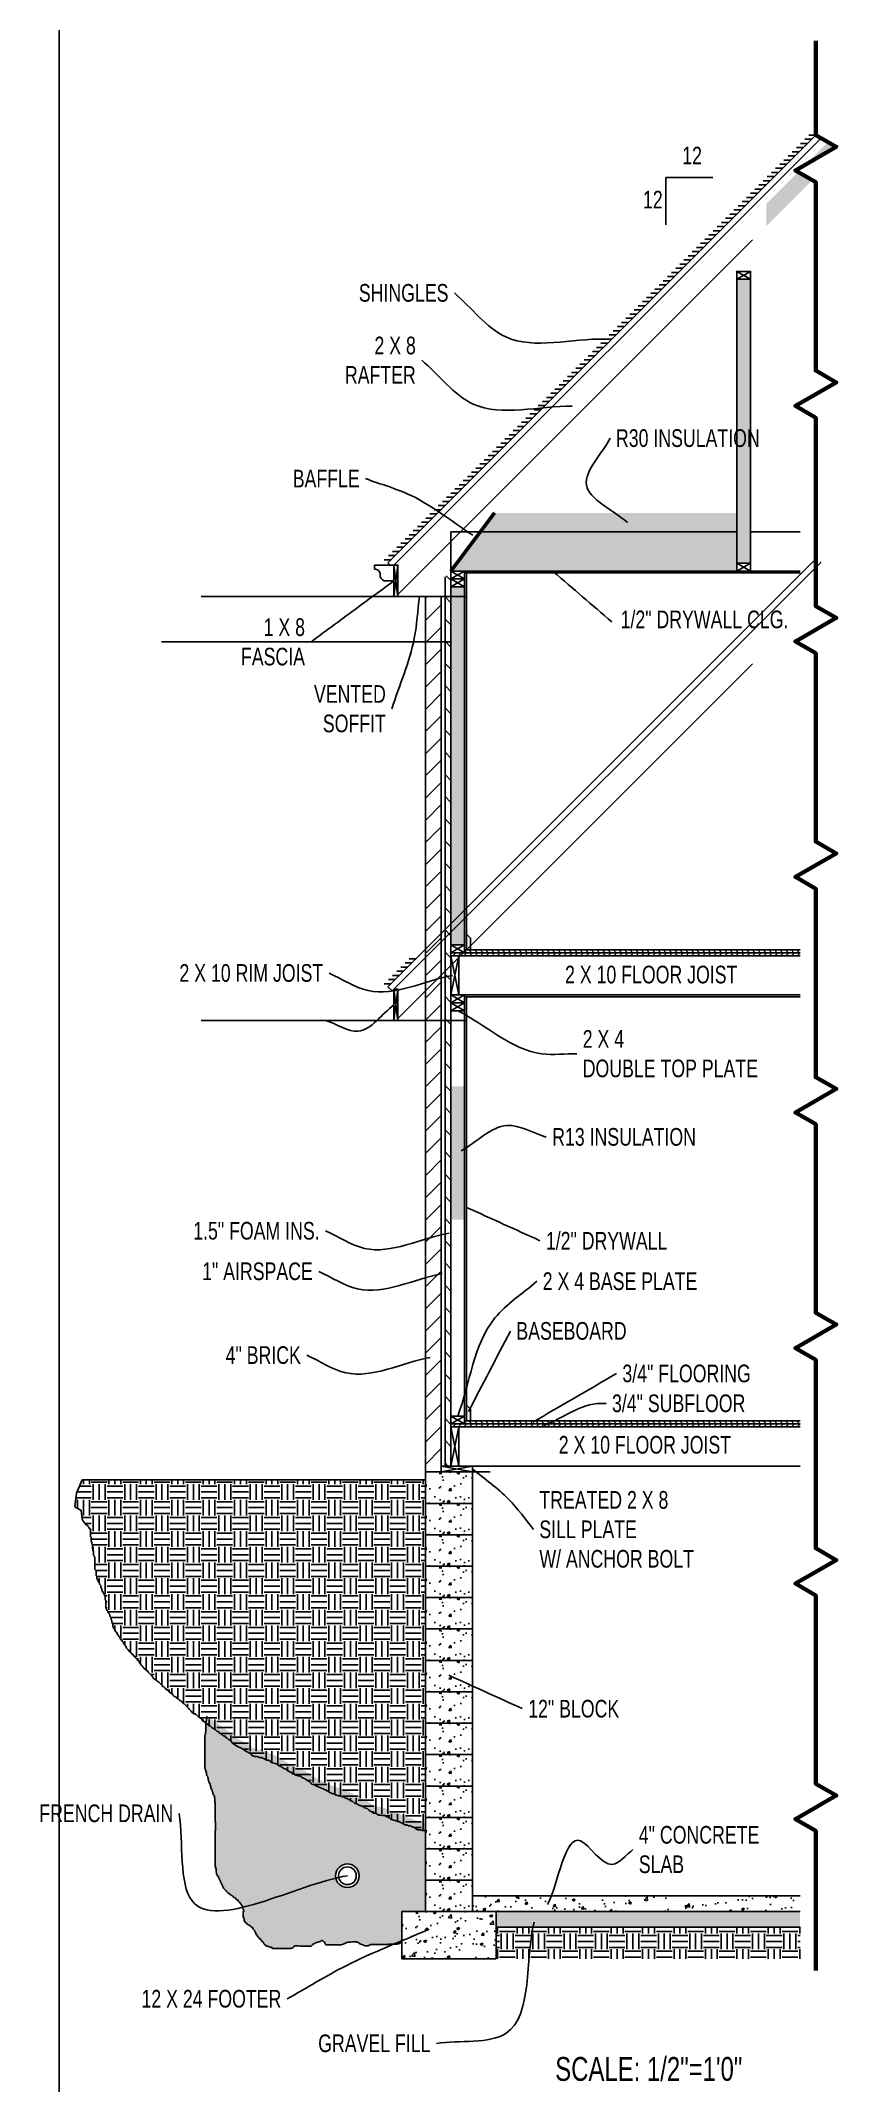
# Model space of a CAD drawing. Header units: inches. Extents: x 43 to 7578, y 1297 to 3809.
# Drawn here: x 5638 to 5840, y 1597 to 2117 of the extents above; entities that cross this region are included whole.
import ezdxf

# ---------------------------------------------------------------- set-up
doc = ezdxf.new("R2010")
doc.units = ezdxf.units.IN
doc.header["$LTSCALE"] = 0.5
doc.header["$MEASUREMENT"] = 0
doc.styles.add('Annotative', font='romans.shx', dxfattribs={"width": 0.75})
doc.styles.add('Arch-Dim', font='romans.shx', dxfattribs={"width": 0.75})
doc.styles.get("Standard").update_dxf_attribs({"font": 'romans.shx', "width": 0.75})
doc.dimstyles.new('Annotative$7', dxfattribs={"dimscale": 96, "dimtxt": 0.09375, "dimasz": 0.0625, "dimexe": 0.0625, "dimexo": 0.0625, "dimgap": 0.03125, "dimtad": 0, "dimdec": 4, "dimzin": 3, "dimdsep": 46, "dimlunit": 4, "dimtxsty": 'Arch-Dim', "dimblk": 'ARCHTICK', "dimcen": 0.09375, "dimazin": 2, "dimtfac": 0.75, "dimtdec": 4, "dimtix": 1, "dimtmove": 2, "dimatfit": 3, "dimfxl": 1, "dimtolj": 1, "dimtzin": 0, "dimarcsym": 0})
pattern_1 = [(50, (1614.5735, -1280.9894), (7.172602, -0.6275213), [0.75, -8.25]), (355, (1614.5735, -1280.9894), (-1.387513, 7.521921), [0.6, -6.6]), (100.45144, (1615.171, -1281.042), (5.7850885, 6.8944), [0.637402, -7.011421]), (46.1842, (1614.5735, -1278.989), (10.672413, -1.655193), [1.125, -12.375]), (96.63564, (1615.463, -1279.127), (9.34662, 9.741186), [0.956103, -10.517138]), (351.18416, (1614.574, -1278.989), (9.34662, 9.741186), [0.9, -9.9]), (21, (1615.5735, -1279.4894), (5.9690705, -4.026189), [0.75, -8.25]), (326, (1615.5735, -1279.4894), (2.433153, 7.2515), [0.6, -6.6]), (71.45144, (1616.071, -1279.825), (8.402224, 3.2253115), [0.637402, -7.011421]), (37.5, (1614.5735, -1280.9894), (0.1215986, 3.3289385), [0, -6.52, 0, -6.7, 0, -6.625]), (7.5, (1614.5735, -1280.9894), (2.6306954, 3.944117), [0, -3.82, 0, -6.37, 0, -2.525]), (327.5, (1612.3435, -1280.9894), (5.3382244, -0.2255487), [0, -2.5, 0, -7.8, 0, -10.35]), (317.5, (1611.3435, -1280.9894), (5.8318617, 1.00105), [0, -3.25, 0, -5.18, 0, -7.35])]
pattern_2 = [(228.012788, (3669.51564, 227.5183), (-32, -36), [0.538144, -53.276352]), (184.969741, (3669.15564, 227.1183), (48, 4), [0.923472, -91.423699]), (132.510447, (3668.23564, 227.0383), (40, -44), [0.651152, -64.4641304]), (267.273689, (3666.67564, 226.0383), (4, 80), [0.840952, -83.254232]), (292.833654, (3666.63564, 225.1983), (-20, 48), [0.82462, -81.6374925]), (357.273689, (3666.95564, 224.4383), (-80, 4), [0.840952, -83.254232]), (37.6942405, (3667.79564, 224.3983), (-52, -40), [1.112116, -110.099394]), (72.2553284, (3668.67564, 225.0783), (28, 88), [1.049952, -103.945286]), (121.429566, (3668.99564, 226.0783), (-32, 52), [0.8438, -83.5362924]), (175.236358, (3668.55564, 226.7983), (44, -4), [0.963328, -47.2030503]), (222.397438, (3667.59564, 226.87831), (-48, -44), [1.245792, -123.3335]), (138.814075, (3670.63564, 225.9983), (-28, 24), [0.425204, -42.095379]), (171.469234, (3670.31564, 226.2783), (52, -8), [0.808948, -80.0860457]), (225, (3669.5156, 226.3983), (-4e-16, -4), [0.565684, -5.09117]), (203.19859, (3669.23564, 226.8783), (20, 8), [0.304632, -30.1584604]), (291.80141, (3668.95564, 226.7583), (-4, 12), [0.430812, -21.109847]), (30.963757, (3669.11564, 226.3583), (12, 8), [0.699716, -22.6240916]), (161.56505, (3669.7156, 226.7183), (8, -4), [0.505964, -12.1431466]), (16.38954, (3666.63564, 226.7583), (40, 12), [0.7088, -70.1713806]), (70.346176, (3667.31564, 226.9583), (-16, -44), [0.594644, -58.869631]), (293.19859, (3669.71564, 227.5183), (-8, 20), [0.60926, -29.8538324]), (343.61046, (3669.95564, 226.9583), (-40, 12), [0.7088, -70.1713806]), (339.443955, (3666.63564, 224.2783), (-20, 8), [0.68352, -33.492495]), (294.77514, (3667.27564, 224.0383), (-20, 44), [0.572712, -56.698572]), (66.80141, (3669.75564, 223.5183), (8, 20), [0.60926, -29.8538324]), (17.354025, (3669.99564, 224.0783), (-52, -16), [0.670524, -66.3816945]), (69.443955, (3667.79564, 223.5183), (-8, -20), [0.34176, -33.834255]), (101.309932, (3669.51564, 223.5183), (-4, 16), [0.20396, -20.192118]), (165.963757, (3669.4756, 223.7183), (12, -4), [0.82462, -15.6678025]), (186.009006, (3668.67564, 223.9183), (40, 4), [0.7642, -75.6556927]), (303.690068, (3669.1156, 225.9983), (-4, 8), [0.576888, -13.845317]), (353.1572266, (3669.43564, 225.5183), (68, -8), [1.007176, -99.7102505]), (60.945396, (3670.43564, 225.3983), (-16, -28), [0.411824, -40.7706966]), (90, (3670.6356, 225.7583), (-4, 4), [0.24, -3.76]), (120.256437, (3668.59564, 224.0383), (16, -28), [0.555696, -55.01408]), (48.012788, (3668.31564, 224.5183), (32, 36), [1.076288, -52.738208]), (0, (3669.0356, 225.3183), (4, 4), [1.04, -2.96]), (325.304846, (3670.07564, 225.3183), (40, -28), [0.632456, -62.613097]), (254.054604, (3670.59564, 224.9583), (-4, -16), [0.582408, -28.5380316]), (207.645975, (3670.43564, 224.3983), (-76, -40), [0.94826, -93.877897]), (175.426079, (3669.59564, 223.9583), (-52, 4), [1.003196, -99.3162936])]

msp = doc.modelspace()

# ---------------------------------------------------------------- texts
at = {"char_height": 4.5}
for s, width, insert, attachment_point, style in [('{\\fCityBlueprint|b0|i0|c2|p2;12}', 5.8128357, (5801.16184, 2089.69668), 1, 'Annotative'), ('{\\fCityBlueprint|b0|i0|c2|p2;12}', 5.8128357, (5791.15832, 2078.4831), 1, 'Annotative'), ('{\\fCityBlueprint|b0|i0|c2|p2;2 X 10 FLOOR JOIST}', 72.3310724, (5771.31152, 1878.79232), 4, 'Arch-Dim'), ('{\\fCityBlueprint|b0|i0|c2|p2;2 X 10 FLOOR JOIST}', 72.3310724, (5769.70452, 1759.0115), 4, 'Arch-Dim')]:
    msp.add_mtext_dynamic_manual_height_columns(s, width=width, gutter_width=22.5, heights=[0], dxfattribs=dict(at, insert=insert, attachment_point=attachment_point, style=style))
at = {"char_height": 4.5, "style": 'Arch-Dim'}
for s, insert, attachment_point in [('\\A1;{\\fCityBlueprint|b0|i0|c2|p2;SHINGLES}', (5741.60796, 2052.44351), 6), ('\\A1;{\\fCityBlueprint|b0|i0|c2|p2;2 X 8\\PRAFTER}', (5733.29413, 2035.32008), 6), ('\\A1;{\\fCityBlueprint|b0|i0|c2|p2;R30 INSULATION}', (5784.27673, 2015.44193), 4), ('\\A1;{\\fCityBlueprint|b0|i0|c2|p2;BAFFLE}', (5719.00335, 2005.15742), 6), ('\\A1;{\\fCityBlueprint|b0|i0|c2|p2;1/2" DRYWALL CLG.}', (5785.46675, 1969.2636), 4), ('\\A1;{\\fCityBlueprint|b0|i0|c2|p2;1 X 8\\PFASCIA}', (5705.06671, 1963.53745), 6), ('\\A1;{\\fCityBlueprint|b0|i0|c2|p2;VENTED\\PSOFFIT}', (5725.66096, 1946.51553), 6), ('\\A1;{\\fCityBlueprint|b0|i0|c2|p2;2 X 10 RIM JOIST}', (5709.70413, 1879.19432), 6), ('\\A1;{\\fCityBlueprint|b0|i0|c2|p2;2 X 4\\PDOUBLE TOP PLATE}', (5775.80507, 1858.63833), 4), ('\\A1;{\\fCityBlueprint|b0|i0|c2|p2;R13 INSULATION}', (5768.03403, 1837.44264), 4), ('\\A1;{\\fCityBlueprint|b0|i0|c2|p2;1.5" FOAM INS.}', (5708.80083, 1813.53395), 6), ('\\A1;{\\fCityBlueprint|b0|i0|c2|p2;1/2" DRYWALL}', (5766.42701, 1810.97541), 4), ('\\A1;{\\fCityBlueprint|b0|i0|c2|p2;1" AIRSPACE}', (5707.06029, 1803.20523), 6), ('\\A1;{\\fCityBlueprint|b0|i0|c2|p2;2 X 4 BASE PLATE}', (5765.62045, 1800.67871), 4), ('\\A1;{\\fCityBlueprint|b0|i0|c2|p2;BASEBOARD}', (5758.90596, 1788.01469), 4), ('\\A1;{\\fCityBlueprint|b0|i0|c2|p2;4" BRICK}', (5704.01804, 1781.85819), 6), ('\\A1;{\\fCityBlueprint|b0|i0|c2|p2;3/4" FLOORING}', (5785.91994, 1777.18406), 4), ('\\A1;{\\fCityBlueprint|b0|i0|c2|p2;3/4" SUBFLOOR}', (5783.27079, 1769.57735), 4), ('\\A1;{\\fCityBlueprint|b0|i0|c2|p2;TREATED 2 X 8\\PSILL PLATE\\PW/ ANCHOR BOLT}', (5764.76693, 1737.47206), 4), ('\\A1;{\\fCityBlueprint|b0|i0|c2|p2;12" BLOCK}', (5761.92701, 1691.78082), 4), ('\\A1;{\\fCityBlueprint|b0|i0|c2|p2;FRENCH DRAIN}', (5671.50544, 1665.12566), 6), ('\\A1;{\\fCityBlueprint|b0|i0|c2|p2;4" CONCRETE\\PSLAB}', (5790.0974, 1655.9073), 4), ('\\A1;{\\fCityBlueprint|b0|i0|c2|p2;12 X 24 FOOTER}', (5699.03473, 1617.89718), 6), ('\\A1;{\\fCityBlueprint|b0|i0|c2|p2;GRAVEL FILL}', (5737.03181, 1606.54153), 6)]:
    msp.add_mtext(s, dxfattribs=dict(at, insert=insert, attachment_point=attachment_point))
at = {"color": 7, "insert": (5792.6358, 1600.00342), "char_height": 6.075, "attachment_point": 5}
msp.add_mtext_dynamic_manual_height_columns('\\A1;{\\fCityBlueprint|b0|i0|c2|p2;SCALE: 1/2"=1\'0"}', width=93.0033619, gutter_width=1, heights=[0], dxfattribs=at)

# ---------------------------------------------------------------- blocks, each defined once
blk = doc.blocks.new('_ArchTick')
at = {"color": 0, "linetype": 'ByBlock', "const_width": 0.15}
blk.add_lwpolyline([(-0.5, -0.5), (0.5, 0.5)], dxfattribs=at)

# ---------------------------------------------------------------- hatches: boundary and pattern name
h = msp.add_hatch()
h.set_pattern_fill('BATT_INSULATION', color=256, scale=3.5, angle=45, pattern_type=2)
h.set_pattern_definition([(45, (5823.3867, 2070.2885), (-1.95735, 3.6111), [0, -1.16939]), (59.0764, (5822.66387, 2070.18438), (0.826882, 0.8268813), [0.28444, -113.04096]), (59.0764, (5819.87964, 2072.9686), (0.826882, 0.8268813), [0.28444, -113.04096]), (59.0764, (5817.0954, 2075.75284), (0.826882, 0.8268813), [0.28444, -113.04096]), (59.0764, (5814.31117, 2078.53708), (0.826882, 0.8268813), [0.28444, -113.04096]), (59.0764, (5811.52694, 2081.3213), (0.826882, 0.8268813), [0.28444, -113.04096]), (59.0764, (5808.7427, 2084.10554), (0.8268819, 0.8268813), [0.28444, -113.04096]), (59.0764, (5805.95848, 2086.88978), (0.8268819, 0.8268813), [0.28444, -113.04096]), (70.0456, (5820.4335, 2072.6074), (0.826881, 0.826883), [0.49503, -315.7404]), (70.0456, (5817.64925, 2075.39163), (0.826881, 0.826883), [0.49503, -315.7404]), (70.0456, (5814.865, 2078.17586), (0.8268814, 0.826883), [0.49503, -315.7404]), (70.0456, (5812.0808, 2080.9601), (0.8268814, 0.826883), [0.49503, -315.7404]), (70.0456, (5809.29655, 2083.74433), (0.8268814, 0.826883), [0.49503, -315.7404]), (70.0456, (5806.5123, 2086.52856), (0.8268814, 0.826883), [0.49503, -315.7404]), (70.0456, (5803.7281, 2089.3128), (0.8268814, 0.826883), [0.49503, -315.7404]), (70.0456, (5800.94385, 2092.09703), (0.8268814, 0.826883), [0.49503, -315.7404]), (70.0456, (5798.1597, 2094.8812), (0.8268814, 0.826883), [0.49503, -315.7404]), (70.0456, (5795.37546, 2097.6654), (0.8268814, 0.826883), [0.49503, -315.7404]), (70.0456, (5792.59123, 2100.44965), (0.8268814, 0.826883), [0.49503, -315.7404]), (70.0456, (5789.807, 2103.2339), (0.8268814, 0.8268832), [0.49503, -315.7404]), (70.0456, (5787.02276, 2106.0181), (0.8268814, 0.8268832), [0.49503, -315.7404]), (70.0456, (5784.23853, 2108.80235), (0.8268814, 0.8268832), [0.49503, -315.7404]), (70.0456, (5781.4543, 2111.5866), (0.8268814, 0.8268832), [0.49503, -315.7404]), (70.0456, (5778.67006, 2114.3708), (0.8268814, 0.8268832), [0.49503, -315.7404]), (70.0456, (5775.88583, 2117.15505), (0.8268814, 0.8268832), [0.49503, -315.7404]), (70.0456, (5773.1016, 2119.9393), (0.8268814, 0.8268832), [0.49503, -315.7404]), (70.0456, (5770.31737, 2122.7235), (0.8268814, 0.8268832), [0.49503, -315.7404]), (70.0456, (5767.53313, 2125.50775), (0.8268814, 0.8268832), [0.49503, -315.7404]), (70.0456, (5764.7489, 2128.292), (0.8268814, 0.8268832), [0.49503, -315.7404]), (70.0456, (5761.96467, 2131.0762), (0.8268814, 0.8268832), [0.49503, -315.7404]), (70.0456, (5759.18043, 2133.86045), (0.8268814, 0.8268832), [0.49503, -315.7404]), (70.0456, (5756.3962, 2136.6447), (0.8268814, 0.8268832), [0.49503, -315.7404]), (70.0456, (5753.61197, 2139.4289), (0.8268814, 0.8268832), [0.49503, -315.7404]), (70.0456, (5750.82774, 2142.21314), (0.8268814, 0.8268832), [0.49503, -315.7404]), (70.0456, (5748.0435, 2144.9974), (0.8268814, 0.8268832), [0.49503, -315.7404]), (70.0456, (5745.25927, 2147.7816), (0.8268814, 0.8268832), [0.49503, -315.7404]), (70.0456, (5742.47504, 2150.56584), (0.8268814, 0.8268832), [0.49503, -315.7404]), (70.0456, (5739.6908, 2153.3501), (0.8268814, 0.8268832), [0.49503, -315.7404]), (70.0456, (5736.90657, 2156.1343), (0.8268814, 0.8268832), [0.49503, -315.7404]), (70.0456, (5734.12234, 2158.91854), (0.8268814, 0.8268832), [0.49503, -315.7404]), (70.0456, (5731.3381, 2161.7028), (0.8268814, 0.8268832), [0.49503, -315.7404]), (70.0456, (5728.55387, 2164.487), (0.8268814, 0.8268832), [0.49503, -315.7404]), (97.4353, (5822.81, 2070.4284), (0.826882, 0.826882), [0.4808, -193.2483]), (97.4353, (5820.0258, 2073.2126), (0.826882, 0.826882), [0.4808, -193.2483]), (97.4353, (5817.2416, 2075.9969), (0.826882, 0.826882), [0.4808, -193.2483]), (97.4353, (5814.4573, 2078.7811), (0.826882, 0.826882), [0.4808, -193.2483]), (97.4353, (5811.6731, 2081.5653), (0.826882, 0.826882), [0.4808, -193.2483]), (97.4353, (5808.8889, 2084.3496), (0.826882, 0.826882), [0.4808, -193.2483]), (97.4353, (5806.1046, 2087.1338), (0.826882, 0.826882), [0.4808, -193.2483]), (97.4353, (5803.3204, 2089.918), (0.826882, 0.826882), [0.4808, -193.24834]), (97.4353, (5800.5362, 2092.7023), (0.826882, 0.826882), [0.4808, -193.24834]), (97.4353, (5797.7519, 2095.4866), (0.826882, 0.826882), [0.4808, -193.24834]), (97.4353, (5794.9676, 2098.2708), (0.826882, 0.826882), [0.4808, -193.24834]), (97.4353, (5792.1834, 2101.055), (0.826882, 0.826882), [0.4808, -193.24834]), (97.4353, (5789.3992, 2103.8393), (0.826882, 0.826882), [0.4808, -193.24834]), (97.4353, (5786.6149, 2106.6235), (0.826882, 0.826882), [0.4808, -193.24834]), (97.4353, (5783.8307, 2109.4077), (0.826882, 0.826882), [0.4808, -193.24834]), (97.4353, (5781.0465, 2112.192), (0.826882, 0.826882), [0.4808, -193.24834]), (97.4353, (5778.2622, 2114.9762), (0.826882, 0.826882), [0.48083, -193.24834]), (97.4353, (5775.478, 2117.7604), (0.826882, 0.826882), [0.48083, -193.24834]), (97.4353, (5772.6938, 2120.5447), (0.826882, 0.826882), [0.48083, -193.24834]), (97.4353, (5769.9095, 2123.3289), (0.826882, 0.826882), [0.48083, -193.24834]), (97.4353, (5767.1253, 2126.1131), (0.826882, 0.826882), [0.48083, -193.24834]), (97.4353, (5764.3411, 2128.8974), (0.826882, 0.826882), [0.48083, -193.24834]), (97.4353, (5761.5568, 2131.6816), (0.826882, 0.826882), [0.48083, -193.24834]), (97.4353, (5758.7726, 2134.4658), (0.826882, 0.826882), [0.48083, -193.24834]), (97.4353, (5755.9884, 2137.2501), (0.826882, 0.826882), [0.48083, -193.24834]), (97.4353, (5753.2041, 2140.0343), (0.826882, 0.826882), [0.48083, -193.24834]), (97.4353, (5750.4199, 2142.8185), (0.826882, 0.826882), [0.48083, -193.24834]), (97.4353, (5747.6357, 2145.6028), (0.826882, 0.826882), [0.48083, -193.24834]), (97.4353, (5744.8514, 2148.387), (0.826882, 0.826882), [0.48083, -193.24834]), (97.4353, (5742.0672, 2151.1712), (0.826882, 0.826882), [0.48083, -193.24834]), (97.4353, (5739.283, 2153.9555), (0.826882, 0.826882), [0.48083, -193.24834]), (97.4353, (5736.4987, 2156.7397), (0.826882, 0.826882), [0.48083, -193.24834]), (97.4353, (5733.7145, 2159.5239), (0.826882, 0.826882), [0.48083, -193.24834]), (97.4353, (5730.9303, 2162.3082), (0.826882, 0.826882), [0.48083, -193.24834]), (97.4353, (5728.146, 2165.0924), (0.826882, 0.826882), [0.48083, -193.24834]), (97.4353, (5725.3618, 2167.8766), (0.826882, 0.826882), [0.48083, -193.24834]), (97.4353, (5722.5776, 2170.6609), (0.826882, 0.826882), [0.48083, -193.24834]), (97.4353, (5719.7933, 2173.4451), (0.826882, 0.826882), [0.48083, -193.24834]), (97.4353, (5717.0091, 2176.2293), (0.826882, 0.826882), [0.48083, -193.24834]), (112.0616, (5821.4031, 2070.7706), (0.826882, 0.826883), [0.8955, -170.1284]), (112.0616, (5818.6189, 2073.5549), (0.826882, 0.826883), [0.8955, -170.1284]), (112.0616, (5815.8347, 2076.3391), (0.826882, 0.826883), [0.8955, -170.1284]), (112.0616, (5813.0504, 2079.1233), (0.826882, 0.826883), [0.89545, -170.1284]), (112.0616, (5810.2662, 2081.9076), (0.826882, 0.826883), [0.89545, -170.1284]), (112.0616, (5807.482, 2084.6918), (0.826882, 0.826883), [0.89545, -170.1284]), (112.0616, (5804.6977, 2087.476), (0.826882, 0.826883), [0.89545, -170.1284]), (112.0616, (5801.9135, 2090.2602), (0.826882, 0.826883), [0.89545, -170.1284]), (112.0616, (5799.1293, 2093.0445), (0.826882, 0.826883), [0.89545, -170.1284]), (112.0616, (5796.3449, 2095.8288), (0.826882, 0.826883), [0.89545, -170.1284]), (112.0616, (5793.5607, 2098.6131), (0.826882, 0.826883), [0.89545, -170.1284]), (112.0616, (5790.7764, 2101.3973), (0.826882, 0.826883), [0.89545, -170.1284]), (112.0616, (5787.9922, 2104.1815), (0.826882, 0.826883), [0.89545, -170.1284]), (112.0616, (5785.208, 2106.9658), (0.826882, 0.826883), [0.89545, -170.1284]), (112.0616, (5782.4237, 2109.75), (0.826882, 0.826883), [0.89545, -170.1284]), (112.0616, (5779.6395, 2112.5342), (0.826882, 0.826883), [0.89545, -170.1284]), (112.0616, (5776.8553, 2115.3185), (0.826882, 0.826883), [0.89545, -170.1284]), (112.0616, (5774.071, 2118.1027), (0.826882, 0.826883), [0.89545, -170.1284]), (112.0616, (5771.2868, 2120.8869), (0.826882, 0.826883), [0.89545, -170.1284]), (112.0616, (5768.5026, 2123.6712), (0.826882, 0.826883), [0.89545, -170.1284]), (112.0616, (5765.7183, 2126.4554), (0.826882, 0.826883), [0.89545, -170.1284]), (112.0616, (5762.9341, 2129.2396), (0.826882, 0.826883), [0.89545, -170.1284]), (112.0616, (5760.1499, 2132.0239), (0.826882, 0.826883), [0.89545, -170.1284]), (112.0616, (5757.3656, 2134.8081), (0.826882, 0.826883), [0.89545, -170.1284]), (112.0616, (5754.5814, 2137.5923), (0.826882, 0.826883), [0.89545, -170.1284]), (112.0616, (5751.7972, 2140.3766), (0.826882, 0.826883), [0.89545, -170.1284]), (112.0616, (5749.0129, 2143.1608), (0.826882, 0.826883), [0.89545, -170.1284]), (112.0616, (5746.2287, 2145.945), (0.826882, 0.826883), [0.89545, -170.1284]), (112.0616, (5743.4445, 2148.7293), (0.826882, 0.826883), [0.89545, -170.1284]), (112.0616, (5740.6602, 2151.5135), (0.826882, 0.826883), [0.89545, -170.1284]), (112.0616, (5737.876, 2154.2977), (0.826882, 0.826883), [0.89545, -170.1284]), (112.0616, (5735.0918, 2157.082), (0.826882, 0.826883), [0.89545, -170.1284]), (112.0616, (5732.3075, 2159.8662), (0.826882, 0.826883), [0.89545, -170.1284]), (112.0616, (5729.5233, 2162.6504), (0.8268824, 0.826883), [0.89545, -170.1284]), (112.0616, (5726.7391, 2165.4347), (0.8268824, 0.826883), [0.89545, -170.1284]), (112.0616, (5723.9548, 2168.2189), (0.8268824, 0.826883), [0.89545, -170.1284]), (112.0616, (5721.1706, 2171.0031), (0.8268824, 0.826883), [0.89545, -170.1284]), (112.0616, (5718.3864, 2173.7874), (0.8268824, 0.826883), [0.89545, -170.1284]), (112.0616, (5715.6021, 2176.5716), (0.8268824, 0.826883), [0.89545, -170.1284]), (112.0616, (5712.8179, 2179.3558), (0.8268824, 0.826883), [0.89545, -170.1284]), (119.891, (5820.6272, 2072.2706), (-2.78423, 2.78423), [0.38855, -44.4748]), (119.891, (5821.4541, 2073.0974), (-2.78423, 2.78423), [0.38855, -44.4748]), (119.891, (5822.281, 2073.9243), (-2.78423, 2.78423), [0.38855, -44.4748]), (119.891, (5823.1078, 2074.7512), (-2.78423, 2.78423), [0.38855, -44.4748]), (119.891, (5823.9347, 2075.5781), (-2.78423, 2.78423), [0.38855, -44.4748]), (119.891, (5824.7616, 2076.405), (-2.78423, 2.78423), [0.38855, -44.4748]), (119.891, (5825.5885, 2077.2319), (-2.78423, 2.78423), [0.38855, -44.4748]), (119.891, (5826.4154, 2078.0587), (-2.78423, 2.78423), [0.38855, -44.4748]), (119.891, (5827.2422, 2078.8856), (-2.78423, 2.78423), [0.38855, -44.4748]), (119.891, (5828.0691, 2079.7125), (-2.78423, 2.78423), [0.38855, -44.4748]), (128.2526, (5821.06673, 2071.6005), (-2.7842376, 2.784238), [0.7901, -486.90026]), (128.2526, (5821.8936, 2072.4274), (-2.784238, 2.784238), [0.7901, -486.90026]), (128.2526, (5822.7205, 2073.25426), (-2.784238, 2.784238), [0.7901, -486.90026]), (128.2526, (5823.5474, 2074.08116), (-2.784238, 2.784238), [0.7901, -486.90026]), (128.2526, (5824.37427, 2074.90804), (-2.784238, 2.784238), [0.7901, -486.90026]), (128.2526, (5825.20115, 2075.7349), (-2.784238, 2.784238), [0.7901, -486.90026]), (128.2526, (5826.02803, 2076.5618), (-2.784238, 2.784238), [0.7901, -486.90026]), (128.2526, (5826.8549, 2077.38868), (-2.784238, 2.784238), [0.7901, -486.90026]), (128.2526, (5827.6818, 2078.21556), (-2.784238, 2.784238), [0.7901, -486.90026]), (128.2526, (5828.50867, 2079.04244), (-2.784238, 2.784238), [0.7901, -486.90026]), (128.2526, (5829.33555, 2079.8693), (-2.784238, 2.784238), [0.7901, -486.90026]), (128.2526, (5830.16243, 2080.6962), (-2.784238, 2.784238), [0.7901, -486.90026]), (128.2526, (5830.9893, 2081.52308), (-2.784238, 2.784238), [0.7901, -486.90026]), (128.2526, (5831.8162, 2082.34996), (-2.784238, 2.784238), [0.7901, -486.90026]), (128.2526, (5832.6431, 2083.17686), (-2.784238, 2.784238), [0.7901, -486.90026]), (128.2526, (5833.46997, 2084.00374), (-2.784238, 2.784238), [0.7901, -486.90026]), (128.2526, (5834.29685, 2084.8306), (-2.784238, 2.784238), [0.7901, -486.90026]), (128.2526, (5835.12373, 2085.6575), (-2.784238, 2.784238), [0.7901, -486.90026]), (128.2526, (5835.9506, 2086.4844), (-2.784238, 2.784238), [0.7901, -486.90026]), (128.2526, (5836.7775, 2087.31126), (-2.784238, 2.784238), [0.7901, -486.90026]), (128.2526, (5837.60437, 2088.13814), (-2.784238, 2.784238), [0.7901, -486.90026]), (128.2526, (5838.43125, 2088.965), (-2.784238, 2.784238), [0.7901, -486.90026]), (128.2526, (5839.25813, 2089.7919), (-2.784238, 2.784238), [0.7901, -486.90026]), (128.2526, (5840.085, 2090.6188), (-2.7842376, 2.784238), [0.7901, -486.90026]), (128.2526, (5840.9119, 2091.4457), (-2.7842376, 2.784238), [0.7901, -486.90026]), (128.2526, (5841.7388, 2092.27257), (-2.7842376, 2.784238), [0.7901, -486.90026]), (128.2526, (5842.5657, 2093.09945), (-2.7842376, 2.784238), [0.7901, -486.90026]), (128.2526, (5843.39256, 2093.92633), (-2.7842376, 2.784238), [0.7901, -486.90026]), (128.2526, (5844.21944, 2094.7532), (-2.7842376, 2.784238), [0.7901, -486.90026]), (128.2526, (5845.0463, 2095.5801), (-2.7842376, 2.784238), [0.7901, -486.90026]), (128.2526, (5845.87317, 2096.40694), (-2.7842376, 2.784238), [0.7901, -486.90026]), (128.2526, (5846.70003, 2097.2338), (-2.7842376, 2.784238), [0.7901, -486.90026]), (128.2526, (5847.5269, 2098.06065), (-2.7842376, 2.784238), [0.7901, -486.90026]), (128.2526, (5848.35374, 2098.8875), (-2.7842376, 2.784238), [0.7901, -486.90026]), (128.2526, (5849.18084, 2099.7146), (-2.7842376, 2.784238), [0.7901, -486.90026]), (128.2526, (5850.0077, 2100.54147), (-2.7842376, 2.784238), [0.7901, -486.90026]), (128.2526, (5850.83455, 2101.3683), (-2.7842376, 2.784238), [0.7901, -486.90026]), (128.2526, (5851.6614, 2102.19518), (-2.7842376, 2.784238), [0.7901, -486.90026]), (128.2526, (5852.48826, 2103.02203), (-2.7842376, 2.784238), [0.7901, -486.90026]), (128.2526, (5853.3151, 2103.8489), (-2.7842376, 2.784238), [0.7901, -486.90026]), (128.2526, (5854.14198, 2104.67574), (-2.7842376, 2.784238), [0.7901, -486.90026]), (128.2526, (5854.96883, 2105.5026), (-2.7842376, 2.784238), [0.7901, -486.90026]), (128.2526, (5855.7957, 2106.32945), (-2.7842376, 2.784238), [0.7901, -486.90026]), (128.2526, (5856.6228, 2107.15656), (-2.7842376, 2.784238), [0.7901, -486.90026]), (128.2526, (5857.44964, 2107.9834), (-2.7842376, 2.784238), [0.7901, -486.90026]), (128.2526, (5858.2765, 2108.81027), (-2.7842376, 2.784238), [0.7901, -486.90026]), (128.2526, (5859.10335, 2109.6371), (-2.7842376, 2.784238), [0.7901, -486.90026]), (128.2526, (5859.9302, 2110.464), (-2.7842376, 2.784238), [0.7901, -486.90026]), (128.2526, (5860.75707, 2111.29083), (-2.7842376, 2.784238), [0.7901, -486.90026]), (128.8584, (5821.94307, 2070.10043), (-2.784228, 2.784223), [0.86065, -272.3952]), (128.8584, (5822.76995, 2070.9273), (-2.784228, 2.784223), [0.86065, -272.3952]), (128.8584, (5823.59684, 2071.7542), (-2.784228, 2.784223), [0.86065, -272.3952]), (128.8584, (5824.4237, 2072.58107), (-2.784228, 2.784223), [0.86065, -272.3952]), (128.8584, (5825.2506, 2073.40797), (-2.784228, 2.784223), [0.86065, -272.3952]), (128.8584, (5826.0775, 2074.23485), (-2.784228, 2.784223), [0.86065, -272.3952]), (128.8584, (5826.90437, 2075.06173), (-2.784228, 2.784223), [0.86065, -272.3952]), (128.8584, (5827.73125, 2075.8886), (-2.784228, 2.784223), [0.86065, -272.3952]), (128.8584, (5828.55813, 2076.7155), (-2.784228, 2.784223), [0.86065, -272.3952]), (128.8584, (5829.385, 2077.54237), (-2.784228, 2.784223), [0.86065, -272.3952]), (128.8584, (5830.2119, 2078.36925), (-2.784228, 2.784223), [0.86065, -272.3952]), (128.8584, (5831.03877, 2079.19613), (-2.784228, 2.784223), [0.86065, -272.3952]), (128.8584, (5831.86565, 2080.023), (-2.784228, 2.784223), [0.86065, -272.3952]), (128.8584, (5832.69253, 2080.8499), (-2.784228, 2.784223), [0.86065, -272.3952]), (128.8584, (5833.5194, 2081.67677), (-2.784228, 2.784223), [0.86065, -272.3952]), (128.8584, (5834.3463, 2082.50368), (-2.784228, 2.784223), [0.86065, -272.3952]), (128.8584, (5835.1732, 2083.33056), (-2.784228, 2.784223), [0.86065, -272.3952]), (128.8584, (5836.0001, 2084.15744), (-2.784228, 2.784223), [0.86065, -272.3952]), (128.8584, (5836.82696, 2084.9843), (-2.784228, 2.784223), [0.86065, -272.3952]), (128.8584, (5837.65384, 2085.8112), (-2.784228, 2.784223), [0.86065, -272.3952]), (128.8584, (5838.4807, 2086.63808), (-2.784228, 2.784223), [0.86065, -272.3952]), (128.8584, (5839.3076, 2087.46496), (-2.784228, 2.784223), [0.86065, -272.3952]), (128.8584, (5840.1345, 2088.29184), (-2.784228, 2.784223), [0.86065, -272.3952]), (128.8584, (5840.96136, 2089.1187), (-2.784228, 2.784223), [0.86065, -272.3952]), (128.8584, (5841.78824, 2089.9456), (-2.784228, 2.784223), [0.86065, -272.3952]), (321.142, (5822.0776, 2071.4451), (0.826876, 0.826887), [0.8607, -272.3952]), (321.142, (5819.2934, 2074.2294), (0.826876, 0.826887), [0.8607, -272.3952]), (321.142, (5816.5092, 2077.0136), (0.826876, 0.826887), [0.8607, -272.3952]), (321.142, (5813.7249, 2079.7978), (0.826876, 0.826887), [0.8607, -272.3952]), (321.142, (5810.9407, 2082.5821), (0.826876, 0.826887), [0.8607, -272.3952]), (321.142, (5808.1565, 2085.3663), (0.826876, 0.826887), [0.8607, -272.3952]), (321.142, (5805.3722, 2088.1505), (0.826876, 0.826887), [0.8607, -272.3952]), (321.142, (5802.588, 2090.9348), (0.826876, 0.826887), [0.8607, -272.3952]), (321.142, (5799.8038, 2093.719), (0.826876, 0.826887), [0.8607, -272.3952]), (321.142, (5797.0194, 2096.5034), (0.826876, 0.826887), [0.8607, -272.3952]), (321.142, (5794.2352, 2099.2876), (0.826876, 0.826887), [0.8607, -272.3952]), (321.142, (5791.451, 2102.0718), (0.826876, 0.826887), [0.8607, -272.3952]), (321.142, (5788.6667, 2104.856), (0.826876, 0.826887), [0.8607, -272.3952]), (321.142, (5785.8825, 2107.6403), (0.826876, 0.826887), [0.8607, -272.3952]), (321.142, (5783.0982, 2110.4245), (0.826876, 0.826887), [0.86065, -272.3952]), (321.142, (5780.314, 2113.2088), (0.826876, 0.826887), [0.86065, -272.3952]), (321.142, (5777.5298, 2115.993), (0.826876, 0.826887), [0.86065, -272.3952]), (321.142, (5774.7455, 2118.7772), (0.826876, 0.826887), [0.86065, -272.3952]), (321.142, (5771.9613, 2121.5615), (0.826876, 0.826887), [0.86065, -272.3952]), (321.142, (5769.1771, 2124.3457), (0.826876, 0.826887), [0.86065, -272.3952]), (321.142, (5766.3928, 2127.1299), (0.826876, 0.826887), [0.86065, -272.3952]), (321.142, (5763.6086, 2129.9142), (0.826876, 0.826887), [0.86065, -272.3952]), (321.142, (5760.8244, 2132.6984), (0.826876, 0.826887), [0.86065, -272.3952]), (321.142, (5758.0402, 2135.4826), (0.826876, 0.826887), [0.86065, -272.3952]), (321.142, (5755.2559, 2138.2668), (0.826876, 0.826887), [0.86065, -272.3952]), (321.142, (5752.4717, 2141.0511), (0.826876, 0.826887), [0.86065, -272.3952]), (321.142, (5749.6875, 2143.8353), (0.826876, 0.826887), [0.86065, -272.3952]), (321.142, (5746.9032, 2146.6195), (0.826876, 0.826887), [0.86065, -272.3952]), (321.142, (5744.119, 2149.4038), (0.826876, 0.826887), [0.86065, -272.3952]), (321.142, (5741.3348, 2152.188), (0.826876, 0.826887), [0.86065, -272.3952]), (321.142, (5738.5505, 2154.9722), (0.826876, 0.826887), [0.86065, -272.3952]), (321.142, (5735.7663, 2157.7565), (0.826876, 0.826887), [0.86065, -272.3952]), (321.142, (5732.982, 2160.5407), (0.8268765, 0.826887), [0.86065, -272.3952]), (321.142, (5730.1978, 2163.325), (0.8268765, 0.826887), [0.86065, -272.3952]), (321.142, (5727.4136, 2166.1092), (0.8268765, 0.826887), [0.86065, -272.3952]), (321.142, (5724.6294, 2168.8934), (0.8268765, 0.826887), [0.86065, -272.3952]), (321.142, (5721.8451, 2171.6776), (0.8268765, 0.826887), [0.86065, -272.3952]), (321.142, (5719.0609, 2174.4619), (0.8268765, 0.826887), [0.86065, -272.3952]), (321.142, (5716.2767, 2177.2461), (0.8268765, 0.826887), [0.86065, -272.3952]), (321.142, (5713.4924, 2180.0303), (0.8268765, 0.826887), [0.86065, -272.3952]), (321.142, (5710.7082, 2182.8146), (0.8268765, 0.826887), [0.86065, -272.3952]), (321.142, (5707.924, 2185.5988), (0.8268765, 0.826887), [0.86065, -272.3952]), (321.142, (5705.1397, 2188.383), (0.8268765, 0.826887), [0.86065, -272.3952]), (321.142, (5702.3555, 2191.1673), (0.8268765, 0.826887), [0.86065, -272.3952]), (321.142, (5699.5713, 2193.9515), (0.8268765, 0.826887), [0.86065, -272.3952]), (321.142, (5696.787, 2196.7357), (0.8268765, 0.826887), [0.86065, -272.3952]), (321.142, (5694.0028, 2199.52), (0.8268765, 0.826887), [0.86065, -272.3952]), (321.142, (5691.2186, 2202.3042), (0.8268765, 0.826887), [0.86065, -272.3952]), (321.142, (5688.4343, 2205.0884), (0.8268765, 0.826887), [0.86065, -272.3952]), (321.142, (5685.6501, 2207.8727), (0.8268765, 0.826887), [0.86065, -272.3952]), (321.142, (5682.8659, 2210.6569), (0.8268765, 0.826887), [0.86065, -272.3952]), (321.142, (5680.0816, 2213.4411), (0.8268765, 0.826887), [0.86065, -272.3952]), (321.142, (5677.2974, 2216.2254), (0.8268765, 0.826887), [0.86065, -272.3952]), (321.142, (5674.5132, 2219.0096), (0.8268765, 0.826887), [0.86065, -272.3952]), (321.142, (5671.7289, 2221.7938), (0.8268765, 0.826887), [0.86065, -272.3952]), (321.142, (5668.9447, 2224.5781), (0.8268765, 0.826887), [0.86065, -272.3952]), (321.142, (5666.1605, 2227.3623), (0.8268765, 0.826887), [0.86065, -272.3952]), (321.142, (5663.3762, 2230.1465), (0.8268765, 0.826887), [0.86065, -272.3952]), (321.142, (5660.592, 2232.9308), (0.8268765, 0.826887), [0.86065, -272.3952]), (321.142, (5657.8078, 2235.715), (0.8268765, 0.826887), [0.86065, -272.3952]), (321.142, (5655.0235, 2238.4992), (0.8268765, 0.826887), [0.86065, -272.3952]), (321.142, (5652.2393, 2241.2835), (0.8268765, 0.826887), [0.86065, -272.3952]), (321.142, (5649.4551, 2244.0677), (0.8268765, 0.826887), [0.86065, -272.3952]), (321.142, (5646.6708, 2246.8519), (0.8268765, 0.826887), [0.86065, -272.3952]), (321.142, (5643.8866, 2249.6362), (0.8268765, 0.826887), [0.86065, -272.3952]), (321.142, (5641.1024, 2252.4204), (0.8268765, 0.826887), [0.86065, -272.3952]), (321.142, (5638.3181, 2255.2046), (0.8268765, 0.826887), [0.86065, -272.3952]), (321.142, (5635.5339, 2257.9889), (0.8268765, 0.826887), [0.86065, -272.3952]), (321.142, (5632.7497, 2260.7731), (0.8268765, 0.826887), [0.86065, -272.3952]), (321.747, (5820.6272, 2072.2706), (0.82689, 0.826877), [0.7901, -486.9003]), (321.747, (5817.843, 2075.0548), (0.82689, 0.826877), [0.7901, -486.9003]), (321.747, (5815.0587, 2077.839), (0.82689, 0.826877), [0.7901, -486.9003]), (321.747, (5812.2745, 2080.6232), (0.82689, 0.826877), [0.7901, -486.9003]), (321.747, (5809.4903, 2083.4075), (0.82689, 0.826877), [0.7901, -486.9003]), (321.747, (5806.706, 2086.1917), (0.82689, 0.826877), [0.7901, -486.9003]), (321.747, (5803.9218, 2088.976), (0.82689, 0.826877), [0.7901, -486.9003]), (321.747, (5801.1376, 2091.7602), (0.82689, 0.826877), [0.7901, -486.9003]), (321.747, (5798.3533, 2094.5444), (0.82689, 0.826877), [0.7901, -486.9003]), (321.747, (5795.5692, 2097.3285), (0.82689, 0.826877), [0.7901, -486.9003]), (321.747, (5792.785, 2100.1128), (0.82689, 0.826877), [0.7901, -486.9003]), (321.747, (5790.0007, 2102.897), (0.82689, 0.826877), [0.7901, -486.9003]), (321.747, (5787.2165, 2105.6812), (0.826889, 0.826877), [0.7901, -486.9003]), (321.747, (5784.4323, 2108.4655), (0.826889, 0.826877), [0.7901, -486.9003]), (321.747, (5781.648, 2111.2497), (0.826889, 0.826877), [0.7901, -486.9003]), (321.747, (5778.8638, 2114.034), (0.826889, 0.826877), [0.7901, -486.9003]), (321.747, (5776.0796, 2116.8182), (0.826889, 0.826877), [0.7901, -486.9003]), (321.747, (5773.2953, 2119.6024), (0.826889, 0.826877), [0.7901, -486.9003]), (321.747, (5770.5111, 2122.3866), (0.826889, 0.826877), [0.7901, -486.9003]), (321.747, (5767.7269, 2125.1709), (0.826889, 0.826877), [0.7901, -486.9003]), (321.747, (5764.9426, 2127.9551), (0.826889, 0.826877), [0.7901, -486.9003]), (321.747, (5762.1584, 2130.7393), (0.826889, 0.826877), [0.7901, -486.9003]), (321.747, (5759.3742, 2133.5236), (0.826889, 0.826877), [0.7901, -486.9003]), (321.747, (5756.5899, 2136.3078), (0.826889, 0.826877), [0.7901, -486.9003]), (321.747, (5753.8057, 2139.092), (0.826889, 0.826877), [0.7901, -486.9003]), (321.747, (5751.0215, 2141.8763), (0.826889, 0.826877), [0.7901, -486.9003]), (321.747, (5748.2372, 2144.6605), (0.826889, 0.826877), [0.7901, -486.9003]), (321.747, (5745.453, 2147.4447), (0.826889, 0.826877), [0.7901, -486.9003]), (321.747, (5742.6688, 2150.229), (0.826889, 0.826877), [0.7901, -486.9003]), (321.747, (5739.8845, 2153.0132), (0.826889, 0.826877), [0.7901, -486.9003]), (321.747, (5737.1003, 2155.7974), (0.826889, 0.826877), [0.7901, -486.9003]), (321.747, (5734.3161, 2158.5817), (0.826889, 0.826877), [0.7901, -486.9003]), (321.747, (5731.5318, 2161.3659), (0.826889, 0.826877), [0.7901, -486.9003]), (321.747, (5728.7476, 2164.1501), (0.826889, 0.826877), [0.7901, -486.9003]), (321.747, (5725.9634, 2166.9344), (0.826889, 0.826877), [0.7901, -486.9003]), (321.747, (5723.1791, 2169.7186), (0.826889, 0.826877), [0.7901, -486.9003]), (321.747, (5720.3949, 2172.5028), (0.826889, 0.826877), [0.7901, -486.9003]), (321.747, (5717.6107, 2175.2871), (0.826889, 0.826877), [0.7901, -486.9003]), (321.747, (5714.8264, 2178.0713), (0.826889, 0.826877), [0.7901, -486.9003]), (321.747, (5712.0422, 2180.8555), (0.826889, 0.826877), [0.7901, -486.9003]), (321.747, (5709.258, 2183.6398), (0.826889, 0.826877), [0.7901, -486.9003]), (321.747, (5706.4737, 2186.424), (0.826889, 0.826877), [0.7901, -486.9003]), (321.747, (5703.6895, 2189.2082), (0.826889, 0.826877), [0.7901, -486.9003]), (321.747, (5700.9053, 2191.9925), (0.826889, 0.826877), [0.7901, -486.9003]), (321.747, (5698.121, 2194.7767), (0.826889, 0.826877), [0.7901, -486.9003]), (321.747, (5695.3368, 2197.5609), (0.826889, 0.826877), [0.7901, -486.9003]), (321.747, (5692.5526, 2200.3452), (0.826889, 0.826877), [0.7901, -486.9003]), (321.747, (5689.7684, 2203.1294), (0.826889, 0.826877), [0.7901, -486.9003]), (321.747, (5686.9841, 2205.9136), (0.826889, 0.826877), [0.7901, -486.9003]), (321.747, (5684.1999, 2208.6979), (0.826889, 0.826877), [0.7901, -486.9003]), (321.747, (5681.4157, 2211.4821), (0.826889, 0.826877), [0.7901, -486.9003]), (321.747, (5678.6314, 2214.2663), (0.826889, 0.826877), [0.7901, -486.9003]), (321.747, (5675.8472, 2217.0506), (0.826889, 0.826877), [0.7901, -486.90026]), (321.747, (5673.063, 2219.8348), (0.826889, 0.826877), [0.7901, -486.90026]), (321.747, (5670.2787, 2222.619), (0.826889, 0.826877), [0.7901, -486.90026]), (321.747, (5667.4945, 2225.4033), (0.826889, 0.826877), [0.7901, -486.90026]), (321.747, (5664.7103, 2228.1875), (0.826889, 0.826877), [0.7901, -486.90026]), (321.747, (5661.926, 2230.9717), (0.826889, 0.826877), [0.7901, -486.90026]), (321.747, (5659.1418, 2233.756), (0.826889, 0.826877), [0.7901, -486.90026]), (321.747, (5656.3576, 2236.5402), (0.826889, 0.826877), [0.7901, -486.90026]), (321.747, (5653.5733, 2239.3244), (0.826889, 0.826877), [0.7901, -486.90026]), (321.747, (5650.7891, 2242.1087), (0.826889, 0.826877), [0.7901, -486.90026]), (321.747, (5648.0049, 2244.8929), (0.826889, 0.826877), [0.7901, -486.90026]), (321.747, (5645.2206, 2247.6771), (0.826889, 0.826877), [0.7901, -486.90026]), (321.747, (5642.4364, 2250.4614), (0.826889, 0.826877), [0.7901, -486.90026]), (321.747, (5639.6522, 2253.2456), (0.826889, 0.826877), [0.7901, -486.90026]), (321.747, (5636.8679, 2256.0298), (0.826889, 0.826877), [0.7901, -486.90026]), (321.747, (5634.0837, 2258.814), (0.826889, 0.826877), [0.7901, -486.90026]), (321.747, (5631.2995, 2261.5983), (0.826889, 0.826877), [0.7901, -486.90026]), (321.747, (5628.5152, 2264.3825), (0.826889, 0.826877), [0.7901, -486.90026]), (321.747, (5625.731, 2267.1668), (0.826889, 0.826877), [0.7901, -486.90026]), (321.747, (5622.9468, 2269.951), (0.826889, 0.826877), [0.7901, -486.90026]), (321.747, (5620.1625, 2272.7352), (0.826889, 0.826877), [0.7901, -486.90026]), (321.747, (5617.3783, 2275.5195), (0.826889, 0.826877), [0.7901, -486.90026]), (321.747, (5614.5941, 2278.3037), (0.826889, 0.826877), [0.7901, -486.90026]), (321.747, (5611.8098, 2281.0879), (0.826889, 0.826877), [0.7901, -486.90026]), (321.747, (5609.0256, 2283.8722), (0.826889, 0.826877), [0.7901, -486.90026]), (321.747, (5606.2414, 2286.6564), (0.826889, 0.826877), [0.7901, -486.90026]), (321.747, (5603.4571, 2289.4406), (0.826889, 0.826877), [0.7901, -486.90026]), (321.747, (5600.6729, 2292.2249), (0.826889, 0.826877), [0.7901, -486.90026]), (321.747, (5597.8887, 2295.0091), (0.826889, 0.826877), [0.7901, -486.90026]), (321.747, (5595.1044, 2297.7933), (0.826889, 0.826877), [0.7901, -486.90026]), (321.747, (5592.3202, 2300.5776), (0.826889, 0.826877), [0.7901, -486.90026]), (321.747, (5589.536, 2303.3618), (0.826889, 0.826877), [0.7901, -486.90026]), (321.747, (5586.7517, 2306.146), (0.826889, 0.826877), [0.7901, -486.90026]), (321.747, (5583.9675, 2308.9302), (0.826889, 0.826877), [0.7901, -486.90026]), (321.747, (5581.1833, 2311.7145), (0.826889, 0.826877), [0.7901, -486.90026]), (321.747, (5578.399, 2314.4987), (0.826889, 0.826877), [0.7901, -486.90026]), (321.747, (5575.6148, 2317.283), (0.826889, 0.826877), [0.7901, -486.90026]), (321.747, (5572.8303, 2320.0674), (0.826889, 0.826877), [0.7901, -486.90026]), (321.747, (5570.0461, 2322.8517), (0.826889, 0.826877), [0.7901, -486.90026]), (321.747, (5567.2619, 2325.6359), (0.826889, 0.826877), [0.7901, -486.90026]), (321.747, (5564.4776, 2328.4201), (0.826889, 0.826877), [0.7901, -486.90026]), (321.747, (5561.6934, 2331.2044), (0.826889, 0.826877), [0.7901, -486.90026]), (321.747, (5558.9092, 2333.9886), (0.826889, 0.826877), [0.7901, -486.90026]), (321.747, (5556.1249, 2336.7728), (0.826889, 0.826877), [0.7901, -486.90026]), (321.747, (5553.3407, 2339.5571), (0.826889, 0.826877), [0.7901, -486.90026]), (321.747, (5550.5565, 2342.3413), (0.826889, 0.826877), [0.7901, -486.90026]), (321.747, (5547.7722, 2345.1255), (0.826889, 0.826877), [0.7901, -486.90026]), (321.747, (5544.988, 2347.9098), (0.826889, 0.826877), [0.7901, -486.90026]), (321.747, (5542.2038, 2350.694), (0.826889, 0.826877), [0.7901, -486.90026]), (321.747, (5539.4195, 2353.4782), (0.826889, 0.826877), [0.7901, -486.90026]), (321.747, (5536.6353, 2356.2625), (0.826889, 0.826877), [0.7901, -486.90026]), (321.747, (5533.851, 2359.0467), (0.826889, 0.826877), [0.7901, -486.90026]), (321.747, (5531.0668, 2361.8309), (0.826889, 0.826877), [0.7901, -486.90026]), (321.747, (5528.2826, 2364.6152), (0.826889, 0.826877), [0.7901, -486.90026]), (321.747, (5525.4984, 2367.3994), (0.826889, 0.826877), [0.7901, -486.90026]), (321.747, (5522.7141, 2370.1836), (0.826889, 0.8268768), [0.7901, -486.90026]), (321.747, (5519.9299, 2372.9679), (0.826889, 0.8268768), [0.7901, -486.90026]), (321.747, (5517.1457, 2375.7521), (0.826889, 0.8268768), [0.7901, -486.90026]), (321.747, (5514.3614, 2378.5363), (0.826889, 0.8268768), [0.7901, -486.90026]), (321.747, (5511.5772, 2381.3206), (0.826889, 0.8268768), [0.7901, -486.90026]), (321.747, (5508.793, 2384.1048), (0.826889, 0.8268768), [0.7901, -486.90026]), (321.747, (5506.0087, 2386.889), (0.826889, 0.8268768), [0.7901, -486.90026]), (321.747, (5503.2245, 2389.6733), (0.826889, 0.8268768), [0.7901, -486.90026]), (321.747, (5500.4403, 2392.4575), (0.826889, 0.8268768), [0.7901, -486.90026]), (321.747, (5497.656, 2395.2417), (0.826889, 0.8268768), [0.7901, -486.90026]), (321.747, (5494.8718, 2398.026), (0.826889, 0.8268768), [0.7901, -486.90026]), (321.747, (5492.0876, 2400.8102), (0.826889, 0.8268768), [0.7901, -486.90026]), (321.747, (5489.3033, 2403.5944), (0.826889, 0.8268768), [0.7901, -486.90026]), (321.747, (5486.5191, 2406.3787), (0.826889, 0.8268768), [0.7901, -486.90026]), (321.747, (5483.7349, 2409.1629), (0.826889, 0.8268768), [0.7901, -486.90026]), (321.747, (5480.9506, 2411.9471), (0.826889, 0.8268768), [0.7901, -486.90026]), (330.109, (5820.2409, 2072.4148), (0.82688, 0.82688), [0.38855, -44.4748]), (330.109, (5817.4566, 2075.199), (0.82688, 0.82688), [0.38855, -44.4748]), (330.109, (5814.6724, 2077.9832), (0.82688, 0.82688), [0.38855, -44.4748]), (330.109, (5811.8882, 2080.7675), (0.82688, 0.82688), [0.38855, -44.4748]), (330.109, (5809.1039, 2083.5517), (0.82688, 0.82688), [0.38855, -44.4748]), (330.109, (5806.3197, 2086.3359), (0.82688, 0.826882), [0.38855, -44.4748]), (330.109, (5803.5355, 2089.1202), (0.82688, 0.826882), [0.38855, -44.4748]), (330.109, (5800.7512, 2091.9044), (0.82688, 0.826882), [0.38855, -44.4748]), (330.109, (5797.9671, 2094.6886), (0.826881, 0.826882), [0.38855, -44.4748]), (330.109, (5795.1828, 2097.4728), (0.826881, 0.826882), [0.38855, -44.4748]), (330.109, (5792.3986, 2100.257), (0.826881, 0.826882), [0.38855, -44.4748]), (337.938, (5821.2478, 2071.7815), (0.82689, 0.826877), [0.8955, -170.1284]), (337.938, (5818.4635, 2074.5658), (0.82689, 0.826877), [0.8955, -170.1284]), (337.938, (5815.6793, 2077.35), (0.82689, 0.826877), [0.8955, -170.1284]), (337.938, (5812.8951, 2080.1342), (0.82689, 0.826877), [0.89545, -170.1284]), (337.938, (5810.1108, 2082.9185), (0.82689, 0.826877), [0.89545, -170.1284]), (337.938, (5807.3266, 2085.7027), (0.82689, 0.826877), [0.89545, -170.1284]), (337.938, (5804.5424, 2088.4869), (0.82689, 0.826877), [0.89545, -170.1284]), (337.938, (5801.7581, 2091.2712), (0.82689, 0.826877), [0.89545, -170.1284]), (337.938, (5798.9739, 2094.0554), (0.82689, 0.826877), [0.89545, -170.1284]), (337.938, (5796.1896, 2096.8397), (0.826889, 0.826877), [0.89545, -170.1284]), (337.938, (5793.4054, 2099.6239), (0.826889, 0.826877), [0.89545, -170.1284]), (337.938, (5790.6211, 2102.4082), (0.826889, 0.826877), [0.89545, -170.1284]), (337.938, (5787.8369, 2105.1924), (0.826889, 0.826877), [0.89545, -170.1284]), (337.938, (5785.0527, 2107.9766), (0.826889, 0.826877), [0.89545, -170.1284]), (337.938, (5782.2684, 2110.7609), (0.826889, 0.826877), [0.89545, -170.1284]), (337.938, (5779.4842, 2113.5451), (0.826889, 0.826877), [0.89545, -170.1284]), (337.938, (5776.7, 2116.3293), (0.826889, 0.826877), [0.89545, -170.1284]), (337.938, (5773.9157, 2119.1136), (0.826889, 0.826877), [0.89545, -170.1284]), (337.938, (5771.1315, 2121.8978), (0.826889, 0.826877), [0.89545, -170.1284]), (337.938, (5768.3473, 2124.682), (0.826889, 0.826877), [0.89545, -170.1284]), (337.938, (5765.563, 2127.4663), (0.826889, 0.826877), [0.89545, -170.1284]), (337.938, (5762.7788, 2130.2505), (0.826889, 0.826877), [0.89545, -170.1284]), (337.938, (5759.9946, 2133.0347), (0.826889, 0.826877), [0.89545, -170.1284]), (337.938, (5757.2103, 2135.819), (0.826889, 0.826877), [0.89545, -170.1284]), (337.938, (5754.4261, 2138.6032), (0.826889, 0.826877), [0.89545, -170.1284]), (337.938, (5751.6419, 2141.3874), (0.826889, 0.826877), [0.89545, -170.1284]), (337.938, (5748.8576, 2144.1717), (0.826889, 0.826877), [0.89545, -170.1284]), (337.938, (5746.0734, 2146.9559), (0.826889, 0.826877), [0.89545, -170.1284]), (337.938, (5743.2892, 2149.7401), (0.826889, 0.826877), [0.89545, -170.1284]), (337.938, (5740.5049, 2152.5243), (0.826889, 0.826877), [0.89545, -170.1284]), (337.938, (5737.7207, 2155.3086), (0.826889, 0.826877), [0.89545, -170.1284]), (337.938, (5734.9365, 2158.0928), (0.826889, 0.826877), [0.89545, -170.1284]), (337.938, (5732.1522, 2160.877), (0.826889, 0.826877), [0.89545, -170.1284]), (337.938, (5729.368, 2163.6613), (0.826889, 0.826877), [0.89545, -170.1284]), (337.938, (5726.5838, 2166.4455), (0.826889, 0.826877), [0.89545, -170.1284]), (337.938, (5723.7995, 2169.2297), (0.826889, 0.826877), [0.89545, -170.1284]), (337.938, (5721.0153, 2172.014), (0.826889, 0.826877), [0.89545, -170.1284]), (337.938, (5718.2311, 2174.7982), (0.826889, 0.8268766), [0.89545, -170.1284]), (337.938, (5715.4468, 2177.5824), (0.826889, 0.8268766), [0.89545, -170.1284]), (337.938, (5712.6626, 2180.3667), (0.826889, 0.8268766), [0.89545, -170.1284]), (352.565, (5821.9431, 2070.1004), (0.826878, 0.826886), [0.4808, -193.2483]), (352.565, (5819.15885, 2072.88465), (0.826878, 0.826886), [0.4808, -193.2483]), (352.565, (5816.3746, 2075.6689), (0.826878, 0.826886), [0.4808, -193.2483]), (352.565, (5813.5904, 2078.4531), (0.826878, 0.826886), [0.4808, -193.2483]), (352.565, (5810.80615, 2081.23735), (0.826878, 0.826886), [0.4808, -193.2483]), (352.565, (5808.0219, 2084.0216), (0.826878, 0.826886), [0.4808, -193.2483]), (352.565, (5805.2377, 2086.8058), (0.826878, 0.826886), [0.4808, -193.2483]), (352.565, (5802.45345, 2089.59005), (0.826878, 0.826886), [0.4808, -193.24834]), (352.565, (5799.6692, 2092.3743), (0.826878, 0.826886), [0.4808, -193.24834]), (352.565, (5796.8849, 2095.1586), (0.826878, 0.826886), [0.4808, -193.24834]), (352.565, (5794.10065, 2097.94285), (0.826878, 0.826886), [0.4808, -193.24834]), (352.565, (5791.3164, 2100.7271), (0.826878, 0.826886), [0.4808, -193.24834]), (352.565, (5788.5322, 2103.5113), (0.826878, 0.826886), [0.4808, -193.24834]), (352.565, (5785.748, 2106.29555), (0.826878, 0.826886), [0.4808, -193.24834]), (352.565, (5782.9637, 2109.0798), (0.826878, 0.826886), [0.4808, -193.24834]), (352.565, (5780.1795, 2111.864), (0.826878, 0.826886), [0.4808, -193.24834]), (352.565, (5777.3953, 2114.64825), (0.826878, 0.826886), [0.48083, -193.24834]), (352.565, (5774.611, 2117.4325), (0.826878, 0.826886), [0.48083, -193.24834]), (352.565, (5771.8268, 2120.2167), (0.826878, 0.826886), [0.48083, -193.24834]), (352.565, (5769.0426, 2123.0009), (0.826878, 0.826886), [0.48083, -193.24834]), (352.565, (5766.2583, 2125.7852), (0.826878, 0.826886), [0.48083, -193.24834]), (352.565, (5763.4741, 2128.5694), (0.826878, 0.826886), [0.48083, -193.24834]), (352.565, (5760.6899, 2131.3536), (0.826878, 0.826886), [0.48083, -193.24834]), (352.565, (5757.9056, 2134.1379), (0.826878, 0.826886), [0.48083, -193.24834]), (352.565, (5755.1214, 2136.9221), (0.826878, 0.826886), [0.48083, -193.24834]), (352.565, (5752.3372, 2139.7063), (0.826878, 0.826886), [0.48083, -193.24834]), (352.565, (5749.5529, 2142.4906), (0.826878, 0.826886), [0.48083, -193.24834]), (352.565, (5746.7687, 2145.2748), (0.826878, 0.826886), [0.48083, -193.24834]), (352.565, (5743.9845, 2148.059), (0.826878, 0.826886), [0.48083, -193.24834]), (352.565, (5741.2002, 2150.8433), (0.826878, 0.826886), [0.48083, -193.24834]), (352.565, (5738.416, 2153.6275), (0.826878, 0.826886), [0.48083, -193.24834]), (352.565, (5735.6318, 2156.4117), (0.826878, 0.826886), [0.48083, -193.24834]), (352.565, (5732.8475, 2159.196), (0.826878, 0.826886), [0.48083, -193.24834]), (352.565, (5730.0633, 2161.9802), (0.826878, 0.826886), [0.48083, -193.24834]), (352.565, (5727.2791, 2164.7644), (0.826878, 0.826886), [0.48083, -193.24834]), (352.565, (5724.4948, 2167.5487), (0.826878, 0.826886), [0.48083, -193.24834]), (352.565, (5721.7106, 2170.3329), (0.826878, 0.826886), [0.48083, -193.24834]), (352.565, (5718.9264, 2173.1171), (0.826878, 0.826886), [0.48083, -193.24834]), (352.565, (5716.1421, 2175.9014), (0.826878, 0.826886), [0.48083, -193.24834]), (19.954, (5819.77556, 2072.2458), (0.826889, 0.826876), [0.49503, -315.7404]), (19.954, (5816.99133, 2075.03004), (0.826889, 0.826876), [0.49503, -315.7404]), (19.954, (5814.2071, 2077.8143), (0.826889, 0.826876), [0.49503, -315.7404]), (19.954, (5811.42286, 2080.5985), (0.826889, 0.826876), [0.49503, -315.7404]), (19.954, (5808.63863, 2083.38274), (0.826889, 0.826876), [0.49503, -315.7404]), (19.954, (5805.8544, 2086.167), (0.826889, 0.8268757), [0.49503, -315.7404]), (19.954, (5803.07016, 2088.9512), (0.826889, 0.8268757), [0.49503, -315.7404]), (19.954, (5800.28593, 2091.73544), (0.826889, 0.8268757), [0.49503, -315.7404]), (19.954, (5797.5017, 2094.51967), (0.826889, 0.8268757), [0.49503, -315.7404]), (19.954, (5794.71746, 2097.3039), (0.826889, 0.8268757), [0.49503, -315.7404]), (19.954, (5791.93323, 2100.08814), (0.826889, 0.8268757), [0.49503, -315.7404]), (19.954, (5789.149, 2102.87237), (0.826889, 0.8268757), [0.49503, -315.7404]), (19.954, (5786.36476, 2105.6566), (0.826889, 0.8268757), [0.49503, -315.7404]), (19.954, (5783.58053, 2108.44084), (0.826889, 0.8268757), [0.49503, -315.7404]), (19.954, (5780.7963, 2111.22507), (0.826889, 0.8268757), [0.49503, -315.7404]), (19.954, (5778.01207, 2114.0093), (0.826889, 0.8268757), [0.49503, -315.7404]), (19.954, (5775.22783, 2116.79354), (0.826889, 0.8268757), [0.49503, -315.7404]), (19.954, (5772.4436, 2119.57777), (0.826889, 0.8268757), [0.49503, -315.7404]), (19.954, (5769.65937, 2122.362), (0.826889, 0.8268757), [0.49503, -315.7404]), (19.954, (5766.87513, 2125.14624), (0.826889, 0.8268757), [0.49503, -315.7404]), (19.954, (5764.0909, 2127.93047), (0.826889, 0.8268757), [0.49503, -315.7404]), (19.954, (5761.30667, 2130.7147), (0.826889, 0.8268757), [0.49503, -315.7404]), (19.954, (5758.52243, 2133.49894), (0.826889, 0.8268757), [0.49503, -315.7404]), (19.954, (5755.7382, 2136.28317), (0.826889, 0.8268757), [0.49503, -315.7404]), (19.954, (5752.95397, 2139.0674), (0.826889, 0.8268757), [0.49503, -315.7404]), (19.954, (5750.16974, 2141.85163), (0.826889, 0.8268757), [0.49503, -315.7404]), (19.954, (5747.3855, 2144.63587), (0.826889, 0.8268757), [0.49503, -315.7404]), (19.954, (5744.60127, 2147.4201), (0.826889, 0.8268757), [0.49503, -315.7404]), (19.954, (5741.81704, 2150.20433), (0.826889, 0.8268757), [0.49503, -315.7404]), (19.954, (5739.0328, 2152.98857), (0.826889, 0.8268757), [0.49503, -315.7404]), (19.954, (5736.24857, 2155.7728), (0.826889, 0.8268757), [0.49503, -315.7404]), (19.954, (5733.46434, 2158.55703), (0.826889, 0.8268757), [0.49503, -315.7404]), (19.954, (5730.6801, 2161.34127), (0.826889, 0.8268757), [0.49503, -315.7404]), (19.954, (5727.89587, 2164.1255), (0.826889, 0.8268757), [0.49503, -315.7404]), (30.924, (5822.41986, 2070.0382), (0.8268755, 0.8268877), [0.28444, -113.04096]), (30.924, (5819.63562, 2072.82245), (0.8268755, 0.8268877), [0.28444, -113.04096]), (30.924, (5816.8514, 2075.60668), (0.8268755, 0.8268877), [0.28444, -113.04096]), (30.924, (5814.06716, 2078.39092), (0.8268755, 0.8268877), [0.28444, -113.04096]), (30.924, (5811.28293, 2081.17515), (0.8268755, 0.8268877), [0.28444, -113.04096]), (30.924, (5808.4987, 2083.95938), (0.8268755, 0.8268877), [0.28444, -113.04096]), (30.924, (5805.71446, 2086.74362), (0.8268755, 0.8268877), [0.28444, -113.04096])])
h.paths.add_polyline_path([(5822.55979, 2069.46158), (5834.29188, 2081.19366), (5830.70557, 2083.26421), (5822.55979, 2075.11843)])
h.paths.add_polyline_path([(5832.69033, 2085.24897), (5840.37141, 2089.68364), (5838.31327, 2090.87191)])
h = msp.add_hatch()
h.set_pattern_fill('BATT_INSULATION', color=256, scale=3.5, angle=90, pattern_type=2)
h.set_pattern_definition([(90, (5815.0598, 2057.1162), (-3.9375, 1.16939), [0, -1.16939]), (104.0764, (5814.6223, 2056.53155), (4e-07, 1.1693871), [0.28444, -113.04096]), (104.0764, (5810.6848, 2056.53155), (4e-07, 1.1693871), [0.28444, -113.04096]), (104.0764, (5806.7473, 2056.53155), (4e-07, 1.1693871), [0.28444, -113.04096]), (104.0764, (5802.8098, 2056.53155), (4e-07, 1.1693871), [0.28444, -113.04096]), (104.0764, (5798.8723, 2056.53155), (4e-07, 1.1693871), [0.28444, -113.04096]), (104.0764, (5794.9348, 2056.53155), (4e-07, 1.1693871), [0.28444, -113.04096]), (104.0764, (5790.9973, 2056.53155), (4e-07, 1.1693871), [0.28444, -113.04096]), (115.0456, (5811.33184, 2056.66776), (-1.3e-06, 1.1693882), [0.49503, -315.7404]), (115.0456, (5807.39434, 2056.66776), (-1.3e-06, 1.1693882), [0.49503, -315.7404]), (115.0456, (5803.45684, 2056.66776), (-1.3e-06, 1.1693882), [0.49503, -315.7404]), (115.0456, (5799.51934, 2056.66776), (-1.3e-06, 1.1693882), [0.49503, -315.7404]), (115.0456, (5795.58184, 2056.66776), (-1.3e-06, 1.1693882), [0.49503, -315.7404]), (115.0456, (5791.64434, 2056.66776), (-1.3e-06, 1.1693882), [0.49503, -315.7404]), (115.0456, (5787.70684, 2056.66776), (-1.3e-06, 1.1693882), [0.49503, -315.7404]), (115.0456, (5783.76934, 2056.66776), (-1.3e-06, 1.1693882), [0.49503, -315.7404]), (115.0456, (5779.83194, 2056.66776), (-1.3e-06, 1.1693882), [0.49503, -315.7404]), (115.0456, (5775.89444, 2056.66776), (-1.3e-06, 1.1693882), [0.49503, -315.7404]), (115.0456, (5771.95694, 2056.66776), (-1.3e-06, 1.1693882), [0.49503, -315.7404]), (115.0456, (5768.01944, 2056.66776), (-1.3e-06, 1.1693882), [0.49503, -315.7404]), (115.0456, (5764.08194, 2056.66776), (-1.3e-06, 1.1693882), [0.49503, -315.7404]), (115.0456, (5760.14444, 2056.66776), (-1.3e-06, 1.1693882), [0.49503, -315.7404]), (115.0456, (5756.20694, 2056.66776), (-1.3e-06, 1.1693882), [0.49503, -315.7404]), (115.0456, (5752.26944, 2056.66776), (-1.3e-06, 1.1693882), [0.49503, -315.7404]), (115.0456, (5748.33194, 2056.66776), (-1.3e-06, 1.1693882), [0.49503, -315.7404]), (115.0456, (5744.39444, 2056.66776), (-1.3e-06, 1.1693882), [0.49503, -315.7404]), (115.0456, (5740.45694, 2056.66776), (-1.3e-06, 1.1693882), [0.49503, -315.7404]), (115.0456, (5736.51944, 2056.66776), (-1.3e-06, 1.1693882), [0.49503, -315.7404]), (115.0456, (5732.58194, 2056.66776), (-1.3e-06, 1.1693882), [0.49503, -315.7404]), (115.0456, (5728.64444, 2056.66776), (-1.3e-06, 1.1693882), [0.49503, -315.7404]), (115.0456, (5724.70694, 2056.66776), (-1.3e-06, 1.1693882), [0.49503, -315.7404]), (115.0456, (5720.76944, 2056.66776), (-1.3e-06, 1.1693882), [0.49503, -315.7404]), (115.0456, (5716.83194, 2056.66776), (-1.3e-06, 1.1693882), [0.49503, -315.7404]), (115.0456, (5712.89444, 2056.66776), (-1.3e-06, 1.1693882), [0.49503, -315.7404]), (115.0456, (5708.95694, 2056.66776), (-1.3e-06, 1.1693882), [0.49503, -315.7404]), (115.0456, (5705.01944, 2056.66776), (-1.3e-06, 1.1693882), [0.49503, -315.7404]), (115.0456, (5701.08194, 2056.66776), (-1.3e-06, 1.1693882), [0.49503, -315.7404]), (115.0456, (5697.14444, 2056.66776), (-1.3e-06, 1.1693882), [0.49503, -315.7404]), (115.0456, (5693.20694, 2056.66776), (-1.3e-06, 1.1693882), [0.49503, -315.7404]), (115.0456, (5689.26944, 2056.66776), (-1.3e-06, 1.1693882), [0.49503, -315.7404]), (115.0456, (5685.33194, 2056.66776), (-1.3e-06, 1.1693882), [0.49503, -315.7404]), (115.0456, (5681.39444, 2056.66776), (-1.3e-06, 1.1693882), [0.49503, -315.7404]), (142.4353, (5814.5531, 2056.80745), (-3e-07, 1.169388), [0.4808, -193.24834]), (142.4353, (5810.6156, 2056.80745), (-3e-07, 1.169388), [0.4808, -193.24834]), (142.4353, (5806.6781, 2056.80745), (-3e-07, 1.169388), [0.4808, -193.24834]), (142.4353, (5802.7406, 2056.80745), (-3e-07, 1.169388), [0.48083, -193.24834]), (142.4353, (5798.8031, 2056.80745), (-3e-07, 1.169388), [0.48083, -193.24834]), (142.4353, (5794.8656, 2056.80745), (-3e-07, 1.169388), [0.48083, -193.24834]), (142.4353, (5790.9281, 2056.80745), (-3e-07, 1.169388), [0.48083, -193.24834]), (142.4353, (5786.9906, 2056.80745), (-3e-07, 1.169388), [0.48083, -193.24834]), (142.4353, (5783.0531, 2056.80745), (-3e-07, 1.169388), [0.48083, -193.24834]), (142.4353, (5779.1155, 2056.80745), (-3e-07, 1.169388), [0.48083, -193.24834]), (142.4353, (5775.178, 2056.80745), (-3e-07, 1.169388), [0.48083, -193.24834]), (142.4353, (5771.2405, 2056.80745), (-3e-07, 1.169388), [0.48083, -193.24834]), (142.4353, (5767.303, 2056.80745), (-3e-07, 1.169388), [0.48083, -193.24834]), (142.4353, (5763.3655, 2056.80745), (-3e-07, 1.169388), [0.48083, -193.24834]), (142.4353, (5759.428, 2056.80745), (-3e-07, 1.169388), [0.48083, -193.24834]), (142.4353, (5755.4905, 2056.80745), (-3e-07, 1.169388), [0.48083, -193.24834]), (142.4353, (5751.553, 2056.80745), (-3e-07, 1.169388), [0.48083, -193.24834]), (142.4353, (5747.6155, 2056.80745), (-3e-07, 1.169388), [0.48083, -193.24834]), (142.4353, (5743.678, 2056.80745), (-3e-07, 1.169388), [0.48083, -193.24834]), (142.4353, (5739.7405, 2056.80745), (-3e-07, 1.169388), [0.48083, -193.24834]), (142.4353, (5735.803, 2056.80745), (-3e-07, 1.169388), [0.48083, -193.24834]), (142.4353, (5731.8655, 2056.80745), (-3e-07, 1.169388), [0.48083, -193.24834]), (142.4353, (5727.928, 2056.80745), (-3e-07, 1.169388), [0.48083, -193.24834]), (142.4353, (5723.9905, 2056.80745), (-3e-07, 1.169388), [0.48083, -193.24834]), (142.4353, (5720.053, 2056.80745), (-3e-07, 1.169388), [0.48083, -193.24834]), (142.4353, (5716.1155, 2056.80745), (-3e-07, 1.169388), [0.48083, -193.24834]), (142.4353, (5712.178, 2056.80745), (-3e-07, 1.169388), [0.48083, -193.24834]), (142.4353, (5708.2405, 2056.80745), (-3e-07, 1.169388), [0.48083, -193.24834]), (142.4353, (5704.303, 2056.80745), (-3e-07, 1.169388), [0.48083, -193.24834]), (142.4353, (5700.3655, 2056.80745), (-3e-07, 1.1693877), [0.48083, -193.24834]), (142.4353, (5696.428, 2056.80745), (-3e-07, 1.1693877), [0.48083, -193.24834]), (142.4353, (5692.4905, 2056.80745), (-3e-07, 1.1693877), [0.48083, -193.24834]), (142.4353, (5688.553, 2056.80745), (-3e-07, 1.1693877), [0.48083, -193.24834]), (142.4353, (5684.6155, 2056.80745), (-3e-07, 1.1693877), [0.48083, -193.24834]), (142.4353, (5680.678, 2056.80745), (-3e-07, 1.1693877), [0.48083, -193.24834]), (142.4353, (5676.7405, 2056.80745), (-3e-07, 1.1693877), [0.48083, -193.24834]), (142.4353, (5672.803, 2056.80745), (-3e-07, 1.1693877), [0.48083, -193.24834]), (142.4353, (5668.8655, 2056.80745), (-3e-07, 1.1693877), [0.48083, -193.24834]), (142.4353, (5664.928, 2056.80745), (-3e-07, 1.1693877), [0.48083, -193.24834]), (157.0616, (5813.3163, 2056.0546), (-5e-07, 1.169389), [0.89545, -170.1284]), (157.0616, (5809.3788, 2056.0546), (-5e-07, 1.169389), [0.89545, -170.1284]), (157.0616, (5805.4413, 2056.0546), (-5e-07, 1.169389), [0.89545, -170.1284]), (157.0616, (5801.5038, 2056.0546), (-5e-07, 1.169389), [0.89545, -170.1284]), (157.0616, (5797.5663, 2056.0546), (-5e-07, 1.169389), [0.89545, -170.1284]), (157.0616, (5793.6288, 2056.0546), (-5e-07, 1.169389), [0.89545, -170.1284]), (157.0616, (5789.6913, 2056.0546), (-5e-07, 1.169389), [0.89545, -170.1284]), (157.0616, (5785.7538, 2056.0546), (-5e-07, 1.169389), [0.89545, -170.1284]), (157.0616, (5781.8163, 2056.0546), (-5e-07, 1.169389), [0.89545, -170.1284]), (157.0616, (5777.8786, 2056.0546), (-5e-07, 1.169389), [0.89545, -170.1284]), (157.0616, (5773.9411, 2056.0546), (-5e-07, 1.169389), [0.89545, -170.1284]), (157.0616, (5770.0036, 2056.0546), (-5e-07, 1.169389), [0.89545, -170.1284]), (157.0616, (5766.0661, 2056.0546), (-5e-07, 1.169389), [0.89545, -170.1284]), (157.0616, (5762.1286, 2056.0546), (-5e-07, 1.169389), [0.89545, -170.1284]), (157.0616, (5758.1911, 2056.0546), (-5e-07, 1.169389), [0.89545, -170.1284]), (157.0616, (5754.2536, 2056.0546), (-5e-07, 1.169389), [0.89545, -170.1284]), (157.0616, (5750.3161, 2056.0546), (-5e-07, 1.169389), [0.89545, -170.1284]), (157.0616, (5746.3786, 2056.0546), (-5e-07, 1.169389), [0.89545, -170.1284]), (157.0616, (5742.4411, 2056.0546), (-5e-07, 1.169389), [0.89545, -170.1284]), (157.0616, (5738.5036, 2056.0546), (-5e-07, 1.169389), [0.89545, -170.1284]), (157.0616, (5734.5661, 2056.0546), (-5e-07, 1.169389), [0.89545, -170.1284]), (157.0616, (5730.6286, 2056.0546), (-5e-07, 1.169389), [0.89545, -170.1284]), (157.0616, (5726.6911, 2056.0546), (-5e-07, 1.169389), [0.89545, -170.1284]), (157.0616, (5722.7536, 2056.0546), (-5e-07, 1.169389), [0.89545, -170.1284]), (157.0616, (5718.8161, 2056.0546), (-5e-07, 1.169389), [0.89545, -170.1284]), (157.0616, (5714.8786, 2056.0546), (-5e-07, 1.169389), [0.89545, -170.1284]), (157.0616, (5710.9411, 2056.0546), (-5e-07, 1.169389), [0.89545, -170.1284]), (157.0616, (5707.0036, 2056.0546), (-5e-07, 1.169389), [0.89545, -170.1284]), (157.0616, (5703.0661, 2056.0546), (-5e-07, 1.169389), [0.89545, -170.1284]), (157.0616, (5699.1286, 2056.0546), (-5e-07, 1.169389), [0.89545, -170.1284]), (157.0616, (5695.1911, 2056.0546), (-5e-07, 1.169389), [0.89545, -170.1284]), (157.0616, (5691.2536, 2056.0546), (-5e-07, 1.169389), [0.89545, -170.1284]), (157.0616, (5687.3161, 2056.0546), (-5e-07, 1.169389), [0.89545, -170.1284]), (157.0616, (5683.3786, 2056.0546), (-5e-07, 1.169389), [0.89545, -170.1284]), (157.0616, (5679.4411, 2056.0546), (-5e-07, 1.169389), [0.89545, -170.1284]), (157.0616, (5675.5036, 2056.0546), (-5e-07, 1.169389), [0.89545, -170.1284]), (157.0616, (5671.5661, 2056.0546), (-5e-07, 1.169389), [0.89545, -170.1284]), (157.0616, (5667.6286, 2056.0546), (-5e-07, 1.169389), [0.89545, -170.1284]), (157.0616, (5663.6911, 2056.0546), (-5e-07, 1.169389), [0.89545, -170.1284]), (157.0616, (5659.7536, 2056.0546), (-5e-07, 1.169389), [0.89545, -170.1284]), (164.891, (5811.707, 2056.5666), (-3.937498, 1e-08), [0.38855, -44.4748]), (164.891, (5811.707, 2057.7359), (-3.937498, 1e-08), [0.38855, -44.4748]), (164.891, (5811.707, 2058.9053), (-3.937498, 1e-08), [0.38855, -44.4748]), (164.891, (5811.707, 2060.0747), (-3.937498, 1e-08), [0.38855, -44.4748]), (164.891, (5811.707, 2061.2441), (-3.937498, 1e-08), [0.38855, -44.4748]), (164.891, (5811.707, 2062.4135), (-3.937498, 1e-08), [0.38855, -44.4748]), (164.891, (5811.707, 2063.5829), (-3.937498, 1e-08), [0.38855, -44.4748]), (164.891, (5811.707, 2064.7523), (-3.937498, 1e-08), [0.38855, -44.4748]), (164.891, (5811.707, 2065.9216), (-3.937498, 1e-08), [0.38855, -44.4748]), (164.891, (5811.707, 2067.091), (-3.937498, 1e-08), [0.38855, -44.4748]), (173.2526, (5812.4916, 2056.40355), (-3.937507, 4e-07), [0.7901, -486.90026]), (173.2526, (5812.4916, 2057.57294), (-3.937507, 4e-07), [0.7901, -486.90026]), (173.2526, (5812.4916, 2058.74233), (-3.937507, 4e-07), [0.7901, -486.90026]), (173.2526, (5812.4916, 2059.91173), (-3.937507, 4e-07), [0.7901, -486.90026]), (173.2526, (5812.4916, 2061.0811), (-3.937507, 4e-07), [0.7901, -486.90026]), (173.2526, (5812.4916, 2062.2505), (-3.937507, 4e-07), [0.7901, -486.90026]), (173.2526, (5812.4916, 2063.4199), (-3.937507, 4e-07), [0.7901, -486.90026]), (173.2526, (5812.4916, 2064.58927), (-3.937507, 4e-07), [0.7901, -486.90026]), (173.2526, (5812.4916, 2065.75865), (-3.937507, 4e-07), [0.7901, -486.90026]), (173.2526, (5812.4916, 2066.92804), (-3.937507, 4e-07), [0.7901, -486.90026]), (173.2526, (5812.4916, 2068.09742), (-3.937507, 4e-07), [0.7901, -486.90026]), (173.2526, (5812.4916, 2069.2668), (-3.937507, 4e-07), [0.7901, -486.90026]), (173.2526, (5812.4916, 2070.4362), (-3.937507, 4e-07), [0.7901, -486.90026]), (173.2526, (5812.4916, 2071.6056), (-3.937507, 4e-07), [0.7901, -486.90026]), (173.2526, (5812.4916, 2072.775), (-3.937507, 4e-07), [0.7901, -486.90026]), (173.2526, (5812.4916, 2073.9444), (-3.937507, 4e-07), [0.7901, -486.90026]), (173.2526, (5812.4916, 2075.11377), (-3.937507, 4e-07), [0.7901, -486.90026]), (173.2526, (5812.4916, 2076.28315), (-3.937507, 4e-07), [0.7901, -486.90026]), (173.2526, (5812.4916, 2077.45254), (-3.937507, 4e-07), [0.7901, -486.90026]), (173.2526, (5812.4916, 2078.62192), (-3.937507, 4e-07), [0.7901, -486.90026]), (173.2526, (5812.4916, 2079.7913), (-3.937507, 4e-07), [0.7901, -486.90026]), (173.2526, (5812.4916, 2080.9607), (-3.937507, 4e-07), [0.7901, -486.90026]), (173.2526, (5812.4916, 2082.1301), (-3.937507, 4e-07), [0.7901, -486.90026]), (173.2526, (5812.4916, 2083.29946), (-3.937507, 4e-07), [0.7901, -486.90026]), (173.2526, (5812.4916, 2084.4689), (-3.937507, 4e-07), [0.7901, -486.90026]), (173.2526, (5812.4916, 2085.63827), (-3.937507, 4e-07), [0.7901, -486.90026]), (173.2526, (5812.4916, 2086.80765), (-3.937507, 4e-07), [0.7901, -486.90026]), (173.2526, (5812.4916, 2087.97704), (-3.937507, 4e-07), [0.7901, -486.90026]), (173.2526, (5812.4916, 2089.14642), (-3.937507, 4e-07), [0.7901, -486.90026]), (173.2526, (5812.4916, 2090.3158), (-3.937507, 4e-07), [0.7901, -486.90026]), (173.2526, (5812.4916, 2091.48516), (-3.937507, 4e-07), [0.7901, -486.90026]), (173.2526, (5812.4916, 2092.6545), (-3.937507, 4e-07), [0.7901, -486.90026]), (173.2526, (5812.4916, 2093.82386), (-3.937507, 4e-07), [0.7901, -486.90026]), (173.2526, (5812.4916, 2094.9932), (-3.937507, 4e-07), [0.7901, -486.90026]), (173.2526, (5812.4916, 2096.1629), (-3.937507, 4e-07), [0.7901, -486.90026]), (173.2526, (5812.4916, 2097.33226), (-3.937507, 4e-07), [0.7901, -486.90026]), (173.2526, (5812.4916, 2098.5016), (-3.937507, 4e-07), [0.7901, -486.90026]), (173.2526, (5812.4916, 2099.67096), (-3.937507, 4e-07), [0.7901, -486.90026]), (173.2526, (5812.4916, 2100.8403), (-3.937507, 4e-07), [0.7901, -486.90026]), (173.2526, (5812.4916, 2102.00966), (-3.937507, 4e-07), [0.7901, -486.90026]), (173.2526, (5812.4916, 2103.179), (-3.937507, 4e-07), [0.7901, -486.90026]), (173.2526, (5812.4916, 2104.34836), (-3.937507, 4e-07), [0.7901, -486.90026]), (173.2526, (5812.4916, 2105.5177), (-3.937507, 4e-07), [0.7901, -486.90026]), (173.2526, (5812.4916, 2106.6874), (-3.937507, 4e-07), [0.7901, -486.90026]), (173.2526, (5812.4916, 2107.85676), (-3.937507, 4e-07), [0.7901, -486.90026]), (173.2526, (5812.4916, 2109.0261), (-3.937507, 4e-07), [0.7901, -486.90026]), (173.2526, (5812.4916, 2110.19546), (-3.937507, 4e-07), [0.7901, -486.90026]), (173.2526, (5812.4916, 2111.3648), (-3.937507, 4e-07), [0.7901, -486.90026]), (173.2526, (5812.4916, 2112.53416), (-3.937507, 4e-07), [0.7901, -486.90026]), (173.8584, (5814.17197, 2055.9625), (-3.9374895, -3.8e-06), [0.86065, -272.3952]), (173.8584, (5814.17197, 2057.1319), (-3.9374895, -3.8e-06), [0.86065, -272.3952]), (173.8584, (5814.17197, 2058.3013), (-3.9374895, -3.8e-06), [0.86065, -272.3952]), (173.8584, (5814.17197, 2059.47066), (-3.9374895, -3.8e-06), [0.86065, -272.3952]), (173.8584, (5814.17197, 2060.6401), (-3.9374895, -3.8e-06), [0.86065, -272.3952]), (173.8584, (5814.17197, 2061.80946), (-3.9374895, -3.8e-06), [0.86065, -272.3952]), (173.8584, (5814.17197, 2062.97885), (-3.9374895, -3.8e-06), [0.86065, -272.3952]), (173.8584, (5814.17197, 2064.14823), (-3.9374895, -3.8e-06), [0.86065, -272.3952]), (173.8584, (5814.17197, 2065.3176), (-3.9374895, -3.8e-06), [0.86065, -272.3952]), (173.8584, (5814.17197, 2066.487), (-3.9374895, -3.8e-06), [0.86065, -272.3952]), (173.8584, (5814.17197, 2067.6564), (-3.9374895, -3.8e-06), [0.86065, -272.3952]), (173.8584, (5814.17197, 2068.82577), (-3.9374895, -3.8e-06), [0.86065, -272.3952]), (173.8584, (5814.17197, 2069.99516), (-3.9374895, -3.8e-06), [0.86065, -272.3952]), (173.8584, (5814.17197, 2071.16454), (-3.9374895, -3.8e-06), [0.86065, -272.3952]), (173.8584, (5814.17197, 2072.33393), (-3.9374895, -3.8e-06), [0.86065, -272.3952]), (173.8584, (5814.17197, 2073.50335), (-3.9374895, -3.8e-06), [0.86065, -272.3952]), (173.8584, (5814.17197, 2074.67273), (-3.9374895, -3.8e-06), [0.86065, -272.3952]), (173.8584, (5814.17197, 2075.8421), (-3.9374895, -3.8e-06), [0.86065, -272.3952]), (173.8584, (5814.17197, 2077.0115), (-3.9374895, -3.8e-06), [0.86065, -272.3952]), (173.8584, (5814.17197, 2078.1809), (-3.9374895, -3.8e-06), [0.86065, -272.3952]), (173.8584, (5814.17197, 2079.35027), (-3.9374895, -3.8e-06), [0.86065, -272.3952]), (173.8584, (5814.17197, 2080.51966), (-3.9374895, -3.8e-06), [0.86065, -272.3952]), (173.8584, (5814.17197, 2081.68904), (-3.9374895, -3.8e-06), [0.86065, -272.3952]), (173.8584, (5814.17197, 2082.85843), (-3.9374895, -3.8e-06), [0.86065, -272.3952]), (173.8584, (5814.17197, 2084.0278), (-3.9374895, -3.8e-06), [0.86065, -272.3952]), (6.142, (5813.3163, 2057.0085), (-7e-06, 1.169387), [0.86065, -272.3952]), (6.142, (5809.3788, 2057.0085), (-7e-06, 1.169387), [0.86065, -272.3952]), (6.142, (5805.4413, 2057.0085), (-7e-06, 1.169387), [0.86065, -272.3952]), (6.142, (5801.5038, 2057.0085), (-7e-06, 1.169387), [0.86065, -272.3952]), (6.142, (5797.5663, 2057.0085), (-7e-06, 1.169387), [0.86065, -272.3952]), (6.142, (5793.6288, 2057.0085), (-7e-06, 1.169387), [0.86065, -272.3952]), (6.142, (5789.6913, 2057.0085), (-7e-06, 1.169387), [0.86065, -272.3952]), (6.142, (5785.7538, 2057.0085), (-7e-06, 1.169387), [0.86065, -272.3952]), (6.142, (5781.8163, 2057.0085), (-7e-06, 1.169387), [0.86065, -272.3952]), (6.142, (5777.8786, 2057.0085), (-7e-06, 1.169387), [0.86065, -272.3952]), (6.142, (5773.9411, 2057.0085), (-7e-06, 1.169387), [0.86065, -272.3952]), (6.142, (5770.0036, 2057.0085), (-7e-06, 1.169387), [0.86065, -272.3952]), (6.142, (5766.0661, 2057.0085), (-7e-06, 1.169387), [0.86065, -272.3952]), (6.142, (5762.1286, 2057.0085), (-7e-06, 1.169387), [0.86065, -272.3952]), (6.142, (5758.1911, 2057.0085), (-7e-06, 1.169387), [0.86065, -272.3952]), (6.142, (5754.2536, 2057.0085), (-7e-06, 1.169387), [0.86065, -272.3952]), (6.142, (5750.3161, 2057.0085), (-7e-06, 1.169387), [0.86065, -272.3952]), (6.142, (5746.3786, 2057.0085), (-7e-06, 1.169387), [0.86065, -272.3952]), (6.142, (5742.4411, 2057.0085), (-7e-06, 1.169387), [0.86065, -272.3952]), (6.142, (5738.5036, 2057.0085), (-7e-06, 1.169387), [0.86065, -272.3952]), (6.142, (5734.5661, 2057.0085), (-7e-06, 1.169387), [0.86065, -272.3952]), (6.142, (5730.6286, 2057.0085), (-7e-06, 1.169387), [0.86065, -272.3952]), (6.142, (5726.6911, 2057.0085), (-7e-06, 1.169387), [0.86065, -272.3952]), (6.142, (5722.7536, 2057.0085), (-7e-06, 1.169387), [0.86065, -272.3952]), (6.142, (5718.8161, 2057.0085), (-7e-06, 1.169387), [0.86065, -272.3952]), (6.142, (5714.8786, 2057.0085), (-7e-06, 1.169387), [0.86065, -272.3952]), (6.142, (5710.9411, 2057.0085), (-7e-06, 1.169387), [0.86065, -272.3952]), (6.142, (5707.0036, 2057.0085), (-7e-06, 1.169387), [0.86065, -272.3952]), (6.142, (5703.0661, 2057.0085), (-7e-06, 1.169387), [0.86065, -272.3952]), (6.142, (5699.1286, 2057.0085), (-7e-06, 1.169387), [0.86065, -272.3952]), (6.142, (5695.1911, 2057.0085), (-7e-06, 1.169387), [0.86065, -272.3952]), (6.142, (5691.2536, 2057.0085), (-7e-06, 1.169387), [0.86065, -272.3952]), (6.142, (5687.3161, 2057.0085), (-7e-06, 1.169387), [0.86065, -272.3952]), (6.142, (5683.3786, 2057.0085), (-7e-06, 1.169387), [0.86065, -272.3952]), (6.142, (5679.4411, 2057.0085), (-7e-06, 1.169387), [0.86065, -272.3952]), (6.142, (5675.5036, 2057.0085), (-7e-06, 1.169387), [0.86065, -272.3952]), (6.142, (5671.5661, 2057.0085), (-7e-06, 1.169387), [0.86065, -272.3952]), (6.142, (5667.6286, 2057.0085), (-7e-06, 1.169387), [0.86065, -272.3952]), (6.142, (5663.6911, 2057.0085), (-7e-06, 1.169387), [0.86065, -272.3952]), (6.142, (5659.7536, 2057.0085), (-7e-06, 1.169387), [0.86065, -272.3952]), (6.142, (5655.8161, 2057.0085), (-7e-06, 1.169387), [0.86065, -272.3952]), (6.142, (5651.8786, 2057.0085), (-7e-06, 1.169387), [0.86065, -272.3952]), (6.142, (5647.9411, 2057.0085), (-7e-06, 1.169387), [0.86065, -272.3952]), (6.142, (5644.0036, 2057.0085), (-7e-06, 1.169387), [0.86065, -272.3952]), (6.142, (5640.0661, 2057.0085), (-7e-06, 1.169387), [0.86065, -272.3952]), (6.142, (5636.1286, 2057.0085), (-7e-06, 1.169387), [0.86065, -272.3952]), (6.142, (5632.1911, 2057.0085), (-7e-06, 1.169387), [0.86065, -272.3952]), (6.142, (5628.2536, 2057.0085), (-7e-06, 1.169387), [0.86065, -272.3952]), (6.142, (5624.3161, 2057.0085), (-7e-06, 1.169387), [0.86065, -272.3952]), (6.142, (5620.3786, 2057.0085), (-7e-06, 1.169387), [0.86065, -272.3952]), (6.142, (5616.4411, 2057.0085), (-7e-06, 1.169387), [0.86065, -272.3952]), (6.142, (5612.5036, 2057.0085), (-7.3e-06, 1.169387), [0.86065, -272.3952]), (6.142, (5608.5661, 2057.0085), (-7.3e-06, 1.169387), [0.86065, -272.3952]), (6.142, (5604.6286, 2057.0085), (-7.3e-06, 1.169387), [0.86065, -272.3952]), (6.142, (5600.6911, 2057.0085), (-7.3e-06, 1.169387), [0.86065, -272.3952]), (6.142, (5596.7536, 2057.0085), (-7.3e-06, 1.169387), [0.86065, -272.3952]), (6.142, (5592.8161, 2057.0085), (-7.3e-06, 1.169387), [0.86065, -272.3952]), (6.142, (5588.8786, 2057.0085), (-7.3e-06, 1.169387), [0.86065, -272.3952]), (6.142, (5584.9411, 2057.0085), (-7.3e-06, 1.169387), [0.86065, -272.3952]), (6.142, (5581.0036, 2057.0085), (-7.3e-06, 1.169387), [0.86065, -272.3952]), (6.142, (5577.0661, 2057.0085), (-7.3e-06, 1.169387), [0.86065, -272.3952]), (6.142, (5573.1286, 2057.0085), (-7.3e-06, 1.169387), [0.86065, -272.3952]), (6.142, (5569.1911, 2057.0085), (-7.3e-06, 1.169387), [0.86065, -272.3952]), (6.142, (5565.2536, 2057.0085), (-7.3e-06, 1.169387), [0.86065, -272.3952]), (6.142, (5561.3161, 2057.0085), (-7.3e-06, 1.1693873), [0.86065, -272.3952]), (6.142, (5557.3786, 2057.0085), (-7.3e-06, 1.1693873), [0.86065, -272.3952]), (6.142, (5553.4411, 2057.0085), (-7.3e-06, 1.1693873), [0.86065, -272.3952]), (6.142, (5549.5036, 2057.0085), (-7.3e-06, 1.1693873), [0.86065, -272.3952]), (6.142, (5545.5661, 2057.0085), (-7.3e-06, 1.1693873), [0.86065, -272.3952]), (6.747, (5811.707, 2056.5666), (9e-06, 1.169389), [0.7901, -486.9003]), (6.747, (5807.7695, 2056.5666), (9e-06, 1.169389), [0.7901, -486.9003]), (6.747, (5803.832, 2056.5666), (9e-06, 1.169389), [0.7901, -486.9003]), (6.747, (5799.8945, 2056.5666), (9e-06, 1.169389), [0.7901, -486.9003]), (6.747, (5795.957, 2056.5666), (9e-06, 1.169389), [0.7901, -486.9003]), (6.747, (5792.0195, 2056.5666), (9e-06, 1.169389), [0.7901, -486.9003]), (6.747, (5788.082, 2056.5666), (9e-06, 1.169389), [0.7901, -486.9003]), (6.747, (5784.1445, 2056.5666), (9e-06, 1.169389), [0.7901, -486.9003]), (6.747, (5780.207, 2056.5666), (9e-06, 1.169389), [0.7901, -486.9003]), (6.747, (5776.2696, 2056.5666), (9e-06, 1.169389), [0.7901, -486.9003]), (6.747, (5772.3321, 2056.5666), (9e-06, 1.169389), [0.7901, -486.9003]), (6.747, (5768.3946, 2056.5666), (9e-06, 1.169389), [0.7901, -486.9003]), (6.747, (5764.4571, 2056.5666), (9e-06, 1.169389), [0.7901, -486.9003]), (6.747, (5760.5196, 2056.5666), (9e-06, 1.169389), [0.7901, -486.9003]), (6.747, (5756.5821, 2056.5666), (9e-06, 1.169389), [0.7901, -486.9003]), (6.747, (5752.6446, 2056.5666), (9e-06, 1.169389), [0.7901, -486.9003]), (6.747, (5748.7071, 2056.5666), (9e-06, 1.169389), [0.7901, -486.9003]), (6.747, (5744.7696, 2056.5666), (9e-06, 1.169389), [0.7901, -486.9003]), (6.747, (5740.8321, 2056.5666), (9e-06, 1.169389), [0.7901, -486.9003]), (6.747, (5736.8946, 2056.5666), (9e-06, 1.169389), [0.7901, -486.9003]), (6.747, (5732.9571, 2056.5666), (9e-06, 1.169389), [0.7901, -486.9003]), (6.747, (5729.0196, 2056.5666), (9e-06, 1.169389), [0.7901, -486.9003]), (6.747, (5725.0821, 2056.5666), (9e-06, 1.169389), [0.7901, -486.9003]), (6.747, (5721.1446, 2056.5666), (9e-06, 1.169389), [0.7901, -486.9003]), (6.747, (5717.2071, 2056.5666), (9e-06, 1.169389), [0.7901, -486.9003]), (6.747, (5713.2696, 2056.5666), (9e-06, 1.169389), [0.7901, -486.9003]), (6.747, (5709.3321, 2056.5666), (9e-06, 1.169389), [0.7901, -486.9003]), (6.747, (5705.3946, 2056.5666), (9e-06, 1.169389), [0.7901, -486.9003]), (6.747, (5701.4571, 2056.5666), (9e-06, 1.169389), [0.7901, -486.9003]), (6.747, (5697.5196, 2056.5666), (9e-06, 1.169389), [0.7901, -486.9003]), (6.747, (5693.5821, 2056.5666), (8.5e-06, 1.169389), [0.7901, -486.9003]), (6.747, (5689.6446, 2056.5666), (8.5e-06, 1.169389), [0.7901, -486.9003]), (6.747, (5685.7071, 2056.5666), (8.5e-06, 1.169389), [0.7901, -486.9003]), (6.747, (5681.7696, 2056.5666), (8.5e-06, 1.169389), [0.7901, -486.9003]), (6.747, (5677.8321, 2056.5666), (8.5e-06, 1.169389), [0.7901, -486.9003]), (6.747, (5673.8946, 2056.5666), (8.5e-06, 1.169389), [0.7901, -486.9003]), (6.747, (5669.9571, 2056.5666), (8.5e-06, 1.169389), [0.7901, -486.9003]), (6.747, (5666.0196, 2056.5666), (8.5e-06, 1.169389), [0.7901, -486.9003]), (6.747, (5662.0821, 2056.5666), (8.5e-06, 1.169389), [0.7901, -486.9003]), (6.747, (5658.1446, 2056.5666), (8.5e-06, 1.169389), [0.7901, -486.9003]), (6.747, (5654.2071, 2056.5666), (8.5e-06, 1.169389), [0.7901, -486.9003]), (6.747, (5650.2696, 2056.5666), (8.5e-06, 1.169389), [0.7901, -486.9003]), (6.747, (5646.3321, 2056.5666), (8.5e-06, 1.169389), [0.7901, -486.9003]), (6.747, (5642.3946, 2056.5666), (8.5e-06, 1.169389), [0.7901, -486.9003]), (6.747, (5638.4571, 2056.5666), (8.5e-06, 1.169389), [0.7901, -486.9003]), (6.747, (5634.5196, 2056.5666), (8.5e-06, 1.169389), [0.7901, -486.9003]), (6.747, (5630.5821, 2056.5666), (8.5e-06, 1.169389), [0.7901, -486.9003]), (6.747, (5626.6446, 2056.5666), (8.5e-06, 1.169389), [0.7901, -486.9003]), (6.747, (5622.7071, 2056.5666), (8.5e-06, 1.169389), [0.7901, -486.9003]), (6.747, (5618.7696, 2056.5666), (8.5e-06, 1.169389), [0.7901, -486.9003]), (6.747, (5614.8321, 2056.5666), (8.5e-06, 1.169389), [0.7901, -486.9003]), (6.747, (5610.8946, 2056.5666), (8.5e-06, 1.169389), [0.7901, -486.9003]), (6.747, (5606.9571, 2056.5666), (8.5e-06, 1.169389), [0.7901, -486.90026]), (6.747, (5603.0196, 2056.5666), (8.5e-06, 1.169389), [0.7901, -486.90026]), (6.747, (5599.0821, 2056.5666), (8.5e-06, 1.169389), [0.7901, -486.90026]), (6.747, (5595.1446, 2056.5666), (8.5e-06, 1.169389), [0.7901, -486.90026]), (6.747, (5591.2071, 2056.5666), (8.5e-06, 1.169389), [0.7901, -486.90026]), (6.747, (5587.2696, 2056.5666), (8.5e-06, 1.169389), [0.7901, -486.90026]), (6.747, (5583.3321, 2056.5666), (8.5e-06, 1.169389), [0.7901, -486.90026]), (6.747, (5579.3946, 2056.5666), (8.5e-06, 1.169389), [0.7901, -486.90026]), (6.747, (5575.4571, 2056.5666), (8.5e-06, 1.169389), [0.7901, -486.90026]), (6.747, (5571.5196, 2056.5666), (8.5e-06, 1.169389), [0.7901, -486.90026]), (6.747, (5567.5821, 2056.5666), (8.5e-06, 1.169389), [0.7901, -486.90026]), (6.747, (5563.6446, 2056.5666), (8.5e-06, 1.169389), [0.7901, -486.90026]), (6.747, (5559.7071, 2056.5666), (8.5e-06, 1.169389), [0.7901, -486.90026]), (6.747, (5555.7696, 2056.5666), (8.5e-06, 1.169389), [0.7901, -486.90026]), (6.747, (5551.8321, 2056.5666), (8.5e-06, 1.169389), [0.7901, -486.90026]), (6.747, (5547.8946, 2056.5666), (8.5e-06, 1.169389), [0.7901, -486.90026]), (6.747, (5543.9571, 2056.5666), (8.5e-06, 1.169389), [0.7901, -486.90026]), (6.747, (5540.0196, 2056.5666), (8.5e-06, 1.169389), [0.7901, -486.90026]), (6.747, (5536.0821, 2056.5666), (8.5e-06, 1.169389), [0.7901, -486.90026]), (6.747, (5532.1446, 2056.5666), (8.5e-06, 1.169389), [0.7901, -486.90026]), (6.747, (5528.2071, 2056.5666), (8.5e-06, 1.169389), [0.7901, -486.90026]), (6.747, (5524.2696, 2056.5666), (8.5e-06, 1.169389), [0.7901, -486.90026]), (6.747, (5520.3321, 2056.5666), (8.5e-06, 1.169389), [0.7901, -486.90026]), (6.747, (5516.3946, 2056.5666), (8.5e-06, 1.169389), [0.7901, -486.90026]), (6.747, (5512.4571, 2056.5666), (8.5e-06, 1.169389), [0.7901, -486.90026]), (6.747, (5508.5196, 2056.5666), (8.5e-06, 1.169389), [0.7901, -486.90026]), (6.747, (5504.5821, 2056.5666), (8.5e-06, 1.169389), [0.7901, -486.90026]), (6.747, (5500.6446, 2056.5666), (8.5e-06, 1.169389), [0.7901, -486.90026]), (6.747, (5496.7071, 2056.5666), (8.5e-06, 1.169389), [0.7901, -486.90026]), (6.747, (5492.7696, 2056.5666), (8.5e-06, 1.169389), [0.7901, -486.90026]), (6.747, (5488.8321, 2056.5666), (8.5e-06, 1.169389), [0.7901, -486.90026]), (6.747, (5484.8946, 2056.5666), (8.5e-06, 1.169389), [0.7901, -486.90026]), (6.747, (5480.9571, 2056.5666), (8.5e-06, 1.169389), [0.7901, -486.90026]), (6.747, (5477.0196, 2056.5666), (8.5e-06, 1.169389), [0.7901, -486.90026]), (6.747, (5473.0821, 2056.5666), (8.5e-06, 1.169389), [0.7901, -486.90026]), (6.747, (5469.1446, 2056.5666), (8.5e-06, 1.169389), [0.7901, -486.90026]), (6.747, (5465.2071, 2056.5666), (8.5e-06, 1.169389), [0.7901, -486.90026]), (6.747, (5461.2693, 2056.5666), (8.5e-06, 1.169389), [0.7901, -486.90026]), (6.747, (5457.3318, 2056.5666), (8.5e-06, 1.169389), [0.7901, -486.90026]), (6.747, (5453.3943, 2056.5666), (8.5e-06, 1.169389), [0.7901, -486.90026]), (6.747, (5449.4568, 2056.5666), (8.5e-06, 1.169389), [0.7901, -486.90026]), (6.747, (5445.5193, 2056.5666), (8.5e-06, 1.169389), [0.7901, -486.90026]), (6.747, (5441.5818, 2056.5666), (8.5e-06, 1.169389), [0.7901, -486.90026]), (6.747, (5437.6443, 2056.5666), (8.5e-06, 1.169389), [0.7901, -486.90026]), (6.747, (5433.7068, 2056.5666), (8.5e-06, 1.169389), [0.7901, -486.90026]), (6.747, (5429.7693, 2056.5666), (8.5e-06, 1.169389), [0.7901, -486.90026]), (6.747, (5425.8318, 2056.5666), (8.5e-06, 1.169389), [0.7901, -486.90026]), (6.747, (5421.8943, 2056.5666), (8.5e-06, 1.169389), [0.7901, -486.90026]), (6.747, (5417.9568, 2056.5666), (8.5e-06, 1.169389), [0.7901, -486.90026]), (6.747, (5414.0193, 2056.5666), (8.5e-06, 1.169389), [0.7901, -486.90026]), (6.747, (5410.0818, 2056.5666), (8.5e-06, 1.169389), [0.7901, -486.90026]), (6.747, (5406.1443, 2056.5666), (8.5e-06, 1.169389), [0.7901, -486.90026]), (6.747, (5402.2068, 2056.5666), (8.5e-06, 1.169389), [0.7901, -486.90026]), (6.747, (5398.2693, 2056.5666), (8.5e-06, 1.169389), [0.7901, -486.90026]), (6.747, (5394.3318, 2056.5666), (8.5e-06, 1.169389), [0.7901, -486.90026]), (6.747, (5390.3943, 2056.5666), (8.5e-06, 1.169389), [0.7901, -486.90026]), (6.747, (5386.4568, 2056.5666), (8.5e-06, 1.169389), [0.7901, -486.90026]), (6.747, (5382.5193, 2056.5666), (8.5e-06, 1.169389), [0.7901, -486.90026]), (6.747, (5378.5818, 2056.5666), (8.5e-06, 1.169389), [0.7901, -486.90026]), (6.747, (5374.6443, 2056.5666), (8.5e-06, 1.169389), [0.7901, -486.90026]), (6.747, (5370.7068, 2056.5666), (8.5e-06, 1.169389), [0.7901, -486.90026]), (6.747, (5366.7693, 2056.5666), (8.5e-06, 1.169389), [0.7901, -486.90026]), (6.747, (5362.8318, 2056.5666), (8.5e-06, 1.169389), [0.7901, -486.90026]), (6.747, (5358.8943, 2056.5666), (8.5e-06, 1.169389), [0.7901, -486.90026]), (6.747, (5354.9568, 2056.5666), (8.5e-06, 1.169389), [0.7901, -486.90026]), (6.747, (5351.0193, 2056.5666), (8.5e-06, 1.169389), [0.7901, -486.90026]), (6.747, (5347.0818, 2056.5666), (8.5e-06, 1.169389), [0.7901, -486.90026]), (6.747, (5343.1443, 2056.5666), (8.5e-06, 1.169389), [0.7901, -486.90026]), (6.747, (5339.2068, 2056.5666), (8.5e-06, 1.169389), [0.7901, -486.90026]), (6.747, (5335.2693, 2056.5666), (8.5e-06, 1.169389), [0.7901, -486.90026]), (6.747, (5331.3318, 2056.5666), (8.5e-06, 1.169389), [0.7901, -486.90026]), (15.109, (5811.3318, 2056.3953), (-3e-07, 1.169387), [0.38855, -44.4748]), (15.109, (5807.3943, 2056.3953), (-3e-07, 1.169387), [0.38855, -44.4748]), (15.109, (5803.4568, 2056.3953), (-3e-07, 1.169387), [0.38855, -44.4748]), (15.109, (5799.5193, 2056.3953), (-3e-07, 1.169387), [0.38855, -44.4748]), (15.109, (5795.5818, 2056.3953), (-3e-07, 1.169387), [0.38855, -44.4748]), (15.109, (5791.6443, 2056.3953), (-3e-07, 1.169387), [0.38855, -44.4748]), (15.109, (5787.7068, 2056.3953), (-3e-07, 1.169387), [0.38855, -44.4748]), (15.109, (5783.7693, 2056.3953), (-3e-07, 1.169387), [0.38855, -44.4748]), (15.109, (5779.8319, 2056.3953), (-3e-07, 1.169387), [0.38855, -44.4748]), (15.109, (5775.8944, 2056.3953), (-3e-07, 1.169387), [0.38855, -44.4748]), (15.109, (5771.9569, 2056.3953), (-3e-07, 1.169387), [0.38855, -44.4748]), (22.938, (5812.4916, 2056.6596), (9e-06, 1.169389), [0.89545, -170.1284]), (22.938, (5808.5541, 2056.6596), (9e-06, 1.169389), [0.89545, -170.1284]), (22.938, (5804.6166, 2056.6596), (9e-06, 1.169389), [0.89545, -170.1284]), (22.938, (5800.6791, 2056.6596), (9e-06, 1.169389), [0.89545, -170.1284]), (22.938, (5796.7416, 2056.6596), (9e-06, 1.169389), [0.89545, -170.1284]), (22.938, (5792.8041, 2056.6596), (9e-06, 1.169389), [0.89545, -170.1284]), (22.938, (5788.8666, 2056.6596), (9e-06, 1.169389), [0.89545, -170.1284]), (22.938, (5784.9291, 2056.6596), (9e-06, 1.169389), [0.89545, -170.1284]), (22.938, (5780.9916, 2056.6596), (9e-06, 1.169389), [0.89545, -170.1284]), (22.938, (5777.054, 2056.6596), (9e-06, 1.169389), [0.89545, -170.1284]), (22.938, (5773.1165, 2056.6596), (9e-06, 1.169389), [0.89545, -170.1284]), (22.938, (5769.179, 2056.6596), (9e-06, 1.169389), [0.89545, -170.1284]), (22.938, (5765.2415, 2056.6596), (9e-06, 1.169389), [0.89545, -170.1284]), (22.938, (5761.304, 2056.6596), (9e-06, 1.169389), [0.89545, -170.1284]), (22.938, (5757.3665, 2056.6596), (9e-06, 1.169389), [0.89545, -170.1284]), (22.938, (5753.429, 2056.6596), (9e-06, 1.169389), [0.89545, -170.1284]), (22.938, (5749.4915, 2056.6596), (9e-06, 1.169389), [0.89545, -170.1284]), (22.938, (5745.554, 2056.6596), (9e-06, 1.169389), [0.89545, -170.1284]), (22.938, (5741.6165, 2056.6596), (9e-06, 1.169389), [0.89545, -170.1284]), (22.938, (5737.679, 2056.6596), (9e-06, 1.169389), [0.89545, -170.1284]), (22.938, (5733.7415, 2056.6596), (9e-06, 1.169389), [0.89545, -170.1284]), (22.938, (5729.804, 2056.6596), (9e-06, 1.169389), [0.89545, -170.1284]), (22.938, (5725.8665, 2056.6596), (9e-06, 1.169389), [0.89545, -170.1284]), (22.938, (5721.929, 2056.6596), (9e-06, 1.169389), [0.89545, -170.1284]), (22.938, (5717.9915, 2056.6596), (9e-06, 1.169389), [0.89545, -170.1284]), (22.938, (5714.054, 2056.6596), (9e-06, 1.169389), [0.89545, -170.1284]), (22.938, (5710.1165, 2056.6596), (9e-06, 1.169389), [0.89545, -170.1284]), (22.938, (5706.179, 2056.6596), (9e-06, 1.169389), [0.89545, -170.1284]), (22.938, (5702.2415, 2056.6596), (9e-06, 1.169389), [0.89545, -170.1284]), (22.938, (5698.304, 2056.6596), (9e-06, 1.169389), [0.89545, -170.1284]), (22.938, (5694.3665, 2056.6596), (9e-06, 1.169389), [0.89545, -170.1284]), (22.938, (5690.429, 2056.6596), (9e-06, 1.169389), [0.89545, -170.1284]), (22.938, (5686.4915, 2056.6596), (9e-06, 1.169389), [0.89545, -170.1284]), (22.938, (5682.554, 2056.6596), (9e-06, 1.169389), [0.89545, -170.1284]), (22.938, (5678.6165, 2056.6596), (9e-06, 1.169389), [0.89545, -170.1284]), (22.938, (5674.679, 2056.6596), (9e-06, 1.169389), [0.89545, -170.1284]), (22.938, (5670.7415, 2056.6596), (9e-06, 1.169389), [0.89545, -170.1284]), (22.938, (5666.804, 2056.6596), (8.7e-06, 1.169389), [0.89545, -170.1284]), (22.938, (5662.8665, 2056.6596), (8.7e-06, 1.169389), [0.89545, -170.1284]), (22.938, (5658.929, 2056.6596), (8.7e-06, 1.169389), [0.89545, -170.1284]), (37.565, (5814.172, 2055.9625), (-6e-06, 1.169388), [0.4808, -193.24834]), (37.565, (5810.2345, 2055.9625), (-6e-06, 1.169388), [0.4808, -193.24834]), (37.565, (5806.297, 2055.9625), (-6e-06, 1.169388), [0.4808, -193.24834]), (37.565, (5802.3595, 2055.9625), (-6e-06, 1.169388), [0.4808, -193.24834]), (37.565, (5798.422, 2055.9625), (-6e-06, 1.169388), [0.48083, -193.24834]), (37.565, (5794.4845, 2055.9625), (-6e-06, 1.169388), [0.48083, -193.24834]), (37.565, (5790.547, 2055.9625), (-6e-06, 1.169388), [0.48083, -193.24834]), (37.565, (5786.6095, 2055.9625), (-6e-06, 1.169388), [0.48083, -193.24834]), (37.565, (5782.672, 2055.9625), (-6e-06, 1.169388), [0.48083, -193.24834]), (37.565, (5778.7343, 2055.9625), (-6e-06, 1.169388), [0.48083, -193.24834]), (37.565, (5774.7968, 2055.9625), (-6e-06, 1.169388), [0.48083, -193.24834]), (37.565, (5770.8593, 2055.9625), (-6e-06, 1.169388), [0.48083, -193.24834]), (37.565, (5766.9218, 2055.9625), (-6e-06, 1.169388), [0.48083, -193.24834]), (37.565, (5762.9843, 2055.9625), (-6e-06, 1.169388), [0.48083, -193.24834]), (37.565, (5759.0468, 2055.9625), (-6e-06, 1.169388), [0.48083, -193.24834]), (37.565, (5755.1093, 2055.9625), (-6e-06, 1.169388), [0.48083, -193.24834]), (37.565, (5751.1718, 2055.9625), (-6e-06, 1.169388), [0.48083, -193.24834]), (37.565, (5747.2343, 2055.9625), (-6e-06, 1.169388), [0.48083, -193.24834]), (37.565, (5743.2968, 2055.9625), (-6e-06, 1.169388), [0.48083, -193.24834]), (37.565, (5739.3593, 2055.9625), (-6e-06, 1.169388), [0.48083, -193.24834]), (37.565, (5735.4218, 2055.9625), (-6e-06, 1.169388), [0.48083, -193.24834]), (37.565, (5731.4843, 2055.9625), (-6e-06, 1.169388), [0.48083, -193.24834]), (37.565, (5727.5468, 2055.9625), (-6e-06, 1.169388), [0.48083, -193.24834]), (37.565, (5723.6093, 2055.9625), (-6e-06, 1.169388), [0.48083, -193.24834]), (37.565, (5719.6718, 2055.9625), (-6e-06, 1.169388), [0.48083, -193.24834]), (37.565, (5715.7343, 2055.9625), (-6e-06, 1.169388), [0.48083, -193.24834]), (37.565, (5711.7968, 2055.9625), (-6e-06, 1.169388), [0.48083, -193.24834]), (37.565, (5707.8593, 2055.9625), (-6e-06, 1.169388), [0.48083, -193.24834]), (37.565, (5703.9218, 2055.9625), (-6e-06, 1.169388), [0.48083, -193.24834]), (37.565, (5699.9843, 2055.9625), (-6e-06, 1.1693877), [0.48083, -193.24834]), (37.565, (5696.0468, 2055.9625), (-6e-06, 1.1693877), [0.48083, -193.24834]), (37.565, (5692.1093, 2055.9625), (-6e-06, 1.1693877), [0.48083, -193.24834]), (37.565, (5688.1718, 2055.9625), (-6e-06, 1.1693877), [0.48083, -193.24834]), (37.565, (5684.2343, 2055.9625), (-6e-06, 1.1693877), [0.48083, -193.24834]), (37.565, (5680.2968, 2055.9625), (-6e-06, 1.1693877), [0.48083, -193.24834]), (37.565, (5676.3593, 2055.9625), (-6e-06, 1.1693877), [0.48083, -193.24834]), (37.565, (5672.4218, 2055.9625), (-6e-06, 1.1693877), [0.48083, -193.24834]), (37.565, (5668.4843, 2055.9625), (-6e-06, 1.1693877), [0.48083, -193.24834]), (37.565, (5664.5468, 2055.9625), (-6e-06, 1.1693877), [0.48083, -193.24834]), (64.954, (5811.1223, 2055.94686), (9.4e-06, 1.1693882), [0.49503, -315.7404]), (64.954, (5807.1848, 2055.94686), (9.4e-06, 1.1693882), [0.49503, -315.7404]), (64.954, (5803.2473, 2055.94686), (9.4e-06, 1.1693882), [0.49503, -315.7404]), (64.954, (5799.3098, 2055.94686), (9.4e-06, 1.1693882), [0.49503, -315.7404]), (64.954, (5795.3723, 2055.94686), (9.4e-06, 1.1693882), [0.49503, -315.7404]), (64.954, (5791.4348, 2055.94686), (9.4e-06, 1.1693882), [0.49503, -315.7404]), (64.954, (5787.4973, 2055.94686), (9.4e-06, 1.1693882), [0.49503, -315.7404]), (64.954, (5783.5598, 2055.94686), (9.4e-06, 1.1693882), [0.49503, -315.7404]), (64.954, (5779.6223, 2055.94686), (9.4e-06, 1.1693882), [0.49503, -315.7404]), (64.954, (5775.6848, 2055.94686), (9.4e-06, 1.1693882), [0.49503, -315.7404]), (64.954, (5771.7473, 2055.94686), (9.4e-06, 1.1693882), [0.49503, -315.7404]), (64.954, (5767.8098, 2055.94686), (9.4e-06, 1.1693882), [0.49503, -315.7404]), (64.954, (5763.8723, 2055.94686), (9.4e-06, 1.1693882), [0.49503, -315.7404]), (64.954, (5759.9348, 2055.94686), (9.4e-06, 1.1693882), [0.49503, -315.7404]), (64.954, (5755.9973, 2055.94686), (9.4e-06, 1.1693882), [0.49503, -315.7404]), (64.954, (5752.0598, 2055.94686), (9.4e-06, 1.1693882), [0.49503, -315.7404]), (64.954, (5748.1223, 2055.94686), (9.4e-06, 1.1693882), [0.49503, -315.7404]), (64.954, (5744.1848, 2055.94686), (9.4e-06, 1.1693882), [0.49503, -315.7404]), (64.954, (5740.2473, 2055.94686), (9.4e-06, 1.1693882), [0.49503, -315.7404]), (64.954, (5736.3098, 2055.94686), (9.4e-06, 1.1693882), [0.49503, -315.7404]), (64.954, (5732.3723, 2055.94686), (9.4e-06, 1.1693882), [0.49503, -315.7404]), (64.954, (5728.4348, 2055.94686), (9.4e-06, 1.1693882), [0.49503, -315.7404]), (64.954, (5724.4973, 2055.94686), (9.4e-06, 1.1693882), [0.49503, -315.7404]), (64.954, (5720.5598, 2055.94686), (9.4e-06, 1.1693882), [0.49503, -315.7404]), (64.954, (5716.6223, 2055.94686), (9.4e-06, 1.1693882), [0.49503, -315.7404]), (64.954, (5712.6848, 2055.94686), (9.4e-06, 1.1693882), [0.49503, -315.7404]), (64.954, (5708.7473, 2055.94686), (9.4e-06, 1.1693882), [0.49503, -315.7404]), (64.954, (5704.8098, 2055.94686), (9.4e-06, 1.1693882), [0.49503, -315.7404]), (64.954, (5700.8723, 2055.94686), (9.4e-06, 1.1693882), [0.49503, -315.7404]), (64.954, (5696.9348, 2055.94686), (9.4e-06, 1.1693882), [0.49503, -315.7404]), (64.954, (5692.9973, 2055.94686), (9.4e-06, 1.1693882), [0.49503, -315.7404]), (64.954, (5689.0598, 2055.94686), (9.4e-06, 1.1693882), [0.49503, -315.7404]), (64.954, (5685.1223, 2055.94686), (9.4e-06, 1.1693882), [0.49503, -315.7404]), (64.954, (5681.1848, 2055.94686), (9.4e-06, 1.1693882), [0.49503, -315.7404]), (75.924, (5814.5531, 2056.25566), (-8.6e-06, 1.1693871), [0.28444, -113.04096]), (75.924, (5810.6156, 2056.25566), (-8.6e-06, 1.1693871), [0.28444, -113.04096]), (75.924, (5806.6781, 2056.25566), (-8.6e-06, 1.1693871), [0.28444, -113.04096]), (75.924, (5802.7406, 2056.25566), (-8.6e-06, 1.1693871), [0.28444, -113.04096]), (75.924, (5798.8031, 2056.25566), (-8.6e-06, 1.1693871), [0.28444, -113.04096]), (75.924, (5794.8656, 2056.25566), (-8.6e-06, 1.1693871), [0.28444, -113.04096]), (75.924, (5790.9281, 2056.25566), (-8.6e-06, 1.1693871), [0.28444, -113.04096])])
h.paths.add_polyline_path([(5815.05979, 1983.61843), (5818.55979, 1983.61843), (5818.55979, 2055.94686), (5815.05979, 2055.94686)])
h = msp.add_hatch()
h.set_pattern_fill('BATT_INSULATION', color=256, scale=14, pattern_type=2)
h.set_pattern_definition([(0, (5819.737, 1996.25), (4.6776, 15.75), [0, -4.67755]), (14.0764, (5817.3986, 1997.9999), (4.677549, -2e-06), [1.1378, -452.1639]), (14.0764, (5817.3986, 2013.7499), (4.677549, -2e-06), [1.1378, -452.1639]), (14.0764, (5817.3986, 2029.4999), (4.677549, -2e-06), [1.13775, -452.16385]), (14.0764, (5817.3986, 2045.2499), (4.677549, -2e-06), [1.13775, -452.16385]), (14.0764, (5817.3986, 2060.9999), (4.677549, -2e-06), [1.13775, -452.16385]), (14.0764, (5817.3986, 2076.7499), (4.677549, -2e-06), [1.13775, -452.16385]), (14.0764, (5817.3986, 2092.4999), (4.677549, -2e-06), [1.13775, -452.16385]), (25.0456, (5817.9434, 2011.1617), (4.677553, 5e-06), [1.9801, -1262.9615]), (25.0456, (5817.9434, 2026.9117), (4.677553, 5e-06), [1.9801, -1262.9615]), (25.0456, (5817.9434, 2042.6617), (4.677553, 5e-06), [1.9801, -1262.9615]), (25.0456, (5817.9434, 2058.4117), (4.677553, 5e-06), [1.9801, -1262.9615]), (25.0456, (5817.9434, 2074.1617), (4.677553, 5e-06), [1.9801, -1262.9615]), (25.0456, (5817.9434, 2089.9117), (4.677553, 5e-06), [1.9801, -1262.9615]), (25.0456, (5817.9434, 2105.6617), (4.677553, 5e-06), [1.9801, -1262.9615]), (25.0456, (5817.9434, 2121.4117), (4.677553, 5e-06), [1.9801, -1262.9615]), (25.0456, (5817.9434, 2137.1613), (4.677553, 5e-06), [1.9801, -1262.9615]), (25.0456, (5817.9434, 2152.9113), (4.677553, 5e-06), [1.9801, -1262.9615]), (25.0456, (5817.9434, 2168.6613), (4.677553, 5e-06), [1.9801, -1262.9615]), (25.0456, (5817.9434, 2184.4113), (4.677553, 5e-06), [1.9801, -1262.9615]), (25.0456, (5817.9434, 2200.1613), (4.677553, 5e-06), [1.9801, -1262.9615]), (25.0456, (5817.9434, 2215.9113), (4.677553, 5e-06), [1.9801, -1262.9615]), (25.0456, (5817.9434, 2231.6613), (4.677553, 5e-06), [1.9801, -1262.9615]), (25.0456, (5817.9434, 2247.4113), (4.677553, 5e-06), [1.9801, -1262.9615]), (25.0456, (5817.9434, 2263.1613), (4.677553, 5e-06), [1.9801, -1262.9615]), (25.0456, (5817.9434, 2278.9113), (4.677553, 5e-06), [1.9801, -1262.9615]), (25.0456, (5817.9434, 2294.6613), (4.677553, 5e-06), [1.9801, -1262.9615]), (25.0456, (5817.9434, 2310.4113), (4.677553, 5e-06), [1.9801, -1262.9615]), (25.0456, (5817.9434, 2326.1613), (4.677553, 5e-06), [1.9801, -1262.9615]), (25.0456, (5817.9434, 2341.9113), (4.677553, 5e-06), [1.9801, -1262.9615]), (25.0456, (5817.9434, 2357.6613), (4.677553, 5e-06), [1.9801, -1262.9615]), (25.0456, (5817.9434, 2373.4113), (4.677553, 5e-06), [1.9801, -1262.9615]), (25.0456, (5817.9434, 2389.1613), (4.677553, 5e-06), [1.9801, -1262.9615]), (25.0456, (5817.9434, 2404.9113), (4.677553, 5e-06), [1.9801, -1262.9615]), (25.0456, (5817.9434, 2420.6613), (4.677553, 5e-06), [1.9801, -1262.9615]), (25.0456, (5817.9434, 2436.4113), (4.677553, 5e-06), [1.9801, -1262.9615]), (25.0456, (5817.9434, 2452.1613), (4.677553, 5e-06), [1.9801, -1262.9615]), (25.0456, (5817.9434, 2467.9113), (4.677553, 5e-06), [1.9801, -1262.9615]), (25.0456, (5817.9434, 2483.6613), (4.677553, 5e-06), [1.9801, -1262.9615]), (25.0456, (5817.9434, 2499.4113), (4.677553, 5e-06), [1.9801, -1262.9615]), (25.0456, (5817.9434, 2515.1613), (4.677553, 5e-06), [1.9801, -1262.9615]), (25.0456, (5817.9434, 2530.9113), (4.677553, 5e-06), [1.9801, -1262.9615]), (52.4353, (5818.502, 1998.2767), (4.67755, 1e-06), [1.9233, -772.9934]), (52.4353, (5818.502, 2014.0267), (4.67755, 1e-06), [1.9233, -772.9934]), (52.4353, (5818.502, 2029.7767), (4.67755, 1e-06), [1.9233, -772.9934]), (52.4353, (5818.502, 2045.5267), (4.67755, 1e-06), [1.9233, -772.9934]), (52.4353, (5818.502, 2061.2767), (4.67755, 1e-06), [1.9233, -772.9934]), (52.4353, (5818.502, 2077.0267), (4.67755, 1e-06), [1.9233, -772.9934]), (52.4353, (5818.502, 2092.7767), (4.67755, 1e-06), [1.9233, -772.9934]), (52.4353, (5818.502, 2108.5267), (4.67755, 1e-06), [1.9233, -772.9934]), (52.4353, (5818.502, 2124.2767), (4.67755, 1e-06), [1.9233, -772.9934]), (52.4353, (5818.502, 2140.027), (4.67755, 1e-06), [1.9233, -772.9934]), (52.4353, (5818.502, 2155.777), (4.67755, 1e-06), [1.9233, -772.9934]), (52.4353, (5818.502, 2171.527), (4.67755, 1e-06), [1.9233, -772.9934]), (52.4353, (5818.502, 2187.277), (4.67755, 1e-06), [1.9233, -772.9934]), (52.4353, (5818.502, 2203.027), (4.67755, 1e-06), [1.9233, -772.9934]), (52.4353, (5818.502, 2218.777), (4.67755, 1e-06), [1.9233, -772.9934]), (52.4353, (5818.502, 2234.527), (4.67755, 1e-06), [1.9233, -772.9934]), (52.4353, (5818.502, 2250.277), (4.67755, 1e-06), [1.9233, -772.9934]), (52.4353, (5818.502, 2266.027), (4.67755, 1e-06), [1.9233, -772.9934]), (52.4353, (5818.502, 2281.777), (4.67755, 1e-06), [1.9233, -772.9934]), (52.4353, (5818.502, 2297.527), (4.67755, 1e-06), [1.9233, -772.9934]), (52.4353, (5818.502, 2313.277), (4.67755, 1e-06), [1.9233, -772.9934]), (52.4353, (5818.502, 2329.027), (4.67755, 1e-06), [1.9233, -772.9934]), (52.4353, (5818.502, 2344.777), (4.67755, 1e-06), [1.9233, -772.9934]), (52.4353, (5818.502, 2360.527), (4.67755, 1e-06), [1.9233, -772.9934]), (52.4353, (5818.502, 2376.277), (4.67755, 1e-06), [1.9233, -772.9934]), (52.4353, (5818.502, 2392.027), (4.67755, 1e-06), [1.9233, -772.9934]), (52.4353, (5818.502, 2407.777), (4.67755, 1e-06), [1.9233, -772.9934]), (52.4353, (5818.502, 2423.527), (4.67755, 1e-06), [1.9233, -772.9934]), (52.4353, (5818.502, 2439.277), (4.67755, 1e-06), [1.9233, -772.9934]), (52.4353, (5818.502, 2455.027), (4.67755, 1e-06), [1.9233, -772.9934]), (52.4353, (5818.502, 2470.777), (4.67755, 1e-06), [1.9233, -772.9934]), (52.4353, (5818.502, 2486.527), (4.67755, 1e-06), [1.9233, -772.9934]), (52.4353, (5818.502, 2502.277), (4.67755, 1e-06), [1.9233, -772.9934]), (52.4353, (5818.502, 2518.027), (4.67755, 1e-06), [1.9233, -772.9934]), (52.4353, (5818.502, 2533.777), (4.67755, 1e-06), [1.9233, -772.9934]), (52.4353, (5818.502, 2549.527), (4.67755, 1e-06), [1.9233, -772.9934]), (52.4353, (5818.502, 2565.277), (4.67755, 1e-06), [1.9233, -772.9934]), (52.4353, (5818.502, 2581.027), (4.67755, 1e-06), [1.9233, -772.9934]), (52.4353, (5818.502, 2596.777), (4.67755, 1e-06), [1.9233, -772.9934]), (67.0616, (5815.4907, 2003.224), (4.67756, 2e-06), [3.582, -680.5136]), (67.0616, (5815.4907, 2018.974), (4.67756, 2e-06), [3.582, -680.5136]), (67.0616, (5815.4907, 2034.724), (4.67756, 2e-06), [3.582, -680.5136]), (67.0616, (5815.4907, 2050.474), (4.67756, 2e-06), [3.582, -680.5136]), (67.0616, (5815.4907, 2066.224), (4.67756, 2e-06), [3.582, -680.5136]), (67.0616, (5815.4907, 2081.974), (4.67756, 2e-06), [3.5818, -680.5136]), (67.0616, (5815.4907, 2097.724), (4.67756, 2e-06), [3.5818, -680.5136]), (67.0616, (5815.4907, 2113.474), (4.67756, 2e-06), [3.5818, -680.5136]), (67.0616, (5815.4907, 2129.224), (4.67756, 2e-06), [3.5818, -680.5136]), (67.0616, (5815.4907, 2144.9747), (4.67756, 2e-06), [3.5818, -680.5136]), (67.0616, (5815.4907, 2160.7247), (4.67756, 2e-06), [3.5818, -680.5136]), (67.0616, (5815.4907, 2176.4747), (4.677555, 2e-06), [3.5818, -680.5136]), (67.0616, (5815.4907, 2192.2247), (4.677555, 2e-06), [3.5818, -680.5136]), (67.0616, (5815.4907, 2207.9747), (4.677555, 2e-06), [3.5818, -680.5136]), (67.0616, (5815.4907, 2223.7247), (4.677555, 2e-06), [3.5818, -680.5136]), (67.0616, (5815.4907, 2239.4747), (4.677555, 2e-06), [3.5818, -680.5136]), (67.0616, (5815.4907, 2255.2247), (4.677555, 2e-06), [3.5818, -680.5136]), (67.0616, (5815.4907, 2270.9747), (4.677555, 2e-06), [3.5818, -680.5136]), (67.0616, (5815.4907, 2286.7247), (4.677555, 2e-06), [3.5818, -680.5136]), (67.0616, (5815.4907, 2302.4747), (4.677555, 2e-06), [3.5818, -680.5136]), (67.0616, (5815.4907, 2318.2247), (4.677555, 2e-06), [3.5818, -680.5136]), (67.0616, (5815.4907, 2333.9747), (4.677555, 2e-06), [3.5818, -680.5136]), (67.0616, (5815.4907, 2349.7247), (4.677555, 2e-06), [3.5818, -680.5136]), (67.0616, (5815.4907, 2365.4747), (4.677555, 2e-06), [3.5818, -680.5136]), (67.0616, (5815.4907, 2381.2247), (4.677555, 2e-06), [3.5818, -680.5136]), (67.0616, (5815.4907, 2396.9747), (4.677555, 2e-06), [3.5818, -680.5136]), (67.0616, (5815.4907, 2412.7247), (4.677555, 2e-06), [3.5818, -680.5136]), (67.0616, (5815.4907, 2428.4747), (4.677555, 2e-06), [3.5818, -680.5136]), (67.0616, (5815.4907, 2444.2247), (4.677555, 2e-06), [3.5818, -680.5136]), (67.0616, (5815.4907, 2459.9747), (4.677555, 2e-06), [3.5818, -680.5136]), (67.0616, (5815.4907, 2475.7247), (4.677555, 2e-06), [3.5818, -680.5136]), (67.0616, (5815.4907, 2491.4747), (4.677555, 2e-06), [3.5818, -680.5136]), (67.0616, (5815.4907, 2507.2247), (4.677555, 2e-06), [3.5818, -680.5136]), (67.0616, (5815.4907, 2522.9747), (4.677555, 2e-06), [3.5818, -680.5136]), (67.0616, (5815.4907, 2538.7247), (4.677555, 2e-06), [3.5818, -680.5136]), (67.0616, (5815.4907, 2554.4747), (4.677555, 2e-06), [3.5818, -680.5136]), (67.0616, (5815.4907, 2570.2247), (4.677555, 2e-06), [3.5818, -680.5136]), (67.0616, (5815.4907, 2585.9747), (4.677555, 2e-06), [3.5818, -680.5136]), (67.0616, (5815.4907, 2601.7247), (4.677555, 2e-06), [3.5818, -680.5136]), (67.0616, (5815.4907, 2617.4747), (4.677555, 2e-06), [3.5818, -680.5136]), (74.891, (5817.5386, 2009.661), (4e-08, 15.75), [1.5542, -177.8992]), (74.891, (5822.216, 2009.661), (4e-08, 15.75), [1.5542, -177.8992]), (74.891, (5826.8937, 2009.661), (4e-08, 15.74999), [1.5542, -177.8992]), (74.891, (5831.5713, 2009.661), (4e-08, 15.74999), [1.5542, -177.8992]), (74.891, (5836.2488, 2009.661), (4e-08, 15.74999), [1.5542, -177.8992]), (74.891, (5840.9263, 2009.661), (4e-08, 15.74999), [1.5542, -177.8992]), (74.891, (5845.604, 2009.661), (4e-08, 15.74999), [1.5542, -177.8992]), (74.891, (5850.2814, 2009.661), (4e-08, 15.74999), [1.5542, -177.8992]), (74.891, (5854.959, 2009.661), (4e-08, 15.74999), [1.5542, -177.8992]), (74.891, (5859.6365, 2009.661), (4e-08, 15.74999), [1.5542, -177.8992]), (83.2526, (5816.8866, 2006.5227), (2e-06, 15.75003), [3.1604, -1947.601]), (83.2526, (5821.5641, 2006.5227), (2e-06, 15.750028), [3.1604, -1947.601]), (83.2526, (5826.2417, 2006.5227), (2e-06, 15.750028), [3.1604, -1947.601]), (83.2526, (5830.9193, 2006.5227), (2e-06, 15.750028), [3.1604, -1947.601]), (83.2526, (5835.5968, 2006.5227), (2e-06, 15.750028), [3.1604, -1947.601]), (83.2526, (5840.2744, 2006.5227), (2e-06, 15.750028), [3.1604, -1947.601]), (83.2526, (5844.9519, 2006.5227), (2e-06, 15.750028), [3.1604, -1947.601]), (83.2526, (5849.6294, 2006.5227), (2e-06, 15.750028), [3.1604, -1947.601]), (83.2526, (5854.307, 2006.5227), (2e-06, 15.750028), [3.1604, -1947.601]), (83.2526, (5858.9845, 2006.5227), (2e-06, 15.750028), [3.1604, -1947.601]), (83.2526, (5863.662, 2006.5227), (2e-06, 15.750028), [3.1604, -1947.601]), (83.2526, (5868.3396, 2006.5227), (2e-06, 15.750028), [3.1604, -1947.601]), (83.2526, (5873.0171, 2006.5227), (2e-06, 15.750028), [3.1604, -1947.601]), (83.2526, (5877.6947, 2006.5227), (2e-06, 15.750028), [3.1604, -1947.601]), (83.2526, (5882.3724, 2006.5227), (2e-06, 15.750028), [3.1604, -1947.601]), (83.2526, (5887.0499, 2006.5227), (2e-06, 15.750028), [3.1604, -1947.601]), (83.2526, (5891.7274, 2006.5227), (2e-06, 15.750028), [3.1604, -1947.601]), (83.2526, (5896.405, 2006.5227), (2e-06, 15.750028), [3.1604, -1947.601]), (83.2526, (5901.0825, 2006.5227), (2e-06, 15.750028), [3.1604, -1947.601]), (83.2526, (5905.76, 2006.5227), (2e-06, 15.750028), [3.1604, -1947.601]), (83.2526, (5910.4376, 2006.5227), (2e-06, 15.750028), [3.1604, -1947.601]), (83.2526, (5915.1151, 2006.5227), (2e-06, 15.750028), [3.1604, -1947.601]), (83.2526, (5919.7927, 2006.5227), (2e-06, 15.750028), [3.1604, -1947.601]), (83.2526, (5924.4702, 2006.5227), (2e-06, 15.750028), [3.1604, -1947.601]), (83.2526, (5929.1479, 2006.5227), (2e-06, 15.750028), [3.1604, -1947.601]), (83.2526, (5933.8254, 2006.5227), (2e-06, 15.750028), [3.1604, -1947.601]), (83.2526, (5938.503, 2006.5227), (2e-06, 15.750028), [3.1604, -1947.601]), (83.2526, (5943.1805, 2006.5227), (2e-06, 15.750028), [3.1604, -1947.601]), (83.2526, (5947.858, 2006.5227), (2e-06, 15.750028), [3.1604, -1947.601]), (83.2526, (5952.5356, 2006.5227), (2e-06, 15.750028), [3.1604, -1947.601]), (83.2526, (5957.213, 2006.5227), (2e-06, 15.750028), [3.1604, -1947.601]), (83.2526, (5961.8904, 2006.5227), (2e-06, 15.750028), [3.1604, -1947.601]), (83.2526, (5966.5678, 2006.5227), (2e-06, 15.750028), [3.1604, -1947.601]), (83.2526, (5971.2452, 2006.5227), (2e-06, 15.750028), [3.1604, -1947.601]), (83.2526, (5975.924, 2006.5227), (2e-06, 15.750028), [3.1604, -1947.601]), (83.2526, (5980.6014, 2006.5227), (2e-06, 15.750028), [3.1604, -1947.601]), (83.2526, (5985.2788, 2006.5227), (2e-06, 15.750028), [3.1604, -1947.601]), (83.2526, (5989.9562, 2006.5227), (2e-06, 15.750028), [3.1604, -1947.601]), (83.2526, (5994.6336, 2006.5227), (2e-06, 15.750028), [3.1604, -1947.601]), (83.2526, (5999.311, 2006.5227), (2e-06, 15.750028), [3.1604, -1947.601]), (83.2526, (6003.9884, 2006.5227), (2e-06, 15.750028), [3.1604, -1947.601]), (83.2526, (6008.6658, 2006.5227), (2e-06, 15.750028), [3.1604, -1947.601]), (83.2526, (6013.3432, 2006.5227), (2e-06, 15.750028), [3.1604, -1947.601]), (83.2526, (6018.022, 2006.5227), (2e-06, 15.750028), [3.1604, -1947.601]), (83.2526, (6022.6994, 2006.5227), (2e-06, 15.750028), [3.1604, -1947.601]), (83.2526, (6027.3768, 2006.5227), (2e-06, 15.750028), [3.1604, -1947.601]), (83.2526, (6032.0542, 2006.5227), (2e-06, 15.750028), [3.1604, -1947.601]), (83.2526, (6036.7316, 2006.5227), (2e-06, 15.750028), [3.1604, -1947.601]), (83.2526, (6041.409, 2006.5227), (2e-06, 15.750028), [3.1604, -1947.601]), (83.8584, (5815.1224, 1999.8012), (-1.5e-05, 15.749958), [3.4426, -1089.5808]), (83.8584, (5819.8, 1999.8012), (-1.5e-05, 15.749958), [3.4426, -1089.5808]), (83.8584, (5824.4775, 1999.8012), (-1.5e-05, 15.749958), [3.4426, -1089.5808]), (83.8584, (5829.155, 1999.8012), (-1.5e-05, 15.749958), [3.4426, -1089.5808]), (83.8584, (5833.8327, 1999.8012), (-1.5e-05, 15.749958), [3.4426, -1089.5808]), (83.8584, (5838.5102, 1999.8012), (-1.5e-05, 15.749958), [3.4426, -1089.5808]), (83.8584, (5843.1878, 1999.8012), (-1.5e-05, 15.749958), [3.4426, -1089.5808]), (83.8584, (5847.8653, 1999.8012), (-1.5e-05, 15.749958), [3.4426, -1089.5808]), (83.8584, (5852.5428, 1999.8012), (-1.5e-05, 15.749958), [3.4426, -1089.5808]), (83.8584, (5857.2204, 1999.8012), (-1.5e-05, 15.749958), [3.4426, -1089.5808]), (83.8584, (5861.8979, 1999.8012), (-1.5e-05, 15.749958), [3.4426, -1089.5808]), (83.8584, (5866.5755, 1999.8012), (-1.5e-05, 15.749958), [3.4426, -1089.5808]), (83.8584, (5871.253, 1999.8012), (-1.5e-05, 15.749958), [3.4426, -1089.5808]), (83.8584, (5875.9305, 1999.8012), (-1.5e-05, 15.749958), [3.4426, -1089.5808]), (83.8584, (5880.608, 1999.8012), (-1.5e-05, 15.749958), [3.4426, -1089.5808]), (83.8584, (5885.2858, 1999.8012), (-1.5e-05, 15.749958), [3.4426, -1089.5808]), (83.8584, (5889.9633, 1999.8012), (-1.5e-05, 15.749958), [3.4426, -1089.5808]), (83.8584, (5894.6408, 1999.8012), (-1.5e-05, 15.749958), [3.4426, -1089.5808]), (83.8584, (5899.3184, 1999.8012), (-1.5e-05, 15.749958), [3.4426, -1089.5808]), (83.8584, (5903.9959, 1999.8012), (-1.5e-05, 15.749958), [3.4426, -1089.5808]), (83.8584, (5908.6735, 1999.8012), (-1.5e-05, 15.749958), [3.4426, -1089.5808]), (83.8584, (5913.351, 1999.8012), (-1.5e-05, 15.749958), [3.4426, -1089.5808]), (83.8584, (5918.0285, 1999.8012), (-1.5e-05, 15.749958), [3.4426, -1089.5808]), (83.8584, (5922.706, 1999.8012), (-1.5e-05, 15.749958), [3.4426, -1089.5808]), (83.8584, (5927.3836, 1999.8012), (-1.5e-05, 15.749958), [3.4426, -1089.5808]), (276.142, (5819.3064, 2003.224), (4.67755, 3e-05), [3.4426, -1089.581]), (276.142, (5819.3064, 2018.974), (4.67755, 3e-05), [3.4426, -1089.581]), (276.142, (5819.3064, 2034.724), (4.67755, 3e-05), [3.4426, -1089.581]), (276.142, (5819.3064, 2050.474), (4.67755, 3e-05), [3.4426, -1089.581]), (276.142, (5819.3064, 2066.224), (4.67755, 3e-05), [3.4426, -1089.581]), (276.142, (5819.3064, 2081.974), (4.67755, 3e-05), [3.4426, -1089.581]), (276.142, (5819.3064, 2097.724), (4.67755, 3e-05), [3.4426, -1089.581]), (276.142, (5819.3064, 2113.474), (4.67755, 3e-05), [3.4426, -1089.581]), (276.142, (5819.3064, 2129.224), (4.67755, 3e-05), [3.4426, -1089.581]), (276.142, (5819.3064, 2144.9747), (4.67755, 3e-05), [3.4426, -1089.581]), (276.142, (5819.3064, 2160.7247), (4.67755, 3e-05), [3.4426, -1089.581]), (276.142, (5819.3064, 2176.4747), (4.67755, 3e-05), [3.4426, -1089.581]), (276.142, (5819.3064, 2192.2247), (4.67755, 3e-05), [3.4426, -1089.581]), (276.142, (5819.3064, 2207.9747), (4.67755, 3e-05), [3.4426, -1089.581]), (276.142, (5819.3064, 2223.7247), (4.67755, 3e-05), [3.4426, -1089.581]), (276.142, (5819.3064, 2239.4747), (4.67755, 3e-05), [3.4426, -1089.581]), (276.142, (5819.3064, 2255.2247), (4.67755, 3e-05), [3.4426, -1089.581]), (276.142, (5819.3064, 2270.9747), (4.67755, 3e-05), [3.4426, -1089.581]), (276.142, (5819.3064, 2286.7247), (4.67755, 3e-05), [3.4426, -1089.581]), (276.142, (5819.3064, 2302.4747), (4.67755, 3e-05), [3.4426, -1089.581]), (276.142, (5819.3064, 2318.2247), (4.67755, 3e-05), [3.4426, -1089.581]), (276.142, (5819.3064, 2333.9747), (4.67755, 3e-05), [3.4426, -1089.581]), (276.142, (5819.3064, 2349.7247), (4.67755, 3e-05), [3.4426, -1089.581]), (276.142, (5819.3064, 2365.4747), (4.67755, 3e-05), [3.4426, -1089.581]), (276.142, (5819.3064, 2381.2247), (4.67755, 3e-05), [3.4426, -1089.581]), (276.142, (5819.3064, 2396.9747), (4.67755, 3e-05), [3.4426, -1089.581]), (276.142, (5819.3064, 2412.7247), (4.67755, 3e-05), [3.4426, -1089.581]), (276.142, (5819.3064, 2428.4747), (4.67755, 3e-05), [3.4426, -1089.581]), (276.142, (5819.3064, 2444.2247), (4.67755, 3e-05), [3.4426, -1089.581]), (276.142, (5819.3064, 2459.9747), (4.67755, 3e-05), [3.4426, -1089.581]), (276.142, (5819.3064, 2475.7247), (4.67755, 3e-05), [3.4426, -1089.581]), (276.142, (5819.3064, 2491.4747), (4.67755, 3e-05), [3.4426, -1089.5808]), (276.142, (5819.3064, 2507.2247), (4.67755, 3e-05), [3.4426, -1089.5808]), (276.142, (5819.3064, 2522.9747), (4.67755, 3e-05), [3.4426, -1089.5808]), (276.142, (5819.3064, 2538.7247), (4.67755, 3e-05), [3.4426, -1089.5808]), (276.142, (5819.3064, 2554.4747), (4.67755, 3e-05), [3.4426, -1089.5808]), (276.142, (5819.3064, 2570.2247), (4.67755, 3e-05), [3.4426, -1089.5808]), (276.142, (5819.3064, 2585.9747), (4.67755, 3e-05), [3.4426, -1089.5808]), (276.142, (5819.3064, 2601.7247), (4.67755, 3e-05), [3.4426, -1089.5808]), (276.142, (5819.3064, 2617.4747), (4.67755, 3e-05), [3.4426, -1089.5808]), (276.142, (5819.3064, 2633.2247), (4.67755, 3e-05), [3.4426, -1089.5808]), (276.142, (5819.3064, 2648.9747), (4.67755, 3e-05), [3.4426, -1089.5808]), (276.142, (5819.3064, 2664.7247), (4.67755, 3e-05), [3.4426, -1089.5808]), (276.142, (5819.3064, 2680.4747), (4.67755, 3e-05), [3.4426, -1089.5808]), (276.142, (5819.3064, 2696.2247), (4.67755, 3e-05), [3.4426, -1089.5808]), (276.142, (5819.3064, 2711.9747), (4.67755, 3e-05), [3.4426, -1089.5808]), (276.142, (5819.3064, 2727.7247), (4.67755, 3e-05), [3.4426, -1089.5808]), (276.142, (5819.3064, 2743.4747), (4.67755, 3e-05), [3.4426, -1089.5808]), (276.142, (5819.3064, 2759.2247), (4.67755, 3e-05), [3.4426, -1089.5808]), (276.142, (5819.3064, 2774.9747), (4.67755, 3e-05), [3.4426, -1089.5808]), (276.142, (5819.3064, 2790.7247), (4.67755, 3e-05), [3.4426, -1089.5808]), (276.142, (5819.3064, 2806.4747), (4.67755, 3e-05), [3.4426, -1089.5808]), (276.142, (5819.3064, 2822.2247), (4.67755, 3e-05), [3.4426, -1089.5808]), (276.142, (5819.3064, 2837.9747), (4.67755, 3e-05), [3.4426, -1089.5808]), (276.142, (5819.3064, 2853.7247), (4.67755, 3e-05), [3.4426, -1089.5808]), (276.142, (5819.3064, 2869.4747), (4.67755, 3e-05), [3.4426, -1089.5808]), (276.142, (5819.3064, 2885.2247), (4.67755, 3e-05), [3.4426, -1089.5808]), (276.142, (5819.3064, 2900.9747), (4.67755, 3e-05), [3.4426, -1089.5808]), (276.142, (5819.3064, 2916.7247), (4.67755, 3e-05), [3.4426, -1089.5808]), (276.142, (5819.3064, 2932.4747), (4.67755, 3e-05), [3.4426, -1089.5808]), (276.142, (5819.3064, 2948.2247), (4.67755, 3e-05), [3.4426, -1089.5808]), (276.142, (5819.3064, 2963.9747), (4.67755, 3e-05), [3.4426, -1089.5808]), (276.142, (5819.3064, 2979.7247), (4.67755, 3e-05), [3.4426, -1089.5808]), (276.142, (5819.3064, 2995.4747), (4.67755, 3e-05), [3.4426, -1089.5808]), (276.142, (5819.3064, 3011.2247), (4.67755, 3e-05), [3.4426, -1089.5808]), (276.142, (5819.3064, 3026.9747), (4.67755, 3e-05), [3.4426, -1089.5808]), (276.142, (5819.3064, 3042.7247), (4.67755, 3e-05), [3.4426, -1089.5808]), (276.142, (5819.3064, 3058.4747), (4.67755, 3e-05), [3.4426, -1089.5808]), (276.142, (5819.3064, 3074.2247), (4.67755, 3e-05), [3.4426, -1089.5808]), (276.747, (5817.5386, 2009.661), (4.67756, -3e-05), [3.1604, -1947.601]), (276.747, (5817.5386, 2025.411), (4.67756, -3e-05), [3.1604, -1947.601]), (276.747, (5817.5386, 2041.161), (4.67756, -3e-05), [3.1604, -1947.601]), (276.747, (5817.5386, 2056.911), (4.67756, -3e-05), [3.1604, -1947.601]), (276.747, (5817.5386, 2072.661), (4.67756, -3e-05), [3.1604, -1947.601]), (276.747, (5817.5386, 2088.411), (4.67756, -3e-05), [3.1604, -1947.601]), (276.747, (5817.5386, 2104.161), (4.67756, -3e-05), [3.1604, -1947.601]), (276.747, (5817.5386, 2119.911), (4.67756, -3e-05), [3.1604, -1947.601]), (276.747, (5817.5386, 2135.661), (4.67756, -3e-05), [3.1604, -1947.601]), (276.747, (5817.5386, 2151.4105), (4.67756, -3e-05), [3.1604, -1947.601]), (276.747, (5817.5386, 2167.1605), (4.67756, -3e-05), [3.1604, -1947.601]), (276.747, (5817.5386, 2182.9105), (4.67756, -3e-05), [3.1604, -1947.601]), (276.747, (5817.5386, 2198.6605), (4.67756, -3e-05), [3.1604, -1947.601]), (276.747, (5817.5386, 2214.4105), (4.67756, -3e-05), [3.1604, -1947.601]), (276.747, (5817.5386, 2230.1605), (4.67756, -3e-05), [3.1604, -1947.601]), (276.747, (5817.5386, 2245.9105), (4.677556, -3.4e-05), [3.1604, -1947.601]), (276.747, (5817.5386, 2261.6605), (4.677556, -3.4e-05), [3.1604, -1947.601]), (276.747, (5817.5386, 2277.4105), (4.677556, -3.4e-05), [3.1604, -1947.601]), (276.747, (5817.5386, 2293.1605), (4.677556, -3.4e-05), [3.1604, -1947.601]), (276.747, (5817.5386, 2308.9105), (4.677556, -3.4e-05), [3.1604, -1947.601]), (276.747, (5817.5386, 2324.6605), (4.677556, -3.4e-05), [3.1604, -1947.601]), (276.747, (5817.5386, 2340.4105), (4.677556, -3.4e-05), [3.1604, -1947.601]), (276.747, (5817.5386, 2356.1605), (4.677556, -3.4e-05), [3.1604, -1947.601]), (276.747, (5817.5386, 2371.9105), (4.677556, -3.4e-05), [3.1604, -1947.601]), (276.747, (5817.5386, 2387.6605), (4.677556, -3.4e-05), [3.1604, -1947.601]), (276.747, (5817.5386, 2403.4105), (4.677556, -3.4e-05), [3.1604, -1947.601]), (276.747, (5817.5386, 2419.1605), (4.677556, -3.4e-05), [3.1604, -1947.601]), (276.747, (5817.5386, 2434.9105), (4.677556, -3.4e-05), [3.1604, -1947.601]), (276.747, (5817.5386, 2450.6605), (4.677556, -3.4e-05), [3.1604, -1947.601]), (276.747, (5817.5386, 2466.4105), (4.677556, -3.4e-05), [3.1604, -1947.601]), (276.747, (5817.5386, 2482.1605), (4.677556, -3.4e-05), [3.1604, -1947.601]), (276.747, (5817.5386, 2497.9105), (4.677556, -3.4e-05), [3.1604, -1947.601]), (276.747, (5817.5386, 2513.6605), (4.677556, -3.4e-05), [3.1604, -1947.601]), (276.747, (5817.5386, 2529.4105), (4.677556, -3.4e-05), [3.1604, -1947.601]), (276.747, (5817.5386, 2545.1605), (4.677556, -3.4e-05), [3.1604, -1947.601]), (276.747, (5817.5386, 2560.9105), (4.677556, -3.4e-05), [3.1604, -1947.601]), (276.747, (5817.5386, 2576.6605), (4.677556, -3.4e-05), [3.1604, -1947.601]), (276.747, (5817.5386, 2592.4105), (4.677556, -3.4e-05), [3.1604, -1947.601]), (276.747, (5817.5386, 2608.1605), (4.677556, -3.4e-05), [3.1604, -1947.601]), (276.747, (5817.5386, 2623.9105), (4.677556, -3.4e-05), [3.1604, -1947.601]), (276.747, (5817.5386, 2639.6605), (4.677556, -3.4e-05), [3.1604, -1947.601]), (276.747, (5817.5386, 2655.4105), (4.677556, -3.4e-05), [3.1604, -1947.601]), (276.747, (5817.5386, 2671.1605), (4.677556, -3.4e-05), [3.1604, -1947.601]), (276.747, (5817.5386, 2686.9105), (4.677556, -3.4e-05), [3.1604, -1947.601]), (276.747, (5817.5386, 2702.6605), (4.677556, -3.4e-05), [3.1604, -1947.601]), (276.747, (5817.5386, 2718.4105), (4.677556, -3.4e-05), [3.1604, -1947.601]), (276.747, (5817.5386, 2734.1605), (4.677556, -3.4e-05), [3.1604, -1947.601]), (276.747, (5817.5386, 2749.9105), (4.677556, -3.4e-05), [3.1604, -1947.601]), (276.747, (5817.5386, 2765.6605), (4.677556, -3.4e-05), [3.1604, -1947.601]), (276.747, (5817.5386, 2781.4105), (4.677556, -3.4e-05), [3.1604, -1947.601]), (276.747, (5817.5386, 2797.1605), (4.677556, -3.4e-05), [3.1604, -1947.601]), (276.747, (5817.5386, 2812.9105), (4.677556, -3.4e-05), [3.1604, -1947.601]), (276.747, (5817.5386, 2828.6605), (4.677556, -3.4e-05), [3.1604, -1947.601]), (276.747, (5817.5386, 2844.4105), (4.677556, -3.4e-05), [3.1604, -1947.601]), (276.747, (5817.5386, 2860.1605), (4.677556, -3.4e-05), [3.1604, -1947.601]), (276.747, (5817.5386, 2875.9105), (4.677556, -3.4e-05), [3.1604, -1947.601]), (276.747, (5817.5386, 2891.6605), (4.677556, -3.4e-05), [3.1604, -1947.601]), (276.747, (5817.5386, 2907.4105), (4.677556, -3.4e-05), [3.1604, -1947.601]), (276.747, (5817.5386, 2923.1605), (4.677556, -3.4e-05), [3.1604, -1947.601]), (276.747, (5817.5386, 2938.9105), (4.677556, -3.4e-05), [3.1604, -1947.601]), (276.747, (5817.5386, 2954.6605), (4.677556, -3.4e-05), [3.1604, -1947.601]), (276.747, (5817.5386, 2970.4105), (4.677556, -3.4e-05), [3.1604, -1947.601]), (276.747, (5817.5386, 2986.1605), (4.677556, -3.4e-05), [3.1604, -1947.601]), (276.747, (5817.5386, 3001.9105), (4.677556, -3.4e-05), [3.1604, -1947.601]), (276.747, (5817.5386, 3017.6605), (4.677556, -3.4e-05), [3.1604, -1947.601]), (276.747, (5817.5386, 3033.4105), (4.677556, -3.4e-05), [3.1604, -1947.601]), (276.747, (5817.5386, 3049.1605), (4.677556, -3.4e-05), [3.1604, -1947.601]), (276.747, (5817.5386, 3064.9105), (4.677556, -3.4e-05), [3.1604, -1947.601]), (276.747, (5817.5386, 3080.6605), (4.677556, -3.4e-05), [3.1604, -1947.601]), (276.747, (5817.5386, 3096.4105), (4.677556, -3.4e-05), [3.1604, -1947.601]), (276.747, (5817.5386, 3112.1605), (4.677556, -3.4e-05), [3.1604, -1947.601]), (276.747, (5817.5386, 3127.9105), (4.677556, -3.4e-05), [3.1604, -1947.601]), (276.747, (5817.5386, 3143.6605), (4.677556, -3.4e-05), [3.1604, -1947.601]), (276.747, (5817.5386, 3159.4105), (4.677556, -3.4e-05), [3.1604, -1947.601]), (276.747, (5817.5386, 3175.1605), (4.677556, -3.4e-05), [3.1604, -1947.601]), (276.747, (5817.5386, 3190.9105), (4.677556, -3.4e-05), [3.1604, -1947.601]), (276.747, (5817.5386, 3206.6605), (4.677556, -3.4e-05), [3.1604, -1947.601]), (276.747, (5817.5386, 3222.4105), (4.677556, -3.4e-05), [3.1604, -1947.601]), (276.747, (5817.5386, 3238.1605), (4.677556, -3.4e-05), [3.1604, -1947.601]), (276.747, (5817.5386, 3253.9105), (4.677556, -3.4e-05), [3.1604, -1947.601]), (276.747, (5817.5386, 3269.6605), (4.677556, -3.4e-05), [3.1604, -1947.601]), (276.747, (5817.5386, 3285.4105), (4.677556, -3.4e-05), [3.1604, -1947.601]), (276.747, (5817.5386, 3301.1605), (4.677556, -3.4e-05), [3.1604, -1947.601]), (276.747, (5817.5386, 3316.9105), (4.677556, -3.4e-05), [3.1604, -1947.601]), (276.747, (5817.5386, 3332.6605), (4.677556, -3.4e-05), [3.1604, -1947.601]), (276.747, (5817.5386, 3348.4105), (4.677556, -3.4e-05), [3.1604, -1947.601]), (276.747, (5817.5386, 3364.1605), (4.677556, -3.4e-05), [3.1604, -1947.601]), (276.747, (5817.5386, 3379.9105), (4.677556, -3.4e-05), [3.1604, -1947.601]), (276.747, (5817.5386, 3395.6605), (4.677556, -3.4e-05), [3.1604, -1947.601]), (276.747, (5817.5386, 3411.412), (4.677556, -3.4e-05), [3.1604, -1947.601]), (276.747, (5817.5386, 3427.162), (4.677556, -3.4e-05), [3.1604, -1947.601]), (276.747, (5817.5386, 3442.912), (4.677556, -3.4e-05), [3.1604, -1947.601]), (276.747, (5817.5386, 3458.662), (4.677556, -3.4e-05), [3.1604, -1947.601]), (276.747, (5817.5386, 3474.412), (4.677556, -3.4e-05), [3.1604, -1947.601]), (276.747, (5817.5386, 3490.162), (4.677556, -3.4e-05), [3.1604, -1947.601]), (276.747, (5817.5386, 3505.912), (4.677556, -3.4e-05), [3.1604, -1947.601]), (276.747, (5817.5386, 3521.662), (4.677556, -3.4e-05), [3.1604, -1947.601]), (276.747, (5817.5386, 3537.412), (4.677556, -3.4e-05), [3.1604, -1947.601]), (276.747, (5817.5386, 3553.162), (4.677556, -3.4e-05), [3.1604, -1947.601]), (276.747, (5817.5386, 3568.912), (4.677556, -3.4e-05), [3.1604, -1947.601]), (276.747, (5817.5386, 3584.662), (4.677556, -3.4e-05), [3.1604, -1947.601]), (276.747, (5817.5386, 3600.412), (4.677556, -3.4e-05), [3.1604, -1947.601]), (276.747, (5817.5386, 3616.162), (4.677556, -3.4e-05), [3.1604, -1947.601]), (276.747, (5817.5386, 3631.912), (4.677556, -3.4e-05), [3.1604, -1947.601]), (276.747, (5817.5386, 3647.662), (4.677556, -3.4e-05), [3.1604, -1947.601]), (276.747, (5817.5386, 3663.412), (4.677556, -3.4e-05), [3.1604, -1947.601]), (276.747, (5817.5386, 3679.162), (4.677556, -3.4e-05), [3.1604, -1947.601]), (276.747, (5817.5386, 3694.912), (4.677556, -3.4e-05), [3.1604, -1947.601]), (276.747, (5817.5386, 3710.662), (4.677556, -3.4e-05), [3.1604, -1947.601]), (276.747, (5817.5386, 3726.412), (4.677556, -3.4e-05), [3.1604, -1947.601]), (276.747, (5817.5386, 3742.162), (4.677556, -3.4e-05), [3.1604, -1947.601]), (276.747, (5817.5386, 3757.912), (4.677556, -3.4e-05), [3.1604, -1947.601]), (276.747, (5817.5386, 3773.662), (4.677556, -3.4e-05), [3.1604, -1947.601]), (276.747, (5817.5386, 3789.412), (4.677556, -3.4e-05), [3.1604, -1947.601]), (276.747, (5817.5386, 3805.162), (4.677556, -3.4e-05), [3.1604, -1947.601]), (276.747, (5817.5386, 3820.912), (4.677556, -3.4e-05), [3.1604, -1947.601]), (276.747, (5817.5386, 3836.662), (4.677556, -3.4e-05), [3.1604, -1947.601]), (276.747, (5817.5386, 3852.412), (4.677556, -3.4e-05), [3.1604, -1947.601]), (276.747, (5817.5386, 3868.162), (4.677556, -3.4e-05), [3.1604, -1947.601]), (276.747, (5817.5386, 3883.912), (4.677556, -3.4e-05), [3.1604, -1947.601]), (276.747, (5817.5386, 3899.662), (4.677556, -3.4e-05), [3.1604, -1947.601]), (276.747, (5817.5386, 3915.412), (4.677556, -3.4e-05), [3.1604, -1947.601]), (276.747, (5817.5386, 3931.162), (4.677556, -3.4e-05), [3.1604, -1947.601]), (285.109, (5816.8537, 2011.1617), (4.67755, 1e-06), [1.5542, -177.8992]), (285.109, (5816.8537, 2026.9117), (4.67755, 1e-06), [1.5542, -177.8992]), (285.109, (5816.8537, 2042.6617), (4.67755, 1e-06), [1.5542, -177.8992]), (285.109, (5816.8537, 2058.4117), (4.67755, 1e-06), [1.5542, -177.8992]), (285.109, (5816.8537, 2074.1617), (4.67755, 1e-06), [1.5542, -177.8992]), (285.109, (5816.8537, 2089.9117), (4.67755, 1e-06), [1.5542, -177.8992]), (285.109, (5816.8537, 2105.6617), (4.67755, 1e-06), [1.5542, -177.8992]), (285.109, (5816.8537, 2121.4117), (4.67755, 1e-06), [1.5542, -177.8992]), (285.109, (5816.8537, 2137.1613), (4.67755, 1e-06), [1.5542, -177.8992]), (285.109, (5816.8537, 2152.9113), (4.67755, 1e-06), [1.5542, -177.8992]), (285.109, (5816.8537, 2168.6613), (4.67755, 1e-06), [1.5542, -177.8992]), (292.938, (5817.9106, 2006.5227), (4.67756, -3e-05), [3.582, -680.5136]), (292.938, (5817.9106, 2022.2727), (4.67756, -3e-05), [3.582, -680.5136]), (292.938, (5817.9106, 2038.0227), (4.67756, -3e-05), [3.582, -680.5136]), (292.938, (5817.9106, 2053.7727), (4.67756, -3e-05), [3.582, -680.5136]), (292.938, (5817.9106, 2069.5227), (4.67756, -3e-05), [3.582, -680.5136]), (292.938, (5817.9106, 2085.2727), (4.67756, -3e-05), [3.5818, -680.5136]), (292.938, (5817.9106, 2101.0227), (4.67756, -3e-05), [3.5818, -680.5136]), (292.938, (5817.9106, 2116.7727), (4.67756, -3e-05), [3.5818, -680.5136]), (292.938, (5817.9106, 2132.5227), (4.67756, -3e-05), [3.5818, -680.5136]), (292.938, (5817.9106, 2148.273), (4.67756, -3e-05), [3.5818, -680.5136]), (292.938, (5817.9106, 2164.023), (4.677555, -3e-05), [3.5818, -680.5136]), (292.938, (5817.9106, 2179.773), (4.677555, -3.5e-05), [3.5818, -680.5136]), (292.938, (5817.9106, 2195.523), (4.677555, -3.5e-05), [3.5818, -680.5136]), (292.938, (5817.9106, 2211.273), (4.677555, -3.5e-05), [3.5818, -680.5136]), (292.938, (5817.9106, 2227.023), (4.677555, -3.5e-05), [3.5818, -680.5136]), (292.938, (5817.9106, 2242.773), (4.677555, -3.5e-05), [3.5818, -680.5136]), (292.938, (5817.9106, 2258.523), (4.677555, -3.5e-05), [3.5818, -680.5136]), (292.938, (5817.9106, 2274.273), (4.677555, -3.5e-05), [3.5818, -680.5136]), (292.938, (5817.9106, 2290.023), (4.677555, -3.5e-05), [3.5818, -680.5136]), (292.938, (5817.9106, 2305.773), (4.677555, -3.5e-05), [3.5818, -680.5136]), (292.938, (5817.9106, 2321.523), (4.677555, -3.5e-05), [3.5818, -680.5136]), (292.938, (5817.9106, 2337.273), (4.677555, -3.5e-05), [3.5818, -680.5136]), (292.938, (5817.9106, 2353.023), (4.677555, -3.5e-05), [3.5818, -680.5136]), (292.938, (5817.9106, 2368.773), (4.677555, -3.5e-05), [3.5818, -680.5136]), (292.938, (5817.9106, 2384.523), (4.677555, -3.5e-05), [3.5818, -680.5136]), (292.938, (5817.9106, 2400.273), (4.677555, -3.5e-05), [3.5818, -680.5136]), (292.938, (5817.9106, 2416.023), (4.677555, -3.5e-05), [3.5818, -680.5136]), (292.938, (5817.9106, 2431.773), (4.677555, -3.5e-05), [3.5818, -680.5136]), (292.938, (5817.9106, 2447.523), (4.677555, -3.5e-05), [3.5818, -680.5136]), (292.938, (5817.9106, 2463.273), (4.677555, -3.5e-05), [3.5818, -680.5136]), (292.938, (5817.9106, 2479.023), (4.677555, -3.5e-05), [3.5818, -680.5136]), (292.938, (5817.9106, 2494.773), (4.677555, -3.5e-05), [3.5818, -680.5136]), (292.938, (5817.9106, 2510.523), (4.677555, -3.5e-05), [3.5818, -680.5136]), (292.938, (5817.9106, 2526.273), (4.677555, -3.5e-05), [3.5818, -680.5136]), (292.938, (5817.9106, 2542.023), (4.677555, -3.5e-05), [3.5818, -680.5136]), (292.938, (5817.9106, 2557.773), (4.677555, -3.5e-05), [3.5818, -680.5136]), (292.938, (5817.9106, 2573.523), (4.677555, -3.5e-05), [3.5818, -680.5136]), (292.938, (5817.9106, 2589.273), (4.677555, -3.5e-05), [3.5818, -680.5136]), (292.938, (5817.9106, 2605.023), (4.677555, -3.5e-05), [3.5818, -680.5136]), (292.938, (5817.9106, 2620.773), (4.677555, -3.5e-05), [3.5818, -680.5136]), (307.565, (5815.1224, 1999.8012), (4.67755, 2e-05), [1.9233, -772.9934]), (307.565, (5815.1224, 2015.551), (4.67755, 2e-05), [1.9233, -772.9934]), (307.565, (5815.1224, 2031.301), (4.67755, 2e-05), [1.9233, -772.9934]), (307.565, (5815.1224, 2047.051), (4.67755, 2e-05), [1.9233, -772.9934]), (307.565, (5815.1224, 2062.801), (4.67755, 2e-05), [1.9233, -772.9934]), (307.565, (5815.1224, 2078.551), (4.67755, 2e-05), [1.9233, -772.9934]), (307.565, (5815.1224, 2094.301), (4.67755, 2e-05), [1.9233, -772.9934]), (307.565, (5815.1224, 2110.051), (4.67755, 2e-05), [1.9233, -772.9934]), (307.565, (5815.1224, 2125.801), (4.67755, 2e-05), [1.9233, -772.9934]), (307.565, (5815.1224, 2141.5517), (4.67755, 2e-05), [1.9233, -772.9934]), (307.565, (5815.1224, 2157.3017), (4.67755, 2e-05), [1.9233, -772.9934]), (307.565, (5815.1224, 2173.0517), (4.67755, 2.3e-05), [1.9233, -772.9934]), (307.565, (5815.1224, 2188.8017), (4.67755, 2.3e-05), [1.9233, -772.9934]), (307.565, (5815.1224, 2204.5517), (4.67755, 2.3e-05), [1.9233, -772.9934]), (307.565, (5815.1224, 2220.3017), (4.67755, 2.3e-05), [1.9233, -772.9934]), (307.565, (5815.1224, 2236.0517), (4.67755, 2.3e-05), [1.9233, -772.9934]), (307.565, (5815.1224, 2251.8017), (4.67755, 2.3e-05), [1.9233, -772.9934]), (307.565, (5815.1224, 2267.5517), (4.67755, 2.3e-05), [1.9233, -772.9934]), (307.565, (5815.1224, 2283.3017), (4.67755, 2.3e-05), [1.9233, -772.9934]), (307.565, (5815.1224, 2299.0517), (4.67755, 2.3e-05), [1.9233, -772.9934]), (307.565, (5815.1224, 2314.8017), (4.67755, 2.3e-05), [1.9233, -772.9934]), (307.565, (5815.1224, 2330.5517), (4.67755, 2.3e-05), [1.9233, -772.9934]), (307.565, (5815.1224, 2346.3017), (4.67755, 2.3e-05), [1.9233, -772.9934]), (307.565, (5815.1224, 2362.0517), (4.67755, 2.3e-05), [1.9233, -772.9934]), (307.565, (5815.1224, 2377.8017), (4.67755, 2.3e-05), [1.9233, -772.9934]), (307.565, (5815.1224, 2393.5517), (4.67755, 2.3e-05), [1.9233, -772.9934]), (307.565, (5815.1224, 2409.3017), (4.67755, 2.3e-05), [1.9233, -772.9934]), (307.565, (5815.1224, 2425.0517), (4.67755, 2.3e-05), [1.9233, -772.9934]), (307.565, (5815.1224, 2440.8017), (4.67755, 2.3e-05), [1.9233, -772.9934]), (307.565, (5815.1224, 2456.5517), (4.67755, 2.3e-05), [1.9233, -772.9934]), (307.565, (5815.1224, 2472.3017), (4.67755, 2.3e-05), [1.9233, -772.9934]), (307.565, (5815.1224, 2488.0517), (4.67755, 2.3e-05), [1.9233, -772.9934]), (307.565, (5815.1224, 2503.8017), (4.67755, 2.3e-05), [1.9233, -772.9934]), (307.565, (5815.1224, 2519.5517), (4.67755, 2.3e-05), [1.9233, -772.9934]), (307.565, (5815.1224, 2535.3017), (4.67755, 2.3e-05), [1.9233, -772.9934]), (307.565, (5815.1224, 2551.0517), (4.67755, 2.3e-05), [1.9233, -772.9934]), (307.565, (5815.1224, 2566.8017), (4.67755, 2.3e-05), [1.9233, -772.9934]), (307.565, (5815.1224, 2582.5517), (4.67755, 2.3e-05), [1.9233, -772.9934]), (307.565, (5815.1224, 2598.3017), (4.67755, 2.3e-05), [1.9233, -772.9934]), (334.954, (5815.0598, 2011.9999), (4.677553, -4e-05), [1.9801, -1262.9615]), (334.954, (5815.0598, 2027.7499), (4.677553, -3.8e-05), [1.9801, -1262.9615]), (334.954, (5815.0598, 2043.4999), (4.677553, -3.8e-05), [1.9801, -1262.9615]), (334.954, (5815.0598, 2059.2499), (4.677553, -3.8e-05), [1.9801, -1262.9615]), (334.954, (5815.0598, 2074.9999), (4.677553, -3.8e-05), [1.9801, -1262.9615]), (334.954, (5815.0598, 2090.7499), (4.677553, -3.8e-05), [1.9801, -1262.9615]), (334.954, (5815.0598, 2106.4999), (4.677553, -3.8e-05), [1.9801, -1262.9615]), (334.954, (5815.0598, 2122.2499), (4.677553, -3.8e-05), [1.9801, -1262.9615]), (334.954, (5815.0598, 2137.9999), (4.677553, -3.8e-05), [1.9801, -1262.9615]), (334.954, (5815.0598, 2153.7499), (4.677553, -3.8e-05), [1.9801, -1262.9615]), (334.954, (5815.0598, 2169.4999), (4.677553, -3.8e-05), [1.9801, -1262.9615]), (334.954, (5815.0598, 2185.2499), (4.677553, -3.8e-05), [1.9801, -1262.9615]), (334.954, (5815.0598, 2200.9999), (4.677553, -3.8e-05), [1.9801, -1262.9615]), (334.954, (5815.0598, 2216.7499), (4.677553, -3.8e-05), [1.9801, -1262.9615]), (334.954, (5815.0598, 2232.4999), (4.677553, -3.8e-05), [1.9801, -1262.9615]), (334.954, (5815.0598, 2248.2499), (4.677553, -3.8e-05), [1.9801, -1262.9615]), (334.954, (5815.0598, 2263.9999), (4.677553, -3.8e-05), [1.9801, -1262.9615]), (334.954, (5815.0598, 2279.7499), (4.677553, -3.8e-05), [1.9801, -1262.9615]), (334.954, (5815.0598, 2295.4999), (4.677553, -3.8e-05), [1.9801, -1262.9615]), (334.954, (5815.0598, 2311.2499), (4.677553, -3.8e-05), [1.9801, -1262.9615]), (334.954, (5815.0598, 2326.9999), (4.677553, -3.8e-05), [1.9801, -1262.9615]), (334.954, (5815.0598, 2342.7499), (4.677553, -3.8e-05), [1.9801, -1262.9615]), (334.954, (5815.0598, 2358.4999), (4.677553, -3.8e-05), [1.9801, -1262.9615]), (334.954, (5815.0598, 2374.2499), (4.677553, -3.8e-05), [1.9801, -1262.9615]), (334.954, (5815.0598, 2389.9999), (4.677553, -3.8e-05), [1.9801, -1262.9615]), (334.954, (5815.0598, 2405.7499), (4.677553, -3.8e-05), [1.9801, -1262.9615]), (334.954, (5815.0598, 2421.4999), (4.677553, -3.8e-05), [1.9801, -1262.9615]), (334.954, (5815.0598, 2437.2499), (4.677553, -3.8e-05), [1.9801, -1262.9615]), (334.954, (5815.0598, 2452.9999), (4.677553, -3.8e-05), [1.9801, -1262.9615]), (334.954, (5815.0598, 2468.7499), (4.677553, -3.8e-05), [1.9801, -1262.9615]), (334.954, (5815.0598, 2484.4999), (4.677553, -3.8e-05), [1.9801, -1262.9615]), (334.954, (5815.0598, 2500.2499), (4.677553, -3.8e-05), [1.9801, -1262.9615]), (334.954, (5815.0598, 2515.9999), (4.677553, -3.8e-05), [1.9801, -1262.9615]), (334.954, (5815.0598, 2531.7499), (4.677553, -3.8e-05), [1.9801, -1262.9615]), (345.924, (5816.295, 1998.2767), (4.677549, 3.4e-05), [1.1378, -452.1639]), (345.924, (5816.295, 2014.0267), (4.677549, 3.4e-05), [1.1378, -452.1639]), (345.924, (5816.295, 2029.7767), (4.677549, 3.4e-05), [1.13775, -452.16385]), (345.924, (5816.295, 2045.5267), (4.677549, 3.4e-05), [1.13775, -452.16385]), (345.924, (5816.295, 2061.2767), (4.677549, 3.4e-05), [1.13775, -452.16385]), (345.924, (5816.295, 2077.0267), (4.677549, 3.4e-05), [1.13775, -452.16385]), (345.924, (5816.295, 2092.7767), (4.677549, 3.4e-05), [1.13775, -452.16385])])
h.paths.add_polyline_path([(5815.05979, 1996.40218), (5753.36924, 1996.40218), (5742.23137, 1981.61843), (5745.73137, 1981.61843), (5815.05979, 1981.61843)])
h = msp.add_hatch()
h.set_pattern_fill('ANSI31', color=256, scale=32, angle=90)
h.set_pattern_definition([(135, (1614.5735, -1280.9894), (-2.828427, -2.828427), [])])
h.paths.add_polyline_path([(5742.23137, 1981.61843), (5740.73137, 1980.11843), (5740.73137, 1753.61843), (5742.23137, 1753.61843)])
h = msp.add_hatch()
h.set_pattern_fill('ANSI31', color=256, scale=32)
h.set_pattern_definition([(45, (1614.5735, -1280.9894), (-2.828427, 2.828427), [])])
h.paths.add_polyline_path([(5739.73137, 1975.11843), (5735.73137, 1975.11843), (5735.73137, 1752.11843), (5739.73137, 1752.11843)])
h = msp.add_hatch()
h.set_pattern_fill('BATT_INSULATION', color=256, scale=3.5, angle=90, pattern_type=2)
h.set_pattern_definition([(90, (5742.2314, 1978.788), (-3.9375, 1.16939), [0, -1.16939]), (104.0764, (5741.79387, 1978.20312), (4e-07, 1.1693871), [0.28444, -113.04096]), (104.0764, (5737.85637, 1978.20312), (4e-07, 1.1693871), [0.28444, -113.04096]), (104.0764, (5733.91887, 1978.20312), (4e-07, 1.1693871), [0.28444, -113.04096]), (104.0764, (5729.98137, 1978.20312), (4e-07, 1.1693871), [0.28444, -113.04096]), (104.0764, (5726.04387, 1978.20312), (4e-07, 1.1693871), [0.28444, -113.04096]), (104.0764, (5722.10637, 1978.20312), (4e-07, 1.1693871), [0.28444, -113.04096]), (104.0764, (5718.16887, 1978.20312), (4e-07, 1.1693871), [0.28444, -113.04096]), (115.0456, (5738.5034, 1978.33933), (-1.3e-06, 1.1693882), [0.49503, -315.7404]), (115.0456, (5734.5659, 1978.33933), (-1.3e-06, 1.1693882), [0.49503, -315.7404]), (115.0456, (5730.6284, 1978.33933), (-1.3e-06, 1.1693882), [0.49503, -315.7404]), (115.0456, (5726.6909, 1978.33933), (-1.3e-06, 1.1693882), [0.49503, -315.7404]), (115.0456, (5722.7534, 1978.33933), (-1.3e-06, 1.1693882), [0.49503, -315.7404]), (115.0456, (5718.8159, 1978.33933), (-1.3e-06, 1.1693882), [0.49503, -315.7404]), (115.0456, (5714.8784, 1978.33933), (-1.3e-06, 1.1693882), [0.49503, -315.7404]), (115.0456, (5710.9409, 1978.33933), (-1.3e-06, 1.1693882), [0.49503, -315.7404]), (115.0456, (5707.0035, 1978.33933), (-1.3e-06, 1.1693882), [0.49503, -315.7404]), (115.0456, (5703.066, 1978.33933), (-1.3e-06, 1.1693882), [0.49503, -315.7404]), (115.0456, (5699.1285, 1978.33933), (-1.3e-06, 1.1693882), [0.49503, -315.7404]), (115.0456, (5695.191, 1978.33933), (-1.3e-06, 1.1693882), [0.49503, -315.7404]), (115.0456, (5691.2535, 1978.33933), (-1.3e-06, 1.1693882), [0.49503, -315.7404]), (115.0456, (5687.316, 1978.33933), (-1.3e-06, 1.1693882), [0.49503, -315.7404]), (115.0456, (5683.3785, 1978.33933), (-1.3e-06, 1.1693882), [0.49503, -315.7404]), (115.0456, (5679.441, 1978.33933), (-1.3e-06, 1.1693882), [0.49503, -315.7404]), (115.0456, (5675.5035, 1978.33933), (-1.3e-06, 1.1693882), [0.49503, -315.7404]), (115.0456, (5671.566, 1978.33933), (-1.3e-06, 1.1693882), [0.49503, -315.7404]), (115.0456, (5667.6285, 1978.33933), (-1.3e-06, 1.1693882), [0.49503, -315.7404]), (115.0456, (5663.691, 1978.33933), (-1.3e-06, 1.1693882), [0.49503, -315.7404]), (115.0456, (5659.7535, 1978.33933), (-1.3e-06, 1.1693882), [0.49503, -315.7404]), (115.0456, (5655.816, 1978.33933), (-1.3e-06, 1.1693882), [0.49503, -315.7404]), (115.0456, (5651.8785, 1978.33933), (-1.3e-06, 1.1693882), [0.49503, -315.7404]), (115.0456, (5647.941, 1978.33933), (-1.3e-06, 1.1693882), [0.49503, -315.7404]), (115.0456, (5644.0035, 1978.33933), (-1.3e-06, 1.1693882), [0.49503, -315.7404]), (115.0456, (5640.066, 1978.33933), (-1.3e-06, 1.1693882), [0.49503, -315.7404]), (115.0456, (5636.1285, 1978.33933), (-1.3e-06, 1.1693882), [0.49503, -315.7404]), (115.0456, (5632.191, 1978.33933), (-1.3e-06, 1.1693882), [0.49503, -315.7404]), (115.0456, (5628.2535, 1978.33933), (-1.3e-06, 1.1693882), [0.49503, -315.7404]), (115.0456, (5624.316, 1978.33933), (-1.3e-06, 1.1693882), [0.49503, -315.7404]), (115.0456, (5620.3785, 1978.33933), (-1.3e-06, 1.1693882), [0.49503, -315.7404]), (115.0456, (5616.441, 1978.33933), (-1.3e-06, 1.1693882), [0.49503, -315.7404]), (115.0456, (5612.5035, 1978.33933), (-1.3e-06, 1.1693882), [0.49503, -315.7404]), (115.0456, (5608.566, 1978.33933), (-1.3e-06, 1.1693882), [0.49503, -315.7404]), (142.4353, (5741.7247, 1978.479), (-3e-07, 1.169388), [0.48083, -193.24834]), (142.4353, (5737.7872, 1978.479), (-3e-07, 1.169388), [0.48083, -193.24834]), (142.4353, (5733.8497, 1978.479), (-3e-07, 1.169388), [0.48083, -193.24834]), (142.4353, (5729.9122, 1978.479), (-3e-07, 1.169388), [0.48083, -193.24834]), (142.4353, (5725.9747, 1978.479), (-3e-07, 1.169388), [0.48083, -193.24834]), (142.4353, (5722.0372, 1978.479), (-3e-07, 1.169388), [0.48083, -193.24834]), (142.4353, (5718.0997, 1978.479), (-3e-07, 1.169388), [0.48083, -193.24834]), (142.4353, (5714.1622, 1978.479), (-3e-07, 1.169388), [0.48083, -193.24834]), (142.4353, (5710.2247, 1978.479), (-3e-07, 1.169388), [0.48083, -193.24834]), (142.4353, (5706.2871, 1978.479), (-3e-07, 1.169388), [0.48083, -193.24834]), (142.4353, (5702.3496, 1978.479), (-3e-07, 1.169388), [0.48083, -193.24834]), (142.4353, (5698.4121, 1978.479), (-3e-07, 1.169388), [0.48083, -193.24834]), (142.4353, (5694.4746, 1978.479), (-3e-07, 1.169388), [0.48083, -193.24834]), (142.4353, (5690.5371, 1978.479), (-3e-07, 1.169388), [0.48083, -193.24834]), (142.4353, (5686.5996, 1978.479), (-3e-07, 1.169388), [0.48083, -193.24834]), (142.4353, (5682.6621, 1978.479), (-3e-07, 1.169388), [0.48083, -193.24834]), (142.4353, (5678.7246, 1978.479), (-3e-07, 1.169388), [0.48083, -193.24834]), (142.4353, (5674.7871, 1978.479), (-3e-07, 1.169388), [0.48083, -193.24834]), (142.4353, (5670.8496, 1978.479), (-3e-07, 1.169388), [0.48083, -193.24834]), (142.4353, (5666.9121, 1978.479), (-3e-07, 1.169388), [0.48083, -193.24834]), (142.4353, (5662.9746, 1978.479), (-3e-07, 1.169388), [0.48083, -193.24834]), (142.4353, (5659.0371, 1978.479), (-3e-07, 1.169388), [0.48083, -193.24834]), (142.4353, (5655.0996, 1978.479), (-3e-07, 1.169388), [0.48083, -193.24834]), (142.4353, (5651.1621, 1978.479), (-3e-07, 1.169388), [0.48083, -193.24834]), (142.4353, (5647.2246, 1978.479), (-3e-07, 1.169388), [0.48083, -193.24834]), (142.4353, (5643.2871, 1978.479), (-3e-07, 1.1693877), [0.48083, -193.24834]), (142.4353, (5639.3496, 1978.479), (-3e-07, 1.1693877), [0.48083, -193.24834]), (142.4353, (5635.4121, 1978.479), (-3e-07, 1.1693877), [0.48083, -193.24834]), (142.4353, (5631.4746, 1978.479), (-3e-07, 1.1693877), [0.48083, -193.24834]), (142.4353, (5627.5371, 1978.479), (-3e-07, 1.1693877), [0.48083, -193.24834]), (142.4353, (5623.5996, 1978.479), (-3e-07, 1.1693877), [0.48083, -193.24834]), (142.4353, (5619.6621, 1978.479), (-3e-07, 1.1693877), [0.48083, -193.24834]), (142.4353, (5615.7246, 1978.479), (-3e-07, 1.1693877), [0.48083, -193.24834]), (142.4353, (5611.7871, 1978.479), (-3e-07, 1.1693877), [0.48083, -193.24834]), (142.4353, (5607.8496, 1978.479), (-3e-07, 1.1693877), [0.48083, -193.24834]), (142.4353, (5603.9121, 1978.479), (-3e-07, 1.1693877), [0.48083, -193.24834]), (142.4353, (5599.9746, 1978.479), (-3e-07, 1.1693877), [0.48083, -193.24834]), (142.4353, (5596.0371, 1978.479), (-3e-07, 1.1693877), [0.48083, -193.24834]), (142.4353, (5592.0996, 1978.479), (-3e-07, 1.1693877), [0.48083, -193.24834]), (157.0616, (5740.4878, 1977.7262), (-5e-07, 1.169389), [0.89545, -170.1284]), (157.0616, (5736.5503, 1977.7262), (-5e-07, 1.169389), [0.89545, -170.1284]), (157.0616, (5732.6128, 1977.7262), (-5e-07, 1.169389), [0.89545, -170.1284]), (157.0616, (5728.6753, 1977.7262), (-5e-07, 1.169389), [0.89545, -170.1284]), (157.0616, (5724.7378, 1977.7262), (-5e-07, 1.169389), [0.89545, -170.1284]), (157.0616, (5720.8003, 1977.7262), (-5e-07, 1.169389), [0.89545, -170.1284]), (157.0616, (5716.8628, 1977.7262), (-5e-07, 1.169389), [0.89545, -170.1284]), (157.0616, (5712.9253, 1977.7262), (-5e-07, 1.169389), [0.89545, -170.1284]), (157.0616, (5708.9878, 1977.7262), (-5e-07, 1.169389), [0.89545, -170.1284]), (157.0616, (5705.0502, 1977.7262), (-5e-07, 1.169389), [0.89545, -170.1284]), (157.0616, (5701.1127, 1977.7262), (-5e-07, 1.169389), [0.89545, -170.1284]), (157.0616, (5697.1752, 1977.7262), (-5e-07, 1.169389), [0.89545, -170.1284]), (157.0616, (5693.2377, 1977.7262), (-5e-07, 1.169389), [0.89545, -170.1284]), (157.0616, (5689.3002, 1977.7262), (-5e-07, 1.169389), [0.89545, -170.1284]), (157.0616, (5685.3627, 1977.7262), (-5e-07, 1.169389), [0.89545, -170.1284]), (157.0616, (5681.4252, 1977.7262), (-5e-07, 1.169389), [0.89545, -170.1284]), (157.0616, (5677.4877, 1977.7262), (-5e-07, 1.169389), [0.89545, -170.1284]), (157.0616, (5673.5502, 1977.7262), (-5e-07, 1.169389), [0.89545, -170.1284]), (157.0616, (5669.6127, 1977.7262), (-5e-07, 1.169389), [0.89545, -170.1284]), (157.0616, (5665.6752, 1977.7262), (-5e-07, 1.169389), [0.89545, -170.1284]), (157.0616, (5661.7377, 1977.7262), (-5e-07, 1.169389), [0.89545, -170.1284]), (157.0616, (5657.8002, 1977.7262), (-5e-07, 1.169389), [0.89545, -170.1284]), (157.0616, (5653.8627, 1977.7262), (-5e-07, 1.169389), [0.89545, -170.1284]), (157.0616, (5649.9252, 1977.7262), (-5e-07, 1.169389), [0.89545, -170.1284]), (157.0616, (5645.9877, 1977.7262), (-5e-07, 1.169389), [0.89545, -170.1284]), (157.0616, (5642.0502, 1977.7262), (-5e-07, 1.169389), [0.89545, -170.1284]), (157.0616, (5638.1127, 1977.7262), (-5e-07, 1.169389), [0.89545, -170.1284]), (157.0616, (5634.1752, 1977.7262), (-5e-07, 1.169389), [0.89545, -170.1284]), (157.0616, (5630.2377, 1977.7262), (-5e-07, 1.169389), [0.89545, -170.1284]), (157.0616, (5626.3002, 1977.7262), (-5e-07, 1.169389), [0.89545, -170.1284]), (157.0616, (5622.3627, 1977.7262), (-5e-07, 1.169389), [0.89545, -170.1284]), (157.0616, (5618.4252, 1977.7262), (-5e-07, 1.169389), [0.89545, -170.1284]), (157.0616, (5614.4877, 1977.7262), (-5e-07, 1.169389), [0.89545, -170.1284]), (157.0616, (5610.5502, 1977.7262), (-5e-07, 1.169389), [0.89545, -170.1284]), (157.0616, (5606.6127, 1977.7262), (-5e-07, 1.169389), [0.89545, -170.1284]), (157.0616, (5602.6752, 1977.7262), (-5e-07, 1.169389), [0.89545, -170.1284]), (157.0616, (5598.7377, 1977.7262), (-5e-07, 1.169389), [0.89545, -170.1284]), (157.0616, (5594.8002, 1977.7262), (-5e-07, 1.169389), [0.89545, -170.1284]), (157.0616, (5590.8627, 1977.7262), (-5e-07, 1.169389), [0.89545, -170.1284]), (157.0616, (5586.9252, 1977.7262), (-5e-07, 1.169389), [0.89545, -170.1284]), (164.891, (5738.8786, 1978.2381), (-3.937498, 1e-08), [0.38855, -44.4748]), (164.891, (5738.8786, 1979.4075), (-3.937498, 1e-08), [0.38855, -44.4748]), (164.891, (5738.8786, 1980.5769), (-3.937498, 1e-08), [0.38855, -44.4748]), (164.891, (5738.8786, 1981.7463), (-3.937498, 1e-08), [0.38855, -44.4748]), (164.891, (5738.8786, 1982.9157), (-3.937498, 1e-08), [0.38855, -44.4748]), (164.891, (5738.8786, 1984.0851), (-3.937498, 1e-08), [0.38855, -44.4748]), (164.891, (5738.8786, 1985.2545), (-3.937498, 1e-08), [0.38855, -44.4748]), (164.891, (5738.8786, 1986.4238), (-3.937498, 1e-08), [0.38855, -44.4748]), (164.891, (5738.8786, 1987.5932), (-3.937498, 1e-08), [0.38855, -44.4748]), (164.891, (5738.8786, 1988.7626), (-3.937498, 1e-08), [0.38855, -44.4748]), (173.2526, (5739.66317, 1978.0751), (-3.937507, 4e-07), [0.7901, -486.90026]), (173.2526, (5739.66317, 1979.2445), (-3.937507, 4e-07), [0.7901, -486.90026]), (173.2526, (5739.66317, 1980.4139), (-3.937507, 4e-07), [0.7901, -486.90026]), (173.2526, (5739.66317, 1981.5833), (-3.937507, 4e-07), [0.7901, -486.90026]), (173.2526, (5739.66317, 1982.7527), (-3.937507, 4e-07), [0.7901, -486.90026]), (173.2526, (5739.66317, 1983.92207), (-3.937507, 4e-07), [0.7901, -486.90026]), (173.2526, (5739.66317, 1985.09146), (-3.937507, 4e-07), [0.7901, -486.90026]), (173.2526, (5739.66317, 1986.26084), (-3.937507, 4e-07), [0.7901, -486.90026]), (173.2526, (5739.66317, 1987.43023), (-3.937507, 4e-07), [0.7901, -486.90026]), (173.2526, (5739.66317, 1988.5996), (-3.937507, 4e-07), [0.7901, -486.90026]), (173.2526, (5739.66317, 1989.769), (-3.937507, 4e-07), [0.7901, -486.90026]), (173.2526, (5739.66317, 1990.9384), (-3.937507, 4e-07), [0.7901, -486.90026]), (173.2526, (5739.66317, 1992.10777), (-3.937507, 4e-07), [0.7901, -486.90026]), (173.2526, (5739.66317, 1993.27715), (-3.937507, 4e-07), [0.7901, -486.90026]), (173.2526, (5739.66317, 1994.44657), (-3.937507, 4e-07), [0.7901, -486.90026]), (173.2526, (5739.66317, 1995.61596), (-3.937507, 4e-07), [0.7901, -486.90026]), (173.2526, (5739.66317, 1996.78534), (-3.937507, 4e-07), [0.7901, -486.90026]), (173.2526, (5739.66317, 1997.95473), (-3.937507, 4e-07), [0.7901, -486.90026]), (173.2526, (5739.66317, 1999.1241), (-3.937507, 4e-07), [0.7901, -486.90026]), (173.2526, (5739.66317, 2000.2935), (-3.937507, 4e-07), [0.7901, -486.90026]), (173.2526, (5739.66317, 2001.4629), (-3.937507, 4e-07), [0.7901, -486.90026]), (173.2526, (5739.66317, 2002.63227), (-3.937507, 4e-07), [0.7901, -486.90026]), (173.2526, (5739.66317, 2003.80165), (-3.937507, 4e-07), [0.7901, -486.90026]), (173.2526, (5739.66317, 2004.97104), (-3.937507, 4e-07), [0.7901, -486.90026]), (173.2526, (5739.66317, 2006.14046), (-3.937507, 4e-07), [0.7901, -486.90026]), (173.2526, (5739.66317, 2007.30984), (-3.937507, 4e-07), [0.7901, -486.90026]), (173.2526, (5739.66317, 2008.47923), (-3.937507, 4e-07), [0.7901, -486.90026]), (173.2526, (5739.66317, 2009.6486), (-3.937507, 4e-07), [0.7901, -486.90026]), (173.2526, (5739.66317, 2010.818), (-3.937507, 4e-07), [0.7901, -486.90026]), (173.2526, (5739.66317, 2011.9874), (-3.937507, 4e-07), [0.7901, -486.90026]), (173.2526, (5739.66317, 2013.15673), (-3.937507, 4e-07), [0.7901, -486.90026]), (173.2526, (5739.66317, 2014.3261), (-3.937507, 4e-07), [0.7901, -486.90026]), (173.2526, (5739.66317, 2015.49543), (-3.937507, 4e-07), [0.7901, -486.90026]), (173.2526, (5739.66317, 2016.6648), (-3.937507, 4e-07), [0.7901, -486.90026]), (173.2526, (5739.66317, 2017.8345), (-3.937507, 4e-07), [0.7901, -486.90026]), (173.2526, (5739.66317, 2019.00383), (-3.937507, 4e-07), [0.7901, -486.90026]), (173.2526, (5739.66317, 2020.1732), (-3.937507, 4e-07), [0.7901, -486.90026]), (173.2526, (5739.66317, 2021.34253), (-3.937507, 4e-07), [0.7901, -486.90026]), (173.2526, (5739.66317, 2022.5119), (-3.937507, 4e-07), [0.7901, -486.90026]), (173.2526, (5739.66317, 2023.68123), (-3.937507, 4e-07), [0.7901, -486.90026]), (173.2526, (5739.66317, 2024.8506), (-3.937507, 4e-07), [0.7901, -486.90026]), (173.2526, (5739.66317, 2026.01993), (-3.937507, 4e-07), [0.7901, -486.90026]), (173.2526, (5739.66317, 2027.1893), (-3.937507, 4e-07), [0.7901, -486.90026]), (173.2526, (5739.66317, 2028.359), (-3.937507, 4e-07), [0.7901, -486.90026]), (173.2526, (5739.66317, 2029.52833), (-3.937507, 4e-07), [0.7901, -486.90026]), (173.2526, (5739.66317, 2030.6977), (-3.937507, 4e-07), [0.7901, -486.90026]), (173.2526, (5739.66317, 2031.86703), (-3.937507, 4e-07), [0.7901, -486.90026]), (173.2526, (5739.66317, 2033.0364), (-3.937507, 4e-07), [0.7901, -486.90026]), (173.2526, (5739.66317, 2034.20573), (-3.937507, 4e-07), [0.7901, -486.90026]), (173.8584, (5741.34354, 1977.6341), (-3.9374895, -3.8e-06), [0.86065, -272.3952]), (173.8584, (5741.34354, 1978.80347), (-3.9374895, -3.8e-06), [0.86065, -272.3952]), (173.8584, (5741.34354, 1979.97286), (-3.9374895, -3.8e-06), [0.86065, -272.3952]), (173.8584, (5741.34354, 1981.14223), (-3.9374895, -3.8e-06), [0.86065, -272.3952]), (173.8584, (5741.34354, 1982.31165), (-3.9374895, -3.8e-06), [0.86065, -272.3952]), (173.8584, (5741.34354, 1983.48104), (-3.9374895, -3.8e-06), [0.86065, -272.3952]), (173.8584, (5741.34354, 1984.65042), (-3.9374895, -3.8e-06), [0.86065, -272.3952]), (173.8584, (5741.34354, 1985.8198), (-3.9374895, -3.8e-06), [0.86065, -272.3952]), (173.8584, (5741.34354, 1986.9892), (-3.9374895, -3.8e-06), [0.86065, -272.3952]), (173.8584, (5741.34354, 1988.15858), (-3.9374895, -3.8e-06), [0.86065, -272.3952]), (173.8584, (5741.34354, 1989.32796), (-3.9374895, -3.8e-06), [0.86065, -272.3952]), (173.8584, (5741.34354, 1990.49735), (-3.9374895, -3.8e-06), [0.86065, -272.3952]), (173.8584, (5741.34354, 1991.66673), (-3.9374895, -3.8e-06), [0.86065, -272.3952]), (173.8584, (5741.34354, 1992.8361), (-3.9374895, -3.8e-06), [0.86065, -272.3952]), (173.8584, (5741.34354, 1994.0055), (-3.9374895, -3.8e-06), [0.86065, -272.3952]), (173.8584, (5741.34354, 1995.17492), (-3.9374895, -3.8e-06), [0.86065, -272.3952]), (173.8584, (5741.34354, 1996.3443), (-3.9374895, -3.8e-06), [0.86065, -272.3952]), (173.8584, (5741.34354, 1997.5137), (-3.9374895, -3.8e-06), [0.86065, -272.3952]), (173.8584, (5741.34354, 1998.68308), (-3.9374895, -3.8e-06), [0.86065, -272.3952]), (173.8584, (5741.34354, 1999.85246), (-3.9374895, -3.8e-06), [0.86065, -272.3952]), (173.8584, (5741.34354, 2001.02185), (-3.9374895, -3.8e-06), [0.86065, -272.3952]), (173.8584, (5741.34354, 2002.19123), (-3.9374895, -3.8e-06), [0.86065, -272.3952]), (173.8584, (5741.34354, 2003.3606), (-3.9374895, -3.8e-06), [0.86065, -272.3952]), (173.8584, (5741.34354, 2004.53), (-3.9374895, -3.8e-06), [0.86065, -272.3952]), (173.8584, (5741.34354, 2005.6994), (-3.9374895, -3.8e-06), [0.86065, -272.3952]), (6.142, (5740.4878, 1978.6801), (-7e-06, 1.169387), [0.86065, -272.3952]), (6.142, (5736.5503, 1978.6801), (-7e-06, 1.169387), [0.86065, -272.3952]), (6.142, (5732.6128, 1978.6801), (-7e-06, 1.169387), [0.86065, -272.3952]), (6.142, (5728.6753, 1978.6801), (-7e-06, 1.169387), [0.86065, -272.3952]), (6.142, (5724.7378, 1978.6801), (-7e-06, 1.169387), [0.86065, -272.3952]), (6.142, (5720.8003, 1978.6801), (-7e-06, 1.169387), [0.86065, -272.3952]), (6.142, (5716.8628, 1978.6801), (-7e-06, 1.169387), [0.86065, -272.3952]), (6.142, (5712.9253, 1978.6801), (-7e-06, 1.169387), [0.86065, -272.3952]), (6.142, (5708.9878, 1978.6801), (-7e-06, 1.169387), [0.86065, -272.3952]), (6.142, (5705.0502, 1978.6801), (-7e-06, 1.169387), [0.86065, -272.3952]), (6.142, (5701.1127, 1978.6801), (-7e-06, 1.169387), [0.86065, -272.3952]), (6.142, (5697.1752, 1978.6801), (-7e-06, 1.169387), [0.86065, -272.3952]), (6.142, (5693.2377, 1978.6801), (-7e-06, 1.169387), [0.86065, -272.3952]), (6.142, (5689.3002, 1978.6801), (-7e-06, 1.169387), [0.86065, -272.3952]), (6.142, (5685.3627, 1978.6801), (-7e-06, 1.169387), [0.86065, -272.3952]), (6.142, (5681.4252, 1978.6801), (-7e-06, 1.169387), [0.86065, -272.3952]), (6.142, (5677.4877, 1978.6801), (-7e-06, 1.169387), [0.86065, -272.3952]), (6.142, (5673.5502, 1978.6801), (-7e-06, 1.169387), [0.86065, -272.3952]), (6.142, (5669.6127, 1978.6801), (-7e-06, 1.169387), [0.86065, -272.3952]), (6.142, (5665.6752, 1978.6801), (-7e-06, 1.169387), [0.86065, -272.3952]), (6.142, (5661.7377, 1978.6801), (-7e-06, 1.169387), [0.86065, -272.3952]), (6.142, (5657.8002, 1978.6801), (-7e-06, 1.169387), [0.86065, -272.3952]), (6.142, (5653.8627, 1978.6801), (-7e-06, 1.169387), [0.86065, -272.3952]), (6.142, (5649.9252, 1978.6801), (-7e-06, 1.169387), [0.86065, -272.3952]), (6.142, (5645.9877, 1978.6801), (-7e-06, 1.169387), [0.86065, -272.3952]), (6.142, (5642.0502, 1978.6801), (-7e-06, 1.169387), [0.86065, -272.3952]), (6.142, (5638.1127, 1978.6801), (-7e-06, 1.169387), [0.86065, -272.3952]), (6.142, (5634.1752, 1978.6801), (-7e-06, 1.169387), [0.86065, -272.3952]), (6.142, (5630.2377, 1978.6801), (-7e-06, 1.169387), [0.86065, -272.3952]), (6.142, (5626.3002, 1978.6801), (-7e-06, 1.169387), [0.86065, -272.3952]), (6.142, (5622.3627, 1978.6801), (-7e-06, 1.169387), [0.86065, -272.3952]), (6.142, (5618.4252, 1978.6801), (-7e-06, 1.169387), [0.86065, -272.3952]), (6.142, (5614.4877, 1978.6801), (-7e-06, 1.169387), [0.86065, -272.3952]), (6.142, (5610.5502, 1978.6801), (-7e-06, 1.169387), [0.86065, -272.3952]), (6.142, (5606.6127, 1978.6801), (-7e-06, 1.169387), [0.86065, -272.3952]), (6.142, (5602.6752, 1978.6801), (-7e-06, 1.169387), [0.86065, -272.3952]), (6.142, (5598.7377, 1978.6801), (-7e-06, 1.169387), [0.86065, -272.3952]), (6.142, (5594.8002, 1978.6801), (-7e-06, 1.169387), [0.86065, -272.3952]), (6.142, (5590.8627, 1978.6801), (-7e-06, 1.169387), [0.86065, -272.3952]), (6.142, (5586.9252, 1978.6801), (-7e-06, 1.169387), [0.86065, -272.3952]), (6.142, (5582.9877, 1978.6801), (-7e-06, 1.169387), [0.86065, -272.3952]), (6.142, (5579.0502, 1978.6801), (-7e-06, 1.169387), [0.86065, -272.3952]), (6.142, (5575.1127, 1978.6801), (-7e-06, 1.169387), [0.86065, -272.3952]), (6.142, (5571.1752, 1978.6801), (-7e-06, 1.169387), [0.86065, -272.3952]), (6.142, (5567.2377, 1978.6801), (-7e-06, 1.169387), [0.86065, -272.3952]), (6.142, (5563.3002, 1978.6801), (-7e-06, 1.169387), [0.86065, -272.3952]), (6.142, (5559.3627, 1978.6801), (-7e-06, 1.169387), [0.86065, -272.3952]), (6.142, (5555.4252, 1978.6801), (-7e-06, 1.169387), [0.86065, -272.3952]), (6.142, (5551.4877, 1978.6801), (-7e-06, 1.169387), [0.86065, -272.3952]), (6.142, (5547.5502, 1978.6801), (-7.3e-06, 1.169387), [0.86065, -272.3952]), (6.142, (5543.6127, 1978.6801), (-7.3e-06, 1.169387), [0.86065, -272.3952]), (6.142, (5539.6752, 1978.6801), (-7.3e-06, 1.169387), [0.86065, -272.3952]), (6.142, (5535.7377, 1978.6801), (-7.3e-06, 1.169387), [0.86065, -272.3952]), (6.142, (5531.8002, 1978.6801), (-7.3e-06, 1.169387), [0.86065, -272.3952]), (6.142, (5527.8627, 1978.6801), (-7.3e-06, 1.169387), [0.86065, -272.3952]), (6.142, (5523.9252, 1978.6801), (-7.3e-06, 1.169387), [0.86065, -272.3952]), (6.142, (5519.9877, 1978.6801), (-7.3e-06, 1.169387), [0.86065, -272.3952]), (6.142, (5516.0502, 1978.6801), (-7.3e-06, 1.169387), [0.86065, -272.3952]), (6.142, (5512.1127, 1978.6801), (-7.3e-06, 1.169387), [0.86065, -272.3952]), (6.142, (5508.1752, 1978.6801), (-7.3e-06, 1.169387), [0.86065, -272.3952]), (6.142, (5504.2377, 1978.6801), (-7.3e-06, 1.169387), [0.86065, -272.3952]), (6.142, (5500.3002, 1978.6801), (-7.3e-06, 1.169387), [0.86065, -272.3952]), (6.142, (5496.3627, 1978.6801), (-7.3e-06, 1.1693873), [0.86065, -272.3952]), (6.142, (5492.4252, 1978.6801), (-7.3e-06, 1.1693873), [0.86065, -272.3952]), (6.142, (5488.4877, 1978.6801), (-7.3e-06, 1.1693873), [0.86065, -272.3952]), (6.142, (5484.5502, 1978.6801), (-7.3e-06, 1.1693873), [0.86065, -272.3952]), (6.142, (5480.6127, 1978.6801), (-7.3e-06, 1.1693873), [0.86065, -272.3952]), (6.142, (5476.6752, 1978.6801), (-7.3e-06, 1.1693873), [0.86065, -272.3952]), (6.142, (5472.7377, 1978.6801), (-7.3e-06, 1.1693873), [0.86065, -272.3952]), (6.747, (5738.8786, 1978.2381), (9e-06, 1.169389), [0.7901, -486.9003]), (6.747, (5734.9411, 1978.2381), (9e-06, 1.169389), [0.7901, -486.9003]), (6.747, (5731.0036, 1978.2381), (9e-06, 1.169389), [0.7901, -486.9003]), (6.747, (5727.0661, 1978.2381), (9e-06, 1.169389), [0.7901, -486.9003]), (6.747, (5723.1286, 1978.2381), (9e-06, 1.169389), [0.7901, -486.9003]), (6.747, (5719.1911, 1978.2381), (9e-06, 1.169389), [0.7901, -486.9003]), (6.747, (5715.2536, 1978.2381), (9e-06, 1.169389), [0.7901, -486.9003]), (6.747, (5711.3161, 1978.2381), (9e-06, 1.169389), [0.7901, -486.9003]), (6.747, (5707.3786, 1978.2381), (9e-06, 1.169389), [0.7901, -486.9003]), (6.747, (5703.4412, 1978.2381), (9e-06, 1.169389), [0.7901, -486.9003]), (6.747, (5699.5037, 1978.2381), (9e-06, 1.169389), [0.7901, -486.9003]), (6.747, (5695.5662, 1978.2381), (9e-06, 1.169389), [0.7901, -486.9003]), (6.747, (5691.6287, 1978.2381), (9e-06, 1.169389), [0.7901, -486.9003]), (6.747, (5687.6912, 1978.2381), (9e-06, 1.169389), [0.7901, -486.9003]), (6.747, (5683.7537, 1978.2381), (9e-06, 1.169389), [0.7901, -486.9003]), (6.747, (5679.8162, 1978.2381), (9e-06, 1.169389), [0.7901, -486.9003]), (6.747, (5675.8787, 1978.2381), (9e-06, 1.169389), [0.7901, -486.9003]), (6.747, (5671.9412, 1978.2381), (9e-06, 1.169389), [0.7901, -486.9003]), (6.747, (5668.0037, 1978.2381), (9e-06, 1.169389), [0.7901, -486.9003]), (6.747, (5664.0662, 1978.2381), (9e-06, 1.169389), [0.7901, -486.9003]), (6.747, (5660.1287, 1978.2381), (9e-06, 1.169389), [0.7901, -486.9003]), (6.747, (5656.1912, 1978.2381), (9e-06, 1.169389), [0.7901, -486.9003]), (6.747, (5652.2537, 1978.2381), (9e-06, 1.169389), [0.7901, -486.9003]), (6.747, (5648.3162, 1978.2381), (9e-06, 1.169389), [0.7901, -486.9003]), (6.747, (5644.3787, 1978.2381), (9e-06, 1.169389), [0.7901, -486.9003]), (6.747, (5640.4412, 1978.2381), (9e-06, 1.169389), [0.7901, -486.9003]), (6.747, (5636.5037, 1978.2381), (8.5e-06, 1.169389), [0.7901, -486.9003]), (6.747, (5632.5662, 1978.2381), (8.5e-06, 1.169389), [0.7901, -486.9003]), (6.747, (5628.6287, 1978.2381), (8.5e-06, 1.169389), [0.7901, -486.9003]), (6.747, (5624.6912, 1978.2381), (8.5e-06, 1.169389), [0.7901, -486.9003]), (6.747, (5620.7537, 1978.2381), (8.5e-06, 1.169389), [0.7901, -486.9003]), (6.747, (5616.8162, 1978.2381), (8.5e-06, 1.169389), [0.7901, -486.9003]), (6.747, (5612.8787, 1978.2381), (8.5e-06, 1.169389), [0.7901, -486.9003]), (6.747, (5608.9412, 1978.2381), (8.5e-06, 1.169389), [0.7901, -486.9003]), (6.747, (5605.0037, 1978.2381), (8.5e-06, 1.169389), [0.7901, -486.9003]), (6.747, (5601.0662, 1978.2381), (8.5e-06, 1.169389), [0.7901, -486.9003]), (6.747, (5597.1287, 1978.2381), (8.5e-06, 1.169389), [0.7901, -486.9003]), (6.747, (5593.1912, 1978.2381), (8.5e-06, 1.169389), [0.7901, -486.9003]), (6.747, (5589.2537, 1978.2381), (8.5e-06, 1.169389), [0.7901, -486.9003]), (6.747, (5585.3162, 1978.2381), (8.5e-06, 1.169389), [0.7901, -486.9003]), (6.747, (5581.3787, 1978.2381), (8.5e-06, 1.169389), [0.7901, -486.9003]), (6.747, (5577.4412, 1978.2381), (8.5e-06, 1.169389), [0.7901, -486.9003]), (6.747, (5573.5037, 1978.2381), (8.5e-06, 1.169389), [0.7901, -486.9003]), (6.747, (5569.5662, 1978.2381), (8.5e-06, 1.169389), [0.7901, -486.9003]), (6.747, (5565.6287, 1978.2381), (8.5e-06, 1.169389), [0.7901, -486.9003]), (6.747, (5561.6912, 1978.2381), (8.5e-06, 1.169389), [0.7901, -486.9003]), (6.747, (5557.7537, 1978.2381), (8.5e-06, 1.169389), [0.7901, -486.9003]), (6.747, (5553.8162, 1978.2381), (8.5e-06, 1.169389), [0.7901, -486.9003]), (6.747, (5549.8787, 1978.2381), (8.5e-06, 1.169389), [0.7901, -486.9003]), (6.747, (5545.9412, 1978.2381), (8.5e-06, 1.169389), [0.7901, -486.9003]), (6.747, (5542.0037, 1978.2381), (8.5e-06, 1.169389), [0.7901, -486.90026]), (6.747, (5538.0662, 1978.2381), (8.5e-06, 1.169389), [0.7901, -486.90026]), (6.747, (5534.1287, 1978.2381), (8.5e-06, 1.169389), [0.7901, -486.90026]), (6.747, (5530.1912, 1978.2381), (8.5e-06, 1.169389), [0.7901, -486.90026]), (6.747, (5526.2537, 1978.2381), (8.5e-06, 1.169389), [0.7901, -486.90026]), (6.747, (5522.3162, 1978.2381), (8.5e-06, 1.169389), [0.7901, -486.90026]), (6.747, (5518.3787, 1978.2381), (8.5e-06, 1.169389), [0.7901, -486.90026]), (6.747, (5514.4412, 1978.2381), (8.5e-06, 1.169389), [0.7901, -486.90026]), (6.747, (5510.5037, 1978.2381), (8.5e-06, 1.169389), [0.7901, -486.90026]), (6.747, (5506.5662, 1978.2381), (8.5e-06, 1.169389), [0.7901, -486.90026]), (6.747, (5502.6287, 1978.2381), (8.5e-06, 1.169389), [0.7901, -486.90026]), (6.747, (5498.6912, 1978.2381), (8.5e-06, 1.169389), [0.7901, -486.90026]), (6.747, (5494.7537, 1978.2381), (8.5e-06, 1.169389), [0.7901, -486.90026]), (6.747, (5490.8162, 1978.2381), (8.5e-06, 1.169389), [0.7901, -486.90026]), (6.747, (5486.8787, 1978.2381), (8.5e-06, 1.169389), [0.7901, -486.90026]), (6.747, (5482.9412, 1978.2381), (8.5e-06, 1.169389), [0.7901, -486.90026]), (6.747, (5479.0037, 1978.2381), (8.5e-06, 1.169389), [0.7901, -486.90026]), (6.747, (5475.0662, 1978.2381), (8.5e-06, 1.169389), [0.7901, -486.90026]), (6.747, (5471.1287, 1978.2381), (8.5e-06, 1.169389), [0.7901, -486.90026]), (6.747, (5467.1912, 1978.2381), (8.5e-06, 1.169389), [0.7901, -486.90026]), (6.747, (5463.2537, 1978.2381), (8.5e-06, 1.169389), [0.7901, -486.90026]), (6.747, (5459.3162, 1978.2381), (8.5e-06, 1.169389), [0.7901, -486.90026]), (6.747, (5455.3787, 1978.2381), (8.5e-06, 1.169389), [0.7901, -486.90026]), (6.747, (5451.4412, 1978.2381), (8.5e-06, 1.169389), [0.7901, -486.90026]), (6.747, (5447.5037, 1978.2381), (8.5e-06, 1.169389), [0.7901, -486.90026]), (6.747, (5443.5662, 1978.2381), (8.5e-06, 1.169389), [0.7901, -486.90026]), (6.747, (5439.6287, 1978.2381), (8.5e-06, 1.169389), [0.7901, -486.90026]), (6.747, (5435.6912, 1978.2381), (8.5e-06, 1.169389), [0.7901, -486.90026]), (6.747, (5431.7537, 1978.2381), (8.5e-06, 1.169389), [0.7901, -486.90026]), (6.747, (5427.8162, 1978.2381), (8.5e-06, 1.169389), [0.7901, -486.90026]), (6.747, (5423.8787, 1978.2381), (8.5e-06, 1.169389), [0.7901, -486.90026]), (6.747, (5419.9412, 1978.2381), (8.5e-06, 1.169389), [0.7901, -486.90026]), (6.747, (5416.0037, 1978.2381), (8.5e-06, 1.169389), [0.7901, -486.90026]), (6.747, (5412.0662, 1978.2381), (8.5e-06, 1.169389), [0.7901, -486.90026]), (6.747, (5408.1287, 1978.2381), (8.5e-06, 1.169389), [0.7901, -486.90026]), (6.747, (5404.1912, 1978.2381), (8.5e-06, 1.169389), [0.7901, -486.90026]), (6.747, (5400.2537, 1978.2381), (8.5e-06, 1.169389), [0.7901, -486.90026]), (6.747, (5396.3162, 1978.2381), (8.5e-06, 1.169389), [0.7901, -486.90026]), (6.747, (5392.3787, 1978.2381), (8.5e-06, 1.169389), [0.7901, -486.90026]), (6.747, (5388.4409, 1978.2381), (8.5e-06, 1.169389), [0.7901, -486.90026]), (6.747, (5384.5034, 1978.2381), (8.5e-06, 1.169389), [0.7901, -486.90026]), (6.747, (5380.5659, 1978.2381), (8.5e-06, 1.169389), [0.7901, -486.90026]), (6.747, (5376.6284, 1978.2381), (8.5e-06, 1.169389), [0.7901, -486.90026]), (6.747, (5372.6909, 1978.2381), (8.5e-06, 1.169389), [0.7901, -486.90026]), (6.747, (5368.7534, 1978.2381), (8.5e-06, 1.169389), [0.7901, -486.90026]), (6.747, (5364.8159, 1978.2381), (8.5e-06, 1.169389), [0.7901, -486.90026]), (6.747, (5360.8784, 1978.2381), (8.5e-06, 1.169389), [0.7901, -486.90026]), (6.747, (5356.9409, 1978.2381), (8.5e-06, 1.169389), [0.7901, -486.90026]), (6.747, (5353.0034, 1978.2381), (8.5e-06, 1.169389), [0.7901, -486.90026]), (6.747, (5349.0659, 1978.2381), (8.5e-06, 1.169389), [0.7901, -486.90026]), (6.747, (5345.1284, 1978.2381), (8.5e-06, 1.169389), [0.7901, -486.90026]), (6.747, (5341.1909, 1978.2381), (8.5e-06, 1.169389), [0.7901, -486.90026]), (6.747, (5337.2534, 1978.2381), (8.5e-06, 1.169389), [0.7901, -486.90026]), (6.747, (5333.3159, 1978.2381), (8.5e-06, 1.169389), [0.7901, -486.90026]), (6.747, (5329.3784, 1978.2381), (8.5e-06, 1.169389), [0.7901, -486.90026]), (6.747, (5325.4409, 1978.2381), (8.5e-06, 1.169389), [0.7901, -486.90026]), (6.747, (5321.5034, 1978.2381), (8.5e-06, 1.169389), [0.7901, -486.90026]), (6.747, (5317.5659, 1978.2381), (8.5e-06, 1.169389), [0.7901, -486.90026]), (6.747, (5313.6284, 1978.2381), (8.5e-06, 1.169389), [0.7901, -486.90026]), (6.747, (5309.6909, 1978.2381), (8.5e-06, 1.169389), [0.7901, -486.90026]), (6.747, (5305.7534, 1978.2381), (8.5e-06, 1.169389), [0.7901, -486.90026]), (6.747, (5301.8159, 1978.2381), (8.5e-06, 1.169389), [0.7901, -486.90026]), (6.747, (5297.8784, 1978.2381), (8.5e-06, 1.169389), [0.7901, -486.90026]), (6.747, (5293.9409, 1978.2381), (8.5e-06, 1.169389), [0.7901, -486.90026]), (6.747, (5290.0034, 1978.2381), (8.5e-06, 1.169389), [0.7901, -486.90026]), (6.747, (5286.0659, 1978.2381), (8.5e-06, 1.169389), [0.7901, -486.90026]), (6.747, (5282.1284, 1978.2381), (8.5e-06, 1.169389), [0.7901, -486.90026]), (6.747, (5278.1909, 1978.2381), (8.5e-06, 1.169389), [0.7901, -486.90026]), (6.747, (5274.2534, 1978.2381), (8.5e-06, 1.169389), [0.7901, -486.90026]), (6.747, (5270.3159, 1978.2381), (8.5e-06, 1.169389), [0.7901, -486.90026]), (6.747, (5266.3784, 1978.2381), (8.5e-06, 1.169389), [0.7901, -486.90026]), (6.747, (5262.4409, 1978.2381), (8.5e-06, 1.169389), [0.7901, -486.90026]), (6.747, (5258.5034, 1978.2381), (8.5e-06, 1.169389), [0.7901, -486.90026]), (15.109, (5738.5034, 1978.0669), (-3e-07, 1.169387), [0.38855, -44.4748]), (15.109, (5734.5659, 1978.0669), (-3e-07, 1.169387), [0.38855, -44.4748]), (15.109, (5730.6284, 1978.0669), (-3e-07, 1.169387), [0.38855, -44.4748]), (15.109, (5726.6909, 1978.0669), (-3e-07, 1.169387), [0.38855, -44.4748]), (15.109, (5722.7534, 1978.0669), (-3e-07, 1.169387), [0.38855, -44.4748]), (15.109, (5718.8159, 1978.0669), (-3e-07, 1.169387), [0.38855, -44.4748]), (15.109, (5714.8784, 1978.0669), (-3e-07, 1.169387), [0.38855, -44.4748]), (15.109, (5710.9409, 1978.0669), (-3e-07, 1.169387), [0.38855, -44.4748]), (15.109, (5707.0035, 1978.0669), (-3e-07, 1.169387), [0.38855, -44.4748]), (15.109, (5703.066, 1978.0669), (-3e-07, 1.169387), [0.38855, -44.4748]), (15.109, (5699.1285, 1978.0669), (-3e-07, 1.169387), [0.38855, -44.4748]), (22.938, (5739.6632, 1978.3311), (9e-06, 1.169389), [0.89545, -170.1284]), (22.938, (5735.7257, 1978.3311), (9e-06, 1.169389), [0.89545, -170.1284]), (22.938, (5731.7882, 1978.3311), (9e-06, 1.169389), [0.89545, -170.1284]), (22.938, (5727.8507, 1978.3311), (9e-06, 1.169389), [0.89545, -170.1284]), (22.938, (5723.9132, 1978.3311), (9e-06, 1.169389), [0.89545, -170.1284]), (22.938, (5719.9757, 1978.3311), (9e-06, 1.169389), [0.89545, -170.1284]), (22.938, (5716.0382, 1978.3311), (9e-06, 1.169389), [0.89545, -170.1284]), (22.938, (5712.1007, 1978.3311), (9e-06, 1.169389), [0.89545, -170.1284]), (22.938, (5708.1632, 1978.3311), (9e-06, 1.169389), [0.89545, -170.1284]), (22.938, (5704.2256, 1978.3311), (9e-06, 1.169389), [0.89545, -170.1284]), (22.938, (5700.2881, 1978.3311), (9e-06, 1.169389), [0.89545, -170.1284]), (22.938, (5696.3506, 1978.3311), (9e-06, 1.169389), [0.89545, -170.1284]), (22.938, (5692.4131, 1978.3311), (9e-06, 1.169389), [0.89545, -170.1284]), (22.938, (5688.4756, 1978.3311), (9e-06, 1.169389), [0.89545, -170.1284]), (22.938, (5684.5381, 1978.3311), (9e-06, 1.169389), [0.89545, -170.1284]), (22.938, (5680.6006, 1978.3311), (9e-06, 1.169389), [0.89545, -170.1284]), (22.938, (5676.6631, 1978.3311), (9e-06, 1.169389), [0.89545, -170.1284]), (22.938, (5672.7256, 1978.3311), (9e-06, 1.169389), [0.89545, -170.1284]), (22.938, (5668.7881, 1978.3311), (9e-06, 1.169389), [0.89545, -170.1284]), (22.938, (5664.8506, 1978.3311), (9e-06, 1.169389), [0.89545, -170.1284]), (22.938, (5660.9131, 1978.3311), (9e-06, 1.169389), [0.89545, -170.1284]), (22.938, (5656.9756, 1978.3311), (9e-06, 1.169389), [0.89545, -170.1284]), (22.938, (5653.0381, 1978.3311), (9e-06, 1.169389), [0.89545, -170.1284]), (22.938, (5649.1006, 1978.3311), (9e-06, 1.169389), [0.89545, -170.1284]), (22.938, (5645.1631, 1978.3311), (9e-06, 1.169389), [0.89545, -170.1284]), (22.938, (5641.2256, 1978.3311), (9e-06, 1.169389), [0.89545, -170.1284]), (22.938, (5637.2881, 1978.3311), (9e-06, 1.169389), [0.89545, -170.1284]), (22.938, (5633.3506, 1978.3311), (9e-06, 1.169389), [0.89545, -170.1284]), (22.938, (5629.4131, 1978.3311), (9e-06, 1.169389), [0.89545, -170.1284]), (22.938, (5625.4756, 1978.3311), (9e-06, 1.169389), [0.89545, -170.1284]), (22.938, (5621.5381, 1978.3311), (9e-06, 1.169389), [0.89545, -170.1284]), (22.938, (5617.6006, 1978.3311), (9e-06, 1.169389), [0.89545, -170.1284]), (22.938, (5613.6631, 1978.3311), (9e-06, 1.169389), [0.89545, -170.1284]), (22.938, (5609.7256, 1978.3311), (9e-06, 1.169389), [0.89545, -170.1284]), (22.938, (5605.7881, 1978.3311), (8.7e-06, 1.169389), [0.89545, -170.1284]), (22.938, (5601.8506, 1978.3311), (8.7e-06, 1.169389), [0.89545, -170.1284]), (22.938, (5597.9131, 1978.3311), (8.7e-06, 1.169389), [0.89545, -170.1284]), (22.938, (5593.9756, 1978.3311), (8.7e-06, 1.169389), [0.89545, -170.1284]), (22.938, (5590.0381, 1978.3311), (8.7e-06, 1.169389), [0.89545, -170.1284]), (22.938, (5586.1006, 1978.3311), (8.7e-06, 1.169389), [0.89545, -170.1284]), (37.565, (5741.3435, 1977.6341), (-6e-06, 1.169388), [0.48083, -193.24834]), (37.565, (5737.4061, 1977.6341), (-6e-06, 1.169388), [0.48083, -193.24834]), (37.565, (5733.4686, 1977.6341), (-6e-06, 1.169388), [0.48083, -193.24834]), (37.565, (5729.5311, 1977.6341), (-6e-06, 1.169388), [0.48083, -193.24834]), (37.565, (5725.5936, 1977.6341), (-6e-06, 1.169388), [0.48083, -193.24834]), (37.565, (5721.6561, 1977.6341), (-6e-06, 1.169388), [0.48083, -193.24834]), (37.565, (5717.7186, 1977.6341), (-6e-06, 1.169388), [0.48083, -193.24834]), (37.565, (5713.7811, 1977.6341), (-6e-06, 1.169388), [0.48083, -193.24834]), (37.565, (5709.8436, 1977.6341), (-6e-06, 1.169388), [0.48083, -193.24834]), (37.565, (5705.9059, 1977.6341), (-6e-06, 1.169388), [0.48083, -193.24834]), (37.565, (5701.9684, 1977.6341), (-6e-06, 1.169388), [0.48083, -193.24834]), (37.565, (5698.0309, 1977.6341), (-6e-06, 1.169388), [0.48083, -193.24834]), (37.565, (5694.0934, 1977.6341), (-6e-06, 1.169388), [0.48083, -193.24834]), (37.565, (5690.1559, 1977.6341), (-6e-06, 1.169388), [0.48083, -193.24834]), (37.565, (5686.2184, 1977.6341), (-6e-06, 1.169388), [0.48083, -193.24834]), (37.565, (5682.2809, 1977.6341), (-6e-06, 1.169388), [0.48083, -193.24834]), (37.565, (5678.3434, 1977.6341), (-6e-06, 1.169388), [0.48083, -193.24834]), (37.565, (5674.4059, 1977.6341), (-6e-06, 1.169388), [0.48083, -193.24834]), (37.565, (5670.4684, 1977.6341), (-6e-06, 1.169388), [0.48083, -193.24834]), (37.565, (5666.5309, 1977.6341), (-6e-06, 1.169388), [0.48083, -193.24834]), (37.565, (5662.5934, 1977.6341), (-6e-06, 1.169388), [0.48083, -193.24834]), (37.565, (5658.6559, 1977.6341), (-6e-06, 1.169388), [0.48083, -193.24834]), (37.565, (5654.7184, 1977.6341), (-6e-06, 1.169388), [0.48083, -193.24834]), (37.565, (5650.7809, 1977.6341), (-6e-06, 1.169388), [0.48083, -193.24834]), (37.565, (5646.8434, 1977.6341), (-6e-06, 1.169388), [0.48083, -193.24834]), (37.565, (5642.9059, 1977.6341), (-6e-06, 1.1693877), [0.48083, -193.24834]), (37.565, (5638.9684, 1977.6341), (-6e-06, 1.1693877), [0.48083, -193.24834]), (37.565, (5635.0309, 1977.6341), (-6e-06, 1.1693877), [0.48083, -193.24834]), (37.565, (5631.0934, 1977.6341), (-6e-06, 1.1693877), [0.48083, -193.24834]), (37.565, (5627.1559, 1977.6341), (-6e-06, 1.1693877), [0.48083, -193.24834]), (37.565, (5623.2184, 1977.6341), (-6e-06, 1.1693877), [0.48083, -193.24834]), (37.565, (5619.2809, 1977.6341), (-6e-06, 1.1693877), [0.48083, -193.24834]), (37.565, (5615.3434, 1977.6341), (-6e-06, 1.1693877), [0.48083, -193.24834]), (37.565, (5611.4059, 1977.6341), (-6e-06, 1.1693877), [0.48083, -193.24834]), (37.565, (5607.4684, 1977.6341), (-6e-06, 1.1693877), [0.48083, -193.24834]), (37.565, (5603.5309, 1977.6341), (-6e-06, 1.1693877), [0.48083, -193.24834]), (37.565, (5599.5934, 1977.6341), (-6e-06, 1.1693877), [0.48083, -193.24834]), (37.565, (5595.6559, 1977.6341), (-6e-06, 1.1693877), [0.48083, -193.24834]), (37.565, (5591.7184, 1977.6341), (-6e-06, 1.1693877), [0.48083, -193.24834]), (64.954, (5738.29387, 1977.61843), (9.4e-06, 1.1693882), [0.49503, -315.7404]), (64.954, (5734.35637, 1977.61843), (9.4e-06, 1.1693882), [0.49503, -315.7404]), (64.954, (5730.41887, 1977.61843), (9.4e-06, 1.1693882), [0.49503, -315.7404]), (64.954, (5726.48137, 1977.61843), (9.4e-06, 1.1693882), [0.49503, -315.7404]), (64.954, (5722.54387, 1977.61843), (9.4e-06, 1.1693882), [0.49503, -315.7404]), (64.954, (5718.60637, 1977.61843), (9.4e-06, 1.1693882), [0.49503, -315.7404]), (64.954, (5714.66887, 1977.61843), (9.4e-06, 1.1693882), [0.49503, -315.7404]), (64.954, (5710.73137, 1977.61843), (9.4e-06, 1.1693882), [0.49503, -315.7404]), (64.954, (5706.79387, 1977.61843), (9.4e-06, 1.1693882), [0.49503, -315.7404]), (64.954, (5702.85637, 1977.61843), (9.4e-06, 1.1693882), [0.49503, -315.7404]), (64.954, (5698.91887, 1977.61843), (9.4e-06, 1.1693882), [0.49503, -315.7404]), (64.954, (5694.98137, 1977.61843), (9.4e-06, 1.1693882), [0.49503, -315.7404]), (64.954, (5691.04387, 1977.61843), (9.4e-06, 1.1693882), [0.49503, -315.7404]), (64.954, (5687.10637, 1977.61843), (9.4e-06, 1.1693882), [0.49503, -315.7404]), (64.954, (5683.16887, 1977.61843), (9.4e-06, 1.1693882), [0.49503, -315.7404]), (64.954, (5679.23137, 1977.61843), (9.4e-06, 1.1693882), [0.49503, -315.7404]), (64.954, (5675.29387, 1977.61843), (9.4e-06, 1.1693882), [0.49503, -315.7404]), (64.954, (5671.35637, 1977.61843), (9.4e-06, 1.1693882), [0.49503, -315.7404]), (64.954, (5667.41887, 1977.61843), (9.4e-06, 1.1693882), [0.49503, -315.7404]), (64.954, (5663.48137, 1977.61843), (9.4e-06, 1.1693882), [0.49503, -315.7404]), (64.954, (5659.54387, 1977.61843), (9.4e-06, 1.1693882), [0.49503, -315.7404]), (64.954, (5655.60637, 1977.61843), (9.4e-06, 1.1693882), [0.49503, -315.7404]), (64.954, (5651.66887, 1977.61843), (9.4e-06, 1.1693882), [0.49503, -315.7404]), (64.954, (5647.73137, 1977.61843), (9.4e-06, 1.1693882), [0.49503, -315.7404]), (64.954, (5643.79387, 1977.61843), (9.4e-06, 1.1693882), [0.49503, -315.7404]), (64.954, (5639.85637, 1977.61843), (9.4e-06, 1.1693882), [0.49503, -315.7404]), (64.954, (5635.91887, 1977.61843), (9.4e-06, 1.1693882), [0.49503, -315.7404]), (64.954, (5631.98137, 1977.61843), (9.4e-06, 1.1693882), [0.49503, -315.7404]), (64.954, (5628.04387, 1977.61843), (9.4e-06, 1.1693882), [0.49503, -315.7404]), (64.954, (5624.10637, 1977.61843), (9.4e-06, 1.1693882), [0.49503, -315.7404]), (64.954, (5620.16887, 1977.61843), (9.4e-06, 1.1693882), [0.49503, -315.7404]), (64.954, (5616.23137, 1977.61843), (9.4e-06, 1.1693882), [0.49503, -315.7404]), (64.954, (5612.29387, 1977.61843), (9.4e-06, 1.1693882), [0.49503, -315.7404]), (64.954, (5608.35637, 1977.61843), (9.4e-06, 1.1693882), [0.49503, -315.7404]), (75.924, (5741.72468, 1977.92723), (-8.6e-06, 1.1693871), [0.28444, -113.04096]), (75.924, (5737.78717, 1977.92723), (-8.6e-06, 1.1693871), [0.28444, -113.04096]), (75.924, (5733.84967, 1977.92723), (-8.6e-06, 1.1693871), [0.28444, -113.04096]), (75.924, (5729.91217, 1977.92723), (-8.6e-06, 1.1693871), [0.28444, -113.04096]), (75.924, (5725.97467, 1977.92723), (-8.6e-06, 1.1693871), [0.28444, -113.04096]), (75.924, (5722.03717, 1977.92723), (-8.6e-06, 1.1693871), [0.28444, -113.04096]), (75.924, (5718.09967, 1977.92723), (-8.6e-06, 1.1693871), [0.28444, -113.04096])])
h.paths.add_polyline_path([(5745.73137, 1977.61843), (5742.23137, 1977.61843), (5742.23137, 1886.36843), (5745.73137, 1886.36843)])
h = msp.add_hatch()
h.set_pattern_fill('ANSI31', color=256, scale=8)
h.set_pattern_definition([(45, (3666.6356, 343.5183), (-0.7071068, 0.7071068), [])])
h.paths.add_polyline_path([(5831.17526, 1884.36843), (5742.23137, 1884.36843), (5742.23137, 1883.61843), (5744.23137, 1883.61843), (5831.17526, 1883.61843)])
h.paths.add_polyline_path([(5831.17526, 1883.61843), (5744.23137, 1883.61843)], flags=17)
h = msp.add_hatch()
h.set_pattern_fill('ANSI31', color=256, scale=8, angle=90)
h.set_pattern_definition([(135, (3666.6356, 343.5183), (-0.7071068, -0.7071068), [])])
h.paths.add_polyline_path([(5831.17526, 1885.11843), (5745.73137, 1885.11843), (5745.73137, 1884.36843), (5831.17526, 1884.36843)])
h = msp.add_hatch()
h.set_pattern_fill('BATT_INSULATION', color=256, scale=3.5, angle=90, pattern_type=2)
h.set_pattern_definition([(90, (5742.2314, 1870.788), (-3.9375, 1.1694), [0, -1.16939]), (104.0764, (5741.79387, 1870.20312), (4e-07, 1.1693871), [0.28444, -113.04096]), (104.0764, (5737.85637, 1870.20312), (4e-07, 1.1693871), [0.28444, -113.04096]), (104.0764, (5733.91887, 1870.20312), (4e-07, 1.1693871), [0.28444, -113.04096]), (104.0764, (5729.98137, 1870.20312), (4e-07, 1.1693871), [0.28444, -113.04096]), (104.0764, (5726.04387, 1870.20312), (4e-07, 1.1693871), [0.28444, -113.04096]), (104.0764, (5722.10637, 1870.20312), (4e-07, 1.1693871), [0.28444, -113.04096]), (104.0764, (5718.16887, 1870.20312), (4e-07, 1.1693871), [0.28444, -113.04096]), (115.0456, (5738.5034, 1870.33933), (-1.3e-06, 1.169388), [0.49503, -315.7404]), (115.0456, (5734.5659, 1870.33933), (-1.3e-06, 1.169388), [0.49503, -315.7404]), (115.0456, (5730.6284, 1870.33933), (-1.3e-06, 1.169388), [0.49503, -315.7404]), (115.0456, (5726.6909, 1870.33933), (-1.3e-06, 1.169388), [0.49503, -315.7404]), (115.0456, (5722.7534, 1870.33933), (-1.3e-06, 1.169388), [0.49503, -315.7404]), (115.0456, (5718.8159, 1870.33933), (-1.3e-06, 1.169388), [0.49503, -315.7404]), (115.0456, (5714.8784, 1870.33933), (-1.3e-06, 1.169388), [0.49503, -315.7404]), (115.0456, (5710.9409, 1870.33933), (-1.3e-06, 1.1693882), [0.49503, -315.7404]), (115.0456, (5707.0035, 1870.33933), (-1.3e-06, 1.1693882), [0.49503, -315.7404]), (115.0456, (5703.066, 1870.33933), (-1.3e-06, 1.1693882), [0.49503, -315.7404]), (115.0456, (5699.1285, 1870.33933), (-1.3e-06, 1.1693882), [0.49503, -315.7404]), (115.0456, (5695.191, 1870.33933), (-1.3e-06, 1.1693882), [0.49503, -315.7404]), (115.0456, (5691.2535, 1870.33933), (-1.3e-06, 1.1693882), [0.49503, -315.7404]), (115.0456, (5687.316, 1870.33933), (-1.3e-06, 1.1693882), [0.49503, -315.7404]), (115.0456, (5683.3785, 1870.33933), (-1.3e-06, 1.1693882), [0.49503, -315.7404]), (115.0456, (5679.441, 1870.33933), (-1.3e-06, 1.1693882), [0.49503, -315.7404]), (115.0456, (5675.5035, 1870.33933), (-1.3e-06, 1.1693882), [0.49503, -315.7404]), (115.0456, (5671.566, 1870.33933), (-1.3e-06, 1.1693882), [0.49503, -315.7404]), (115.0456, (5667.6285, 1870.33933), (-1.3e-06, 1.1693882), [0.49503, -315.7404]), (115.0456, (5663.691, 1870.33933), (-1.3e-06, 1.1693882), [0.49503, -315.7404]), (115.0456, (5659.7535, 1870.33933), (-1.3e-06, 1.1693882), [0.49503, -315.7404]), (115.0456, (5655.816, 1870.33933), (-1.3e-06, 1.1693882), [0.49503, -315.7404]), (115.0456, (5651.8785, 1870.33933), (-1.3e-06, 1.1693882), [0.49503, -315.7404]), (115.0456, (5647.941, 1870.33933), (-1.3e-06, 1.1693882), [0.49503, -315.7404]), (115.0456, (5644.0035, 1870.33933), (-1.3e-06, 1.1693882), [0.49503, -315.7404]), (115.0456, (5640.066, 1870.33933), (-1.3e-06, 1.1693882), [0.49503, -315.7404]), (115.0456, (5636.1285, 1870.33933), (-1.3e-06, 1.1693882), [0.49503, -315.7404]), (115.0456, (5632.191, 1870.33933), (-1.3e-06, 1.1693882), [0.49503, -315.7404]), (115.0456, (5628.2535, 1870.33933), (-1.3e-06, 1.1693882), [0.49503, -315.7404]), (115.0456, (5624.316, 1870.33933), (-1.3e-06, 1.1693882), [0.49503, -315.7404]), (115.0456, (5620.3785, 1870.33933), (-1.3e-06, 1.1693882), [0.49503, -315.7404]), (115.0456, (5616.441, 1870.33933), (-1.3e-06, 1.1693882), [0.49503, -315.7404]), (115.0456, (5612.5035, 1870.33933), (-1.3e-06, 1.1693882), [0.49503, -315.7404]), (115.0456, (5608.566, 1870.33933), (-1.3e-06, 1.1693882), [0.49503, -315.7404]), (142.4353, (5741.7247, 1870.479), (-3e-07, 1.169388), [0.4808, -193.24834]), (142.4353, (5737.7872, 1870.479), (-3e-07, 1.169388), [0.4808, -193.24834]), (142.4353, (5733.8497, 1870.479), (-3e-07, 1.169388), [0.4808, -193.24834]), (142.4353, (5729.9122, 1870.479), (-3e-07, 1.169388), [0.4808, -193.24834]), (142.4353, (5725.9747, 1870.479), (-3e-07, 1.169388), [0.4808, -193.24834]), (142.4353, (5722.0372, 1870.479), (-3e-07, 1.169388), [0.4808, -193.24834]), (142.4353, (5718.0997, 1870.479), (-3e-07, 1.169388), [0.4808, -193.24834]), (142.4353, (5714.1622, 1870.479), (-3e-07, 1.169388), [0.4808, -193.24834]), (142.4353, (5710.2247, 1870.479), (-3e-07, 1.169388), [0.4808, -193.24834]), (142.4353, (5706.2871, 1870.479), (-3e-07, 1.169388), [0.4808, -193.24834]), (142.4353, (5702.3496, 1870.479), (-3e-07, 1.169388), [0.4808, -193.24834]), (142.4353, (5698.4121, 1870.479), (-3e-07, 1.169388), [0.4808, -193.24834]), (142.4353, (5694.4746, 1870.479), (-3e-07, 1.169388), [0.48083, -193.24834]), (142.4353, (5690.5371, 1870.479), (-3e-07, 1.169388), [0.48083, -193.24834]), (142.4353, (5686.5996, 1870.479), (-3e-07, 1.169388), [0.48083, -193.24834]), (142.4353, (5682.6621, 1870.479), (-3e-07, 1.169388), [0.48083, -193.24834]), (142.4353, (5678.7246, 1870.479), (-3e-07, 1.169388), [0.48083, -193.24834]), (142.4353, (5674.7871, 1870.479), (-3e-07, 1.169388), [0.48083, -193.24834]), (142.4353, (5670.8496, 1870.479), (-3e-07, 1.169388), [0.48083, -193.24834]), (142.4353, (5666.9121, 1870.479), (-3e-07, 1.169388), [0.48083, -193.24834]), (142.4353, (5662.9746, 1870.479), (-3e-07, 1.169388), [0.48083, -193.24834]), (142.4353, (5659.0371, 1870.479), (-3e-07, 1.169388), [0.48083, -193.24834]), (142.4353, (5655.0996, 1870.479), (-3e-07, 1.169388), [0.48083, -193.24834]), (142.4353, (5651.1621, 1870.479), (-3e-07, 1.169388), [0.48083, -193.24834]), (142.4353, (5647.2246, 1870.479), (-3e-07, 1.169388), [0.48083, -193.24834]), (142.4353, (5643.2871, 1870.479), (-3e-07, 1.169388), [0.48083, -193.24834]), (142.4353, (5639.3496, 1870.479), (-3e-07, 1.169388), [0.48083, -193.24834]), (142.4353, (5635.4121, 1870.479), (-3e-07, 1.169388), [0.48083, -193.24834]), (142.4353, (5631.4746, 1870.479), (-3e-07, 1.169388), [0.48083, -193.24834]), (142.4353, (5627.5371, 1870.479), (-3e-07, 1.169388), [0.48083, -193.24834]), (142.4353, (5623.5996, 1870.479), (-3e-07, 1.169388), [0.48083, -193.24834]), (142.4353, (5619.6621, 1870.479), (-3e-07, 1.1693877), [0.48083, -193.24834]), (142.4353, (5615.7246, 1870.479), (-3e-07, 1.1693877), [0.48083, -193.24834]), (142.4353, (5611.7871, 1870.479), (-3e-07, 1.1693877), [0.48083, -193.24834]), (142.4353, (5607.8496, 1870.479), (-3e-07, 1.1693877), [0.48083, -193.24834]), (142.4353, (5603.9121, 1870.479), (-3e-07, 1.1693877), [0.48083, -193.24834]), (142.4353, (5599.9746, 1870.479), (-3e-07, 1.1693877), [0.48083, -193.24834]), (142.4353, (5596.0371, 1870.479), (-3e-07, 1.1693877), [0.48083, -193.24834]), (142.4353, (5592.0996, 1870.479), (-3e-07, 1.1693877), [0.48083, -193.24834]), (157.0616, (5740.4878, 1869.7262), (-5e-07, 1.169389), [0.89545, -170.1284]), (157.0616, (5736.5503, 1869.7262), (-5e-07, 1.169389), [0.89545, -170.1284]), (157.0616, (5732.6128, 1869.7262), (-5e-07, 1.169389), [0.89545, -170.1284]), (157.0616, (5728.6753, 1869.7262), (-5e-07, 1.169389), [0.89545, -170.1284]), (157.0616, (5724.7378, 1869.7262), (-5e-07, 1.169389), [0.89545, -170.1284]), (157.0616, (5720.8003, 1869.7262), (-5e-07, 1.169389), [0.89545, -170.1284]), (157.0616, (5716.8628, 1869.7262), (-5e-07, 1.169389), [0.89545, -170.1284]), (157.0616, (5712.9253, 1869.7262), (-5e-07, 1.169389), [0.89545, -170.1284]), (157.0616, (5708.9878, 1869.7262), (-5e-07, 1.169389), [0.89545, -170.1284]), (157.0616, (5705.0502, 1869.7262), (-5e-07, 1.169389), [0.89545, -170.1284]), (157.0616, (5701.1127, 1869.7262), (-5e-07, 1.169389), [0.89545, -170.1284]), (157.0616, (5697.1752, 1869.7262), (-5e-07, 1.169389), [0.89545, -170.1284]), (157.0616, (5693.2377, 1869.7262), (-5e-07, 1.169389), [0.89545, -170.1284]), (157.0616, (5689.3002, 1869.7262), (-5e-07, 1.169389), [0.89545, -170.1284]), (157.0616, (5685.3627, 1869.7262), (-5e-07, 1.169389), [0.89545, -170.1284]), (157.0616, (5681.4252, 1869.7262), (-5e-07, 1.169389), [0.89545, -170.1284]), (157.0616, (5677.4877, 1869.7262), (-5e-07, 1.169389), [0.89545, -170.1284]), (157.0616, (5673.5502, 1869.7262), (-5e-07, 1.169389), [0.89545, -170.1284]), (157.0616, (5669.6127, 1869.7262), (-5e-07, 1.169389), [0.89545, -170.1284]), (157.0616, (5665.6752, 1869.7262), (-5e-07, 1.169389), [0.89545, -170.1284]), (157.0616, (5661.7377, 1869.7262), (-5e-07, 1.169389), [0.89545, -170.1284]), (157.0616, (5657.8002, 1869.7262), (-5e-07, 1.169389), [0.89545, -170.1284]), (157.0616, (5653.8627, 1869.7262), (-5e-07, 1.169389), [0.89545, -170.1284]), (157.0616, (5649.9252, 1869.7262), (-5e-07, 1.169389), [0.89545, -170.1284]), (157.0616, (5645.9877, 1869.7262), (-5e-07, 1.169389), [0.89545, -170.1284]), (157.0616, (5642.0502, 1869.7262), (-5e-07, 1.169389), [0.89545, -170.1284]), (157.0616, (5638.1127, 1869.7262), (-5e-07, 1.169389), [0.89545, -170.1284]), (157.0616, (5634.1752, 1869.7262), (-5e-07, 1.169389), [0.89545, -170.1284]), (157.0616, (5630.2377, 1869.7262), (-5e-07, 1.169389), [0.89545, -170.1284]), (157.0616, (5626.3002, 1869.7262), (-5e-07, 1.169389), [0.89545, -170.1284]), (157.0616, (5622.3627, 1869.7262), (-5e-07, 1.169389), [0.89545, -170.1284]), (157.0616, (5618.4252, 1869.7262), (-5e-07, 1.169389), [0.89545, -170.1284]), (157.0616, (5614.4877, 1869.7262), (-5e-07, 1.169389), [0.89545, -170.1284]), (157.0616, (5610.5502, 1869.7262), (-5e-07, 1.169389), [0.89545, -170.1284]), (157.0616, (5606.6127, 1869.7262), (-5e-07, 1.169389), [0.89545, -170.1284]), (157.0616, (5602.6752, 1869.7262), (-5e-07, 1.169389), [0.89545, -170.1284]), (157.0616, (5598.7377, 1869.7262), (-5e-07, 1.169389), [0.89545, -170.1284]), (157.0616, (5594.8002, 1869.7262), (-5e-07, 1.169389), [0.89545, -170.1284]), (157.0616, (5590.8627, 1869.7262), (-5e-07, 1.169389), [0.89545, -170.1284]), (157.0616, (5586.9252, 1869.7262), (-5e-07, 1.169389), [0.89545, -170.1284]), (164.891, (5738.8786, 1870.2381), (-3.937498, 1e-08), [0.38855, -44.4748]), (164.891, (5738.8786, 1871.4075), (-3.937498, 1e-08), [0.38855, -44.4748]), (164.891, (5738.8786, 1872.5769), (-3.937498, 1e-08), [0.38855, -44.4748]), (164.891, (5738.8786, 1873.7463), (-3.937498, 1e-08), [0.38855, -44.4748]), (164.891, (5738.8786, 1874.9157), (-3.937498, 1e-08), [0.38855, -44.4748]), (164.891, (5738.8786, 1876.0851), (-3.937498, 1e-08), [0.38855, -44.4748]), (164.891, (5738.8786, 1877.2545), (-3.937498, 1e-08), [0.38855, -44.4748]), (164.891, (5738.8786, 1878.4238), (-3.937498, 1e-08), [0.38855, -44.4748]), (164.891, (5738.8786, 1879.5932), (-3.937498, 1e-08), [0.38855, -44.4748]), (164.891, (5738.8786, 1880.7626), (-3.937498, 1e-08), [0.38855, -44.4748]), (173.2526, (5739.66317, 1870.0751), (-3.937507, 4e-07), [0.7901, -486.90026]), (173.2526, (5739.66317, 1871.2445), (-3.937507, 4e-07), [0.7901, -486.90026]), (173.2526, (5739.66317, 1872.4139), (-3.937507, 4e-07), [0.7901, -486.90026]), (173.2526, (5739.66317, 1873.5833), (-3.937507, 4e-07), [0.7901, -486.90026]), (173.2526, (5739.66317, 1874.7527), (-3.937507, 4e-07), [0.7901, -486.90026]), (173.2526, (5739.66317, 1875.92207), (-3.937507, 4e-07), [0.7901, -486.90026]), (173.2526, (5739.66317, 1877.09146), (-3.937507, 4e-07), [0.7901, -486.90026]), (173.2526, (5739.66317, 1878.26084), (-3.937507, 4e-07), [0.7901, -486.90026]), (173.2526, (5739.66317, 1879.43023), (-3.937507, 4e-07), [0.7901, -486.90026]), (173.2526, (5739.66317, 1880.5996), (-3.937507, 4e-07), [0.7901, -486.90026]), (173.2526, (5739.66317, 1881.769), (-3.937507, 4e-07), [0.7901, -486.90026]), (173.2526, (5739.66317, 1882.9384), (-3.937507, 4e-07), [0.7901, -486.90026]), (173.2526, (5739.66317, 1884.10777), (-3.937507, 4e-07), [0.7901, -486.90026]), (173.2526, (5739.66317, 1885.27715), (-3.937507, 4e-07), [0.7901, -486.90026]), (173.2526, (5739.66317, 1886.44657), (-3.937507, 4e-07), [0.7901, -486.90026]), (173.2526, (5739.66317, 1887.61596), (-3.937507, 4e-07), [0.7901, -486.90026]), (173.2526, (5739.66317, 1888.78534), (-3.937507, 4e-07), [0.7901, -486.90026]), (173.2526, (5739.66317, 1889.95473), (-3.937507, 4e-07), [0.7901, -486.90026]), (173.2526, (5739.66317, 1891.1241), (-3.937507, 4e-07), [0.7901, -486.90026]), (173.2526, (5739.66317, 1892.2935), (-3.937507, 4e-07), [0.7901, -486.90026]), (173.2526, (5739.66317, 1893.4629), (-3.937507, 4e-07), [0.7901, -486.90026]), (173.2526, (5739.66317, 1894.63227), (-3.937507, 4e-07), [0.7901, -486.90026]), (173.2526, (5739.66317, 1895.80165), (-3.937507, 4e-07), [0.7901, -486.90026]), (173.2526, (5739.66317, 1896.97104), (-3.937507, 4e-07), [0.7901, -486.90026]), (173.2526, (5739.66317, 1898.14046), (-3.937507, 4e-07), [0.7901, -486.90026]), (173.2526, (5739.66317, 1899.30984), (-3.937507, 4e-07), [0.7901, -486.90026]), (173.2526, (5739.66317, 1900.47923), (-3.937507, 4e-07), [0.7901, -486.90026]), (173.2526, (5739.66317, 1901.6486), (-3.937507, 4e-07), [0.7901, -486.90026]), (173.2526, (5739.66317, 1902.818), (-3.937507, 4e-07), [0.7901, -486.90026]), (173.2526, (5739.66317, 1903.9874), (-3.937507, 4e-07), [0.7901, -486.90026]), (173.2526, (5739.66317, 1905.15673), (-3.937507, 4e-07), [0.7901, -486.90026]), (173.2526, (5739.66317, 1906.3261), (-3.937507, 4e-07), [0.7901, -486.90026]), (173.2526, (5739.66317, 1907.49543), (-3.937507, 4e-07), [0.7901, -486.90026]), (173.2526, (5739.66317, 1908.6648), (-3.937507, 4e-07), [0.7901, -486.90026]), (173.2526, (5739.66317, 1909.8345), (-3.937507, 4e-07), [0.7901, -486.90026]), (173.2526, (5739.66317, 1911.00383), (-3.937507, 4e-07), [0.7901, -486.90026]), (173.2526, (5739.66317, 1912.1732), (-3.937507, 4e-07), [0.7901, -486.90026]), (173.2526, (5739.66317, 1913.34253), (-3.937507, 4e-07), [0.7901, -486.90026]), (173.2526, (5739.66317, 1914.5119), (-3.937507, 4e-07), [0.7901, -486.90026]), (173.2526, (5739.66317, 1915.68123), (-3.937507, 4e-07), [0.7901, -486.90026]), (173.2526, (5739.66317, 1916.8506), (-3.937507, 4e-07), [0.7901, -486.90026]), (173.2526, (5739.66317, 1918.01993), (-3.937507, 4e-07), [0.7901, -486.90026]), (173.2526, (5739.66317, 1919.1893), (-3.937507, 4e-07), [0.7901, -486.90026]), (173.2526, (5739.66317, 1920.359), (-3.937507, 4e-07), [0.7901, -486.90026]), (173.2526, (5739.66317, 1921.52833), (-3.937507, 4e-07), [0.7901, -486.90026]), (173.2526, (5739.66317, 1922.6977), (-3.937507, 4e-07), [0.7901, -486.90026]), (173.2526, (5739.66317, 1923.86703), (-3.937507, 4e-07), [0.7901, -486.90026]), (173.2526, (5739.66317, 1925.0364), (-3.937507, 4e-07), [0.7901, -486.90026]), (173.2526, (5739.66317, 1926.20573), (-3.937507, 4e-07), [0.7901, -486.90026]), (173.8584, (5741.34354, 1869.6341), (-3.9374895, -3.8e-06), [0.86065, -272.3952]), (173.8584, (5741.34354, 1870.80347), (-3.9374895, -3.8e-06), [0.86065, -272.3952]), (173.8584, (5741.34354, 1871.97286), (-3.9374895, -3.8e-06), [0.86065, -272.3952]), (173.8584, (5741.34354, 1873.14223), (-3.9374895, -3.8e-06), [0.86065, -272.3952]), (173.8584, (5741.34354, 1874.31165), (-3.9374895, -3.8e-06), [0.86065, -272.3952]), (173.8584, (5741.34354, 1875.48104), (-3.9374895, -3.8e-06), [0.86065, -272.3952]), (173.8584, (5741.34354, 1876.65042), (-3.9374895, -3.8e-06), [0.86065, -272.3952]), (173.8584, (5741.34354, 1877.8198), (-3.9374895, -3.8e-06), [0.86065, -272.3952]), (173.8584, (5741.34354, 1878.9892), (-3.9374895, -3.8e-06), [0.86065, -272.3952]), (173.8584, (5741.34354, 1880.15858), (-3.9374895, -3.8e-06), [0.86065, -272.3952]), (173.8584, (5741.34354, 1881.32796), (-3.9374895, -3.8e-06), [0.86065, -272.3952]), (173.8584, (5741.34354, 1882.49735), (-3.9374895, -3.8e-06), [0.86065, -272.3952]), (173.8584, (5741.34354, 1883.66673), (-3.9374895, -3.8e-06), [0.86065, -272.3952]), (173.8584, (5741.34354, 1884.8361), (-3.9374895, -3.8e-06), [0.86065, -272.3952]), (173.8584, (5741.34354, 1886.0055), (-3.9374895, -3.8e-06), [0.86065, -272.3952]), (173.8584, (5741.34354, 1887.17492), (-3.9374895, -3.8e-06), [0.86065, -272.3952]), (173.8584, (5741.34354, 1888.3443), (-3.9374895, -3.8e-06), [0.86065, -272.3952]), (173.8584, (5741.34354, 1889.5137), (-3.9374895, -3.8e-06), [0.86065, -272.3952]), (173.8584, (5741.34354, 1890.68308), (-3.9374895, -3.8e-06), [0.86065, -272.3952]), (173.8584, (5741.34354, 1891.85246), (-3.9374895, -3.8e-06), [0.86065, -272.3952]), (173.8584, (5741.34354, 1893.02185), (-3.9374895, -3.8e-06), [0.86065, -272.3952]), (173.8584, (5741.34354, 1894.19123), (-3.9374895, -3.8e-06), [0.86065, -272.3952]), (173.8584, (5741.34354, 1895.3606), (-3.9374895, -3.8e-06), [0.86065, -272.3952]), (173.8584, (5741.34354, 1896.53), (-3.9374895, -3.8e-06), [0.86065, -272.3952]), (173.8584, (5741.34354, 1897.6994), (-3.9374895, -3.8e-06), [0.86065, -272.3952]), (6.142, (5740.4878, 1870.6801), (-7e-06, 1.169387), [0.8607, -272.3952]), (6.142, (5736.5503, 1870.6801), (-7e-06, 1.169387), [0.8607, -272.3952]), (6.142, (5732.6128, 1870.6801), (-7e-06, 1.169387), [0.8607, -272.3952]), (6.142, (5728.6753, 1870.6801), (-7e-06, 1.169387), [0.8607, -272.3952]), (6.142, (5724.7378, 1870.6801), (-7e-06, 1.169387), [0.8607, -272.3952]), (6.142, (5720.8003, 1870.6801), (-7e-06, 1.169387), [0.8607, -272.3952]), (6.142, (5716.8628, 1870.6801), (-7e-06, 1.169387), [0.8607, -272.3952]), (6.142, (5712.9253, 1870.6801), (-7e-06, 1.169387), [0.8607, -272.3952]), (6.142, (5708.9878, 1870.6801), (-7e-06, 1.169387), [0.8607, -272.3952]), (6.142, (5705.0502, 1870.6801), (-7e-06, 1.169387), [0.8607, -272.3952]), (6.142, (5701.1127, 1870.6801), (-7e-06, 1.169387), [0.86065, -272.3952]), (6.142, (5697.1752, 1870.6801), (-7e-06, 1.169387), [0.86065, -272.3952]), (6.142, (5693.2377, 1870.6801), (-7e-06, 1.169387), [0.86065, -272.3952]), (6.142, (5689.3002, 1870.6801), (-7e-06, 1.169387), [0.86065, -272.3952]), (6.142, (5685.3627, 1870.6801), (-7e-06, 1.169387), [0.86065, -272.3952]), (6.142, (5681.4252, 1870.6801), (-7e-06, 1.169387), [0.86065, -272.3952]), (6.142, (5677.4877, 1870.6801), (-7e-06, 1.169387), [0.86065, -272.3952]), (6.142, (5673.5502, 1870.6801), (-7e-06, 1.169387), [0.86065, -272.3952]), (6.142, (5669.6127, 1870.6801), (-7e-06, 1.169387), [0.86065, -272.3952]), (6.142, (5665.6752, 1870.6801), (-7e-06, 1.169387), [0.86065, -272.3952]), (6.142, (5661.7377, 1870.6801), (-7e-06, 1.169387), [0.86065, -272.3952]), (6.142, (5657.8002, 1870.6801), (-7e-06, 1.169387), [0.86065, -272.3952]), (6.142, (5653.8627, 1870.6801), (-7e-06, 1.169387), [0.86065, -272.3952]), (6.142, (5649.9252, 1870.6801), (-7e-06, 1.169387), [0.86065, -272.3952]), (6.142, (5645.9877, 1870.6801), (-7e-06, 1.169387), [0.86065, -272.3952]), (6.142, (5642.0502, 1870.6801), (-7e-06, 1.169387), [0.86065, -272.3952]), (6.142, (5638.1127, 1870.6801), (-7e-06, 1.169387), [0.86065, -272.3952]), (6.142, (5634.1752, 1870.6801), (-7e-06, 1.169387), [0.86065, -272.3952]), (6.142, (5630.2377, 1870.6801), (-7e-06, 1.169387), [0.86065, -272.3952]), (6.142, (5626.3002, 1870.6801), (-7e-06, 1.169387), [0.86065, -272.3952]), (6.142, (5622.3627, 1870.6801), (-7e-06, 1.169387), [0.86065, -272.3952]), (6.142, (5618.4252, 1870.6801), (-7e-06, 1.169387), [0.86065, -272.3952]), (6.142, (5614.4877, 1870.6801), (-7e-06, 1.169387), [0.86065, -272.3952]), (6.142, (5610.5502, 1870.6801), (-7e-06, 1.169387), [0.86065, -272.3952]), (6.142, (5606.6127, 1870.6801), (-7e-06, 1.169387), [0.86065, -272.3952]), (6.142, (5602.6752, 1870.6801), (-7e-06, 1.169387), [0.86065, -272.3952]), (6.142, (5598.7377, 1870.6801), (-7e-06, 1.169387), [0.86065, -272.3952]), (6.142, (5594.8002, 1870.6801), (-7e-06, 1.169387), [0.86065, -272.3952]), (6.142, (5590.8627, 1870.6801), (-7e-06, 1.169387), [0.86065, -272.3952]), (6.142, (5586.9252, 1870.6801), (-7e-06, 1.169387), [0.86065, -272.3952]), (6.142, (5582.9877, 1870.6801), (-7e-06, 1.169387), [0.86065, -272.3952]), (6.142, (5579.0502, 1870.6801), (-7e-06, 1.169387), [0.86065, -272.3952]), (6.142, (5575.1127, 1870.6801), (-7e-06, 1.169387), [0.86065, -272.3952]), (6.142, (5571.1752, 1870.6801), (-7e-06, 1.169387), [0.86065, -272.3952]), (6.142, (5567.2377, 1870.6801), (-7e-06, 1.169387), [0.86065, -272.3952]), (6.142, (5563.3002, 1870.6801), (-7e-06, 1.169387), [0.86065, -272.3952]), (6.142, (5559.3627, 1870.6801), (-7e-06, 1.169387), [0.86065, -272.3952]), (6.142, (5555.4252, 1870.6801), (-7e-06, 1.169387), [0.86065, -272.3952]), (6.142, (5551.4877, 1870.6801), (-7e-06, 1.169387), [0.86065, -272.3952]), (6.142, (5547.5502, 1870.6801), (-7e-06, 1.169387), [0.86065, -272.3952]), (6.142, (5543.6127, 1870.6801), (-7e-06, 1.169387), [0.86065, -272.3952]), (6.142, (5539.6752, 1870.6801), (-7e-06, 1.169387), [0.86065, -272.3952]), (6.142, (5535.7377, 1870.6801), (-7e-06, 1.169387), [0.86065, -272.3952]), (6.142, (5531.8002, 1870.6801), (-7.3e-06, 1.169387), [0.86065, -272.3952]), (6.142, (5527.8627, 1870.6801), (-7.3e-06, 1.169387), [0.86065, -272.3952]), (6.142, (5523.9252, 1870.6801), (-7.3e-06, 1.169387), [0.86065, -272.3952]), (6.142, (5519.9877, 1870.6801), (-7.3e-06, 1.169387), [0.86065, -272.3952]), (6.142, (5516.0502, 1870.6801), (-7.3e-06, 1.169387), [0.86065, -272.3952]), (6.142, (5512.1127, 1870.6801), (-7.3e-06, 1.169387), [0.86065, -272.3952]), (6.142, (5508.1752, 1870.6801), (-7.3e-06, 1.169387), [0.86065, -272.3952]), (6.142, (5504.2377, 1870.6801), (-7.3e-06, 1.169387), [0.86065, -272.3952]), (6.142, (5500.3002, 1870.6801), (-7.3e-06, 1.169387), [0.86065, -272.3952]), (6.142, (5496.3627, 1870.6801), (-7.3e-06, 1.169387), [0.86065, -272.3952]), (6.142, (5492.4252, 1870.6801), (-7.3e-06, 1.169387), [0.86065, -272.3952]), (6.142, (5488.4877, 1870.6801), (-7.3e-06, 1.169387), [0.86065, -272.3952]), (6.142, (5484.5502, 1870.6801), (-7.3e-06, 1.1693873), [0.86065, -272.3952]), (6.142, (5480.6127, 1870.6801), (-7.3e-06, 1.1693873), [0.86065, -272.3952]), (6.142, (5476.6752, 1870.6801), (-7.3e-06, 1.1693873), [0.86065, -272.3952]), (6.142, (5472.7377, 1870.6801), (-7.3e-06, 1.1693873), [0.86065, -272.3952]), (6.747, (5738.8786, 1870.2381), (9e-06, 1.16939), [0.7901, -486.9003]), (6.747, (5734.9411, 1870.2381), (9e-06, 1.16939), [0.7901, -486.9003]), (6.747, (5731.0036, 1870.2381), (9e-06, 1.16939), [0.7901, -486.9003]), (6.747, (5727.0661, 1870.2381), (9e-06, 1.16939), [0.7901, -486.9003]), (6.747, (5723.1286, 1870.2381), (9e-06, 1.16939), [0.7901, -486.9003]), (6.747, (5719.1911, 1870.2381), (9e-06, 1.16939), [0.7901, -486.9003]), (6.747, (5715.2536, 1870.2381), (9e-06, 1.16939), [0.7901, -486.9003]), (6.747, (5711.3161, 1870.2381), (9e-06, 1.16939), [0.7901, -486.9003]), (6.747, (5707.3786, 1870.2381), (9e-06, 1.169389), [0.7901, -486.9003]), (6.747, (5703.4412, 1870.2381), (9e-06, 1.169389), [0.7901, -486.9003]), (6.747, (5699.5037, 1870.2381), (9e-06, 1.169389), [0.7901, -486.9003]), (6.747, (5695.5662, 1870.2381), (9e-06, 1.169389), [0.7901, -486.9003]), (6.747, (5691.6287, 1870.2381), (9e-06, 1.169389), [0.7901, -486.9003]), (6.747, (5687.6912, 1870.2381), (9e-06, 1.169389), [0.7901, -486.9003]), (6.747, (5683.7537, 1870.2381), (9e-06, 1.169389), [0.7901, -486.9003]), (6.747, (5679.8162, 1870.2381), (9e-06, 1.169389), [0.7901, -486.9003]), (6.747, (5675.8787, 1870.2381), (9e-06, 1.169389), [0.7901, -486.9003]), (6.747, (5671.9412, 1870.2381), (9e-06, 1.169389), [0.7901, -486.9003]), (6.747, (5668.0037, 1870.2381), (9e-06, 1.169389), [0.7901, -486.9003]), (6.747, (5664.0662, 1870.2381), (9e-06, 1.169389), [0.7901, -486.9003]), (6.747, (5660.1287, 1870.2381), (9e-06, 1.169389), [0.7901, -486.9003]), (6.747, (5656.1912, 1870.2381), (9e-06, 1.169389), [0.7901, -486.9003]), (6.747, (5652.2537, 1870.2381), (9e-06, 1.169389), [0.7901, -486.9003]), (6.747, (5648.3162, 1870.2381), (9e-06, 1.169389), [0.7901, -486.9003]), (6.747, (5644.3787, 1870.2381), (9e-06, 1.169389), [0.7901, -486.9003]), (6.747, (5640.4412, 1870.2381), (9e-06, 1.169389), [0.7901, -486.9003]), (6.747, (5636.5037, 1870.2381), (9e-06, 1.169389), [0.7901, -486.9003]), (6.747, (5632.5662, 1870.2381), (9e-06, 1.169389), [0.7901, -486.9003]), (6.747, (5628.6287, 1870.2381), (9e-06, 1.169389), [0.7901, -486.9003]), (6.747, (5624.6912, 1870.2381), (9e-06, 1.169389), [0.7901, -486.9003]), (6.747, (5620.7537, 1870.2381), (9e-06, 1.169389), [0.7901, -486.9003]), (6.747, (5616.8162, 1870.2381), (9e-06, 1.169389), [0.7901, -486.9003]), (6.747, (5612.8787, 1870.2381), (8.5e-06, 1.169389), [0.7901, -486.9003]), (6.747, (5608.9412, 1870.2381), (8.5e-06, 1.169389), [0.7901, -486.9003]), (6.747, (5605.0037, 1870.2381), (8.5e-06, 1.169389), [0.7901, -486.9003]), (6.747, (5601.0662, 1870.2381), (8.5e-06, 1.169389), [0.7901, -486.9003]), (6.747, (5597.1287, 1870.2381), (8.5e-06, 1.169389), [0.7901, -486.9003]), (6.747, (5593.1912, 1870.2381), (8.5e-06, 1.169389), [0.7901, -486.9003]), (6.747, (5589.2537, 1870.2381), (8.5e-06, 1.169389), [0.7901, -486.9003]), (6.747, (5585.3162, 1870.2381), (8.5e-06, 1.169389), [0.7901, -486.9003]), (6.747, (5581.3787, 1870.2381), (8.5e-06, 1.169389), [0.7901, -486.9003]), (6.747, (5577.4412, 1870.2381), (8.5e-06, 1.169389), [0.7901, -486.9003]), (6.747, (5573.5037, 1870.2381), (8.5e-06, 1.169389), [0.7901, -486.9003]), (6.747, (5569.5662, 1870.2381), (8.5e-06, 1.169389), [0.7901, -486.9003]), (6.747, (5565.6287, 1870.2381), (8.5e-06, 1.169389), [0.7901, -486.9003]), (6.747, (5561.6912, 1870.2381), (8.5e-06, 1.169389), [0.7901, -486.9003]), (6.747, (5557.7537, 1870.2381), (8.5e-06, 1.169389), [0.7901, -486.9003]), (6.747, (5553.8162, 1870.2381), (8.5e-06, 1.169389), [0.7901, -486.9003]), (6.747, (5549.8787, 1870.2381), (8.5e-06, 1.169389), [0.7901, -486.9003]), (6.747, (5545.9412, 1870.2381), (8.5e-06, 1.169389), [0.7901, -486.9003]), (6.747, (5542.0037, 1870.2381), (8.5e-06, 1.169389), [0.7901, -486.9003]), (6.747, (5538.0662, 1870.2381), (8.5e-06, 1.169389), [0.7901, -486.9003]), (6.747, (5534.1287, 1870.2381), (8.5e-06, 1.169389), [0.7901, -486.9003]), (6.747, (5530.1912, 1870.2381), (8.5e-06, 1.169389), [0.7901, -486.90026]), (6.747, (5526.2537, 1870.2381), (8.5e-06, 1.169389), [0.7901, -486.90026]), (6.747, (5522.3162, 1870.2381), (8.5e-06, 1.169389), [0.7901, -486.90026]), (6.747, (5518.3787, 1870.2381), (8.5e-06, 1.169389), [0.7901, -486.90026]), (6.747, (5514.4412, 1870.2381), (8.5e-06, 1.169389), [0.7901, -486.90026]), (6.747, (5510.5037, 1870.2381), (8.5e-06, 1.169389), [0.7901, -486.90026]), (6.747, (5506.5662, 1870.2381), (8.5e-06, 1.169389), [0.7901, -486.90026]), (6.747, (5502.6287, 1870.2381), (8.5e-06, 1.169389), [0.7901, -486.90026]), (6.747, (5498.6912, 1870.2381), (8.5e-06, 1.169389), [0.7901, -486.90026]), (6.747, (5494.7537, 1870.2381), (8.5e-06, 1.169389), [0.7901, -486.90026]), (6.747, (5490.8162, 1870.2381), (8.5e-06, 1.169389), [0.7901, -486.90026]), (6.747, (5486.8787, 1870.2381), (8.5e-06, 1.169389), [0.7901, -486.90026]), (6.747, (5482.9412, 1870.2381), (8.5e-06, 1.169389), [0.7901, -486.90026]), (6.747, (5479.0037, 1870.2381), (8.5e-06, 1.169389), [0.7901, -486.90026]), (6.747, (5475.0662, 1870.2381), (8.5e-06, 1.169389), [0.7901, -486.90026]), (6.747, (5471.1287, 1870.2381), (8.5e-06, 1.169389), [0.7901, -486.90026]), (6.747, (5467.1912, 1870.2381), (8.5e-06, 1.169389), [0.7901, -486.90026]), (6.747, (5463.2537, 1870.2381), (8.5e-06, 1.169389), [0.7901, -486.90026]), (6.747, (5459.3162, 1870.2381), (8.5e-06, 1.169389), [0.7901, -486.90026]), (6.747, (5455.3787, 1870.2381), (8.5e-06, 1.169389), [0.7901, -486.90026]), (6.747, (5451.4412, 1870.2381), (8.5e-06, 1.169389), [0.7901, -486.90026]), (6.747, (5447.5037, 1870.2381), (8.5e-06, 1.169389), [0.7901, -486.90026]), (6.747, (5443.5662, 1870.2381), (8.5e-06, 1.169389), [0.7901, -486.90026]), (6.747, (5439.6287, 1870.2381), (8.5e-06, 1.169389), [0.7901, -486.90026]), (6.747, (5435.6912, 1870.2381), (8.5e-06, 1.169389), [0.7901, -486.90026]), (6.747, (5431.7537, 1870.2381), (8.5e-06, 1.169389), [0.7901, -486.90026]), (6.747, (5427.8162, 1870.2381), (8.5e-06, 1.169389), [0.7901, -486.90026]), (6.747, (5423.8787, 1870.2381), (8.5e-06, 1.169389), [0.7901, -486.90026]), (6.747, (5419.9412, 1870.2381), (8.5e-06, 1.169389), [0.7901, -486.90026]), (6.747, (5416.0037, 1870.2381), (8.5e-06, 1.169389), [0.7901, -486.90026]), (6.747, (5412.0662, 1870.2381), (8.5e-06, 1.169389), [0.7901, -486.90026]), (6.747, (5408.1287, 1870.2381), (8.5e-06, 1.169389), [0.7901, -486.90026]), (6.747, (5404.1912, 1870.2381), (8.5e-06, 1.169389), [0.7901, -486.90026]), (6.747, (5400.2537, 1870.2381), (8.5e-06, 1.169389), [0.7901, -486.90026]), (6.747, (5396.3162, 1870.2381), (8.5e-06, 1.169389), [0.7901, -486.90026]), (6.747, (5392.3787, 1870.2381), (8.5e-06, 1.169389), [0.7901, -486.90026]), (6.747, (5388.4409, 1870.2381), (8.5e-06, 1.169389), [0.7901, -486.90026]), (6.747, (5384.5034, 1870.2381), (8.5e-06, 1.169389), [0.7901, -486.90026]), (6.747, (5380.5659, 1870.2381), (8.5e-06, 1.169389), [0.7901, -486.90026]), (6.747, (5376.6284, 1870.2381), (8.5e-06, 1.169389), [0.7901, -486.90026]), (6.747, (5372.6909, 1870.2381), (8.5e-06, 1.169389), [0.7901, -486.90026]), (6.747, (5368.7534, 1870.2381), (8.5e-06, 1.169389), [0.7901, -486.90026]), (6.747, (5364.8159, 1870.2381), (8.5e-06, 1.169389), [0.7901, -486.90026]), (6.747, (5360.8784, 1870.2381), (8.5e-06, 1.169389), [0.7901, -486.90026]), (6.747, (5356.9409, 1870.2381), (8.5e-06, 1.169389), [0.7901, -486.90026]), (6.747, (5353.0034, 1870.2381), (8.5e-06, 1.169389), [0.7901, -486.90026]), (6.747, (5349.0659, 1870.2381), (8.5e-06, 1.169389), [0.7901, -486.90026]), (6.747, (5345.1284, 1870.2381), (8.5e-06, 1.169389), [0.7901, -486.90026]), (6.747, (5341.1909, 1870.2381), (8.5e-06, 1.169389), [0.7901, -486.90026]), (6.747, (5337.2534, 1870.2381), (8.5e-06, 1.169389), [0.7901, -486.90026]), (6.747, (5333.3159, 1870.2381), (8.5e-06, 1.169389), [0.7901, -486.90026]), (6.747, (5329.3784, 1870.2381), (8.5e-06, 1.169389), [0.7901, -486.90026]), (6.747, (5325.4409, 1870.2381), (8.5e-06, 1.169389), [0.7901, -486.90026]), (6.747, (5321.5034, 1870.2381), (8.5e-06, 1.169389), [0.7901, -486.90026]), (6.747, (5317.5659, 1870.2381), (8.5e-06, 1.169389), [0.7901, -486.90026]), (6.747, (5313.6284, 1870.2381), (8.5e-06, 1.169389), [0.7901, -486.90026]), (6.747, (5309.6909, 1870.2381), (8.5e-06, 1.169389), [0.7901, -486.90026]), (6.747, (5305.7534, 1870.2381), (8.5e-06, 1.169389), [0.7901, -486.90026]), (6.747, (5301.8159, 1870.2381), (8.5e-06, 1.169389), [0.7901, -486.90026]), (6.747, (5297.8784, 1870.2381), (8.5e-06, 1.169389), [0.7901, -486.90026]), (6.747, (5293.9409, 1870.2381), (8.5e-06, 1.169389), [0.7901, -486.90026]), (6.747, (5290.0034, 1870.2381), (8.5e-06, 1.169389), [0.7901, -486.90026]), (6.747, (5286.0659, 1870.2381), (8.5e-06, 1.169389), [0.7901, -486.90026]), (6.747, (5282.1284, 1870.2381), (8.5e-06, 1.169389), [0.7901, -486.90026]), (6.747, (5278.1909, 1870.2381), (8.5e-06, 1.169389), [0.7901, -486.90026]), (6.747, (5274.2534, 1870.2381), (8.5e-06, 1.169389), [0.7901, -486.90026]), (6.747, (5270.3159, 1870.2381), (8.5e-06, 1.169389), [0.7901, -486.90026]), (6.747, (5266.3784, 1870.2381), (8.5e-06, 1.169389), [0.7901, -486.90026]), (6.747, (5262.4409, 1870.2381), (8.5e-06, 1.169389), [0.7901, -486.90026]), (6.747, (5258.5034, 1870.2381), (8.5e-06, 1.169389), [0.7901, -486.90026]), (15.109, (5738.5034, 1870.0669), (-3e-07, 1.169387), [0.38855, -44.4748]), (15.109, (5734.5659, 1870.0669), (-3e-07, 1.169387), [0.38855, -44.4748]), (15.109, (5730.6284, 1870.0669), (-3e-07, 1.169387), [0.38855, -44.4748]), (15.109, (5726.6909, 1870.0669), (-3e-07, 1.169387), [0.38855, -44.4748]), (15.109, (5722.7534, 1870.0669), (-3e-07, 1.169387), [0.38855, -44.4748]), (15.109, (5718.8159, 1870.0669), (-3e-07, 1.169387), [0.38855, -44.4748]), (15.109, (5714.8784, 1870.0669), (-3e-07, 1.169387), [0.38855, -44.4748]), (15.109, (5710.9409, 1870.0669), (-3e-07, 1.169387), [0.38855, -44.4748]), (15.109, (5707.0035, 1870.0669), (-3e-07, 1.169387), [0.38855, -44.4748]), (15.109, (5703.066, 1870.0669), (-3e-07, 1.169387), [0.38855, -44.4748]), (15.109, (5699.1285, 1870.0669), (-3e-07, 1.169387), [0.38855, -44.4748]), (22.938, (5739.6632, 1870.3311), (9e-06, 1.169389), [0.89545, -170.1284]), (22.938, (5735.7257, 1870.3311), (9e-06, 1.169389), [0.89545, -170.1284]), (22.938, (5731.7882, 1870.3311), (9e-06, 1.169389), [0.89545, -170.1284]), (22.938, (5727.8507, 1870.3311), (9e-06, 1.169389), [0.89545, -170.1284]), (22.938, (5723.9132, 1870.3311), (9e-06, 1.169389), [0.89545, -170.1284]), (22.938, (5719.9757, 1870.3311), (9e-06, 1.169389), [0.89545, -170.1284]), (22.938, (5716.0382, 1870.3311), (9e-06, 1.169389), [0.89545, -170.1284]), (22.938, (5712.1007, 1870.3311), (9e-06, 1.169389), [0.89545, -170.1284]), (22.938, (5708.1632, 1870.3311), (9e-06, 1.169389), [0.89545, -170.1284]), (22.938, (5704.2256, 1870.3311), (9e-06, 1.169389), [0.89545, -170.1284]), (22.938, (5700.2881, 1870.3311), (9e-06, 1.169389), [0.89545, -170.1284]), (22.938, (5696.3506, 1870.3311), (9e-06, 1.169389), [0.89545, -170.1284]), (22.938, (5692.4131, 1870.3311), (9e-06, 1.169389), [0.89545, -170.1284]), (22.938, (5688.4756, 1870.3311), (9e-06, 1.169389), [0.89545, -170.1284]), (22.938, (5684.5381, 1870.3311), (9e-06, 1.169389), [0.89545, -170.1284]), (22.938, (5680.6006, 1870.3311), (9e-06, 1.169389), [0.89545, -170.1284]), (22.938, (5676.6631, 1870.3311), (9e-06, 1.169389), [0.89545, -170.1284]), (22.938, (5672.7256, 1870.3311), (9e-06, 1.169389), [0.89545, -170.1284]), (22.938, (5668.7881, 1870.3311), (9e-06, 1.169389), [0.89545, -170.1284]), (22.938, (5664.8506, 1870.3311), (9e-06, 1.169389), [0.89545, -170.1284]), (22.938, (5660.9131, 1870.3311), (9e-06, 1.169389), [0.89545, -170.1284]), (22.938, (5656.9756, 1870.3311), (9e-06, 1.169389), [0.89545, -170.1284]), (22.938, (5653.0381, 1870.3311), (9e-06, 1.169389), [0.89545, -170.1284]), (22.938, (5649.1006, 1870.3311), (9e-06, 1.169389), [0.89545, -170.1284]), (22.938, (5645.1631, 1870.3311), (9e-06, 1.169389), [0.89545, -170.1284]), (22.938, (5641.2256, 1870.3311), (9e-06, 1.169389), [0.89545, -170.1284]), (22.938, (5637.2881, 1870.3311), (9e-06, 1.169389), [0.89545, -170.1284]), (22.938, (5633.3506, 1870.3311), (9e-06, 1.169389), [0.89545, -170.1284]), (22.938, (5629.4131, 1870.3311), (9e-06, 1.169389), [0.89545, -170.1284]), (22.938, (5625.4756, 1870.3311), (9e-06, 1.169389), [0.89545, -170.1284]), (22.938, (5621.5381, 1870.3311), (9e-06, 1.169389), [0.89545, -170.1284]), (22.938, (5617.6006, 1870.3311), (9e-06, 1.169389), [0.89545, -170.1284]), (22.938, (5613.6631, 1870.3311), (9e-06, 1.169389), [0.89545, -170.1284]), (22.938, (5609.7256, 1870.3311), (9e-06, 1.169389), [0.89545, -170.1284]), (22.938, (5605.7881, 1870.3311), (9e-06, 1.169389), [0.89545, -170.1284]), (22.938, (5601.8506, 1870.3311), (9e-06, 1.169389), [0.89545, -170.1284]), (22.938, (5597.9131, 1870.3311), (9e-06, 1.169389), [0.89545, -170.1284]), (22.938, (5593.9756, 1870.3311), (9e-06, 1.169389), [0.89545, -170.1284]), (22.938, (5590.0381, 1870.3311), (9e-06, 1.169389), [0.89545, -170.1284]), (22.938, (5586.1006, 1870.3311), (8.7e-06, 1.169389), [0.89545, -170.1284]), (37.565, (5741.3435, 1869.6341), (-6e-06, 1.169388), [0.4808, -193.24834]), (37.565, (5737.4061, 1869.6341), (-6e-06, 1.169388), [0.4808, -193.24834]), (37.565, (5733.4686, 1869.6341), (-6e-06, 1.169388), [0.4808, -193.24834]), (37.565, (5729.5311, 1869.6341), (-6e-06, 1.169388), [0.4808, -193.24834]), (37.565, (5725.5936, 1869.6341), (-6e-06, 1.169388), [0.4808, -193.24834]), (37.565, (5721.6561, 1869.6341), (-6e-06, 1.169388), [0.4808, -193.24834]), (37.565, (5717.7186, 1869.6341), (-6e-06, 1.169388), [0.4808, -193.24834]), (37.565, (5713.7811, 1869.6341), (-6e-06, 1.169388), [0.4808, -193.24834]), (37.565, (5709.8436, 1869.6341), (-6e-06, 1.169388), [0.4808, -193.24834]), (37.565, (5705.9059, 1869.6341), (-6e-06, 1.169388), [0.4808, -193.24834]), (37.565, (5701.9684, 1869.6341), (-6e-06, 1.169388), [0.4808, -193.24834]), (37.565, (5698.0309, 1869.6341), (-6e-06, 1.169388), [0.4808, -193.24834]), (37.565, (5694.0934, 1869.6341), (-6e-06, 1.169388), [0.4808, -193.24834]), (37.565, (5690.1559, 1869.6341), (-6e-06, 1.169388), [0.48083, -193.24834]), (37.565, (5686.2184, 1869.6341), (-6e-06, 1.169388), [0.48083, -193.24834]), (37.565, (5682.2809, 1869.6341), (-6e-06, 1.169388), [0.48083, -193.24834]), (37.565, (5678.3434, 1869.6341), (-6e-06, 1.169388), [0.48083, -193.24834]), (37.565, (5674.4059, 1869.6341), (-6e-06, 1.169388), [0.48083, -193.24834]), (37.565, (5670.4684, 1869.6341), (-6e-06, 1.169388), [0.48083, -193.24834]), (37.565, (5666.5309, 1869.6341), (-6e-06, 1.169388), [0.48083, -193.24834]), (37.565, (5662.5934, 1869.6341), (-6e-06, 1.169388), [0.48083, -193.24834]), (37.565, (5658.6559, 1869.6341), (-6e-06, 1.169388), [0.48083, -193.24834]), (37.565, (5654.7184, 1869.6341), (-6e-06, 1.169388), [0.48083, -193.24834]), (37.565, (5650.7809, 1869.6341), (-6e-06, 1.169388), [0.48083, -193.24834]), (37.565, (5646.8434, 1869.6341), (-6e-06, 1.169388), [0.48083, -193.24834]), (37.565, (5642.9059, 1869.6341), (-6e-06, 1.169388), [0.48083, -193.24834]), (37.565, (5638.9684, 1869.6341), (-6e-06, 1.169388), [0.48083, -193.24834]), (37.565, (5635.0309, 1869.6341), (-6e-06, 1.169388), [0.48083, -193.24834]), (37.565, (5631.0934, 1869.6341), (-6e-06, 1.169388), [0.48083, -193.24834]), (37.565, (5627.1559, 1869.6341), (-6e-06, 1.169388), [0.48083, -193.24834]), (37.565, (5623.2184, 1869.6341), (-6e-06, 1.169388), [0.48083, -193.24834]), (37.565, (5619.2809, 1869.6341), (-6e-06, 1.1693877), [0.48083, -193.24834]), (37.565, (5615.3434, 1869.6341), (-6e-06, 1.1693877), [0.48083, -193.24834]), (37.565, (5611.4059, 1869.6341), (-6e-06, 1.1693877), [0.48083, -193.24834]), (37.565, (5607.4684, 1869.6341), (-6e-06, 1.1693877), [0.48083, -193.24834]), (37.565, (5603.5309, 1869.6341), (-6e-06, 1.1693877), [0.48083, -193.24834]), (37.565, (5599.5934, 1869.6341), (-6e-06, 1.1693877), [0.48083, -193.24834]), (37.565, (5595.6559, 1869.6341), (-6e-06, 1.1693877), [0.48083, -193.24834]), (37.565, (5591.7184, 1869.6341), (-6e-06, 1.1693877), [0.48083, -193.24834]), (64.954, (5738.29387, 1869.61843), (9.4e-06, 1.169388), [0.49503, -315.7404]), (64.954, (5734.35637, 1869.61843), (9.4e-06, 1.169388), [0.49503, -315.7404]), (64.954, (5730.41887, 1869.61843), (9.4e-06, 1.169388), [0.49503, -315.7404]), (64.954, (5726.48137, 1869.61843), (9.4e-06, 1.169388), [0.49503, -315.7404]), (64.954, (5722.54387, 1869.61843), (9.4e-06, 1.169388), [0.49503, -315.7404]), (64.954, (5718.60637, 1869.61843), (9.4e-06, 1.169388), [0.49503, -315.7404]), (64.954, (5714.66887, 1869.61843), (9.4e-06, 1.169388), [0.49503, -315.7404]), (64.954, (5710.73137, 1869.61843), (9.4e-06, 1.1693882), [0.49503, -315.7404]), (64.954, (5706.79387, 1869.61843), (9.4e-06, 1.1693882), [0.49503, -315.7404]), (64.954, (5702.85637, 1869.61843), (9.4e-06, 1.1693882), [0.49503, -315.7404]), (64.954, (5698.91887, 1869.61843), (9.4e-06, 1.1693882), [0.49503, -315.7404]), (64.954, (5694.98137, 1869.61843), (9.4e-06, 1.1693882), [0.49503, -315.7404]), (64.954, (5691.04387, 1869.61843), (9.4e-06, 1.1693882), [0.49503, -315.7404]), (64.954, (5687.10637, 1869.61843), (9.4e-06, 1.1693882), [0.49503, -315.7404]), (64.954, (5683.16887, 1869.61843), (9.4e-06, 1.1693882), [0.49503, -315.7404]), (64.954, (5679.23137, 1869.61843), (9.4e-06, 1.1693882), [0.49503, -315.7404]), (64.954, (5675.29387, 1869.61843), (9.4e-06, 1.1693882), [0.49503, -315.7404]), (64.954, (5671.35637, 1869.61843), (9.4e-06, 1.1693882), [0.49503, -315.7404]), (64.954, (5667.41887, 1869.61843), (9.4e-06, 1.1693882), [0.49503, -315.7404]), (64.954, (5663.48137, 1869.61843), (9.4e-06, 1.1693882), [0.49503, -315.7404]), (64.954, (5659.54387, 1869.61843), (9.4e-06, 1.1693882), [0.49503, -315.7404]), (64.954, (5655.60637, 1869.61843), (9.4e-06, 1.1693882), [0.49503, -315.7404]), (64.954, (5651.66887, 1869.61843), (9.4e-06, 1.1693882), [0.49503, -315.7404]), (64.954, (5647.73137, 1869.61843), (9.4e-06, 1.1693882), [0.49503, -315.7404]), (64.954, (5643.79387, 1869.61843), (9.4e-06, 1.1693882), [0.49503, -315.7404]), (64.954, (5639.85637, 1869.61843), (9.4e-06, 1.1693882), [0.49503, -315.7404]), (64.954, (5635.91887, 1869.61843), (9.4e-06, 1.1693882), [0.49503, -315.7404]), (64.954, (5631.98137, 1869.61843), (9.4e-06, 1.1693882), [0.49503, -315.7404]), (64.954, (5628.04387, 1869.61843), (9.4e-06, 1.1693882), [0.49503, -315.7404]), (64.954, (5624.10637, 1869.61843), (9.4e-06, 1.1693882), [0.49503, -315.7404]), (64.954, (5620.16887, 1869.61843), (9.4e-06, 1.1693882), [0.49503, -315.7404]), (64.954, (5616.23137, 1869.61843), (9.4e-06, 1.1693882), [0.49503, -315.7404]), (64.954, (5612.29387, 1869.61843), (9.4e-06, 1.1693882), [0.49503, -315.7404]), (64.954, (5608.35637, 1869.61843), (9.4e-06, 1.1693882), [0.49503, -315.7404]), (75.924, (5741.72468, 1869.92723), (-8.6e-06, 1.1693871), [0.28444, -113.04096]), (75.924, (5737.78717, 1869.92723), (-8.6e-06, 1.1693871), [0.28444, -113.04096]), (75.924, (5733.84967, 1869.92723), (-8.6e-06, 1.1693871), [0.28444, -113.04096]), (75.924, (5729.91217, 1869.92723), (-8.6e-06, 1.1693871), [0.28444, -113.04096]), (75.924, (5725.97467, 1869.92723), (-8.6e-06, 1.1693871), [0.28444, -113.04096]), (75.924, (5722.03717, 1869.92723), (-8.6e-06, 1.1693871), [0.28444, -113.04096]), (75.924, (5718.09967, 1869.92723), (-8.6e-06, 1.1693871), [0.28444, -113.04096])])
h.paths.add_polyline_path([(5745.73137, 1850.36013), (5742.23137, 1850.36013), (5742.23137, 1816.38147), (5745.73137, 1816.38147)])
h = msp.add_hatch()
h.set_pattern_fill('ANSI31', color=256, scale=8)
h.set_pattern_definition([(45, (3666.6356, 223.5183), (-0.7071068, 0.7071068), [])])
h.paths.add_polyline_path([(5831.17526, 1764.36843), (5742.23137, 1764.36843), (5742.23137, 1763.61843), (5744.23137, 1763.61843), (5831.17526, 1763.61843)])
h.paths.add_polyline_path([(5831.17526, 1763.61843), (5744.23137, 1763.61843)], flags=17)
h = msp.add_hatch()
h.set_pattern_fill('ANSI31', color=256, scale=8, angle=90)
h.set_pattern_definition([(135, (3666.6356, 223.5183), (-0.7071068, -0.7071068), [])])
h.paths.add_polyline_path([(5831.17526, 1765.11843), (5745.73137, 1765.11843), (5745.73137, 1764.36843), (5831.17526, 1764.36843)])
h = msp.add_hatch()
h.set_pattern_fill('AR-CONC', color=256)
h.set_pattern_definition(pattern_1)
h.paths.add_polyline_path([(5747.73137, 1752.11843), (5735.73137, 1752.11843), (5735.73137, 1744.11843), (5747.73137, 1744.11843)])
h = msp.add_hatch()
h.set_pattern_fill('EARTH', color=256, scale=16)
h.set_pattern_definition([(0, (3666.6356, 221.5183), (4, 4), [4, -4]), (0, (3666.6356, 223.0183), (4, 4), [4, -4]), (0, (3666.6356, 224.5183), (4, 4), [4, -4]), (90, (3667.1356, 225.0183), (-4, 4), [4, -4]), (90, (3668.6356, 225.0183), (-4, 4), [4, -4]), (90, (3670.1356, 225.0183), (-4, 4), [4, -4])])
h.paths.add_polyline_path([(5735.73137, 1750.11843), (5648.2707, 1750.11843), (5646.89325, 1746.71447), (5646.47186, 1743.23772), (5648.0161, 1742.30493), (5648.32666, 1740.11202), (5648.59932, 1739.60791), (5648.76361, 1739.44371), (5648.76361, 1739.2795), (5648.92792, 1739.2795), (5648.92792, 1739.11529), (5649.09222, 1738.95108), (5649.25652, 1738.62268), (5649.42082, 1738.62268), (5649.58513, 1738.45846), (5649.74942, 1738.45846), (5649.74942, 1738.29426), (5649.91373, 1738.13005), (5650.07803, 1737.80164), (5650.24234, 1737.63743), (5650.24234, 1737.47323), (5650.40665, 1737.30901), (5650.40665, 1735.66695), (5650.57094, 1735.50275), (5650.57094, 1734.5175), (5650.73525, 1734.18909), (5650.73525, 1733.86068), (5650.89955, 1733.53226), (5650.89955, 1732.71123), (5651.06385, 1732.54702), (5651.06385, 1732.0544), (5651.22815, 1731.8902), (5651.22815, 1730.90495), (5651.39246, 1730.74075), (5651.39246, 1730.57655), (5651.55675, 1730.41233), (5651.55675, 1727.2924), (5651.88537, 1726.964), (5651.88537, 1725.65034), (5652.04967, 1725.48614), (5652.04967, 1724.99352), (5652.21398, 1724.6651), (5652.37827, 1724.50089), (5652.37827, 1724.17248), (5652.54258, 1724.00827), (5652.70688, 1723.84407), (5652.70688, 1723.51565), (5652.87118, 1723.35145), (5653.03548, 1723.18724), (5653.03548, 1722.85882), (5653.19979, 1722.53041), (5653.19979, 1722.36621), (5653.36408, 1722.03779), (5653.36408, 1721.87359), (5653.52839, 1721.54517), (5653.6927, 1721.54517), (5653.6927, 1721.38097), (5653.857, 1721.05255), (5654.02131, 1720.88834), (5654.02131, 1720.55994), (5654.1856, 1720.39572), (5654.1856, 1719.7389), (5654.34991, 1719.41049), (5654.34991, 1717.44001), (5654.51421, 1717.27579), (5654.51421, 1717.11159), (5654.67851, 1716.78318), (5654.84281, 1716.61897), (5655.00712, 1716.12636), (5655.17143, 1715.96214), (5655.33572, 1715.79794), (5655.33572, 1715.30532), (5655.50003, 1715.14111), (5655.66433, 1714.97691), (5655.66433, 1714.48428), (5655.82864, 1714.32008), (5655.82864, 1714.11843), (5735.73137, 1714.11843)])
h.paths.add_polyline_path([(5735.73137, 1714.11843), (5655.82864, 1714.11843), (5655.82864, 1713.99166), (5655.99293, 1713.66325), (5655.99293, 1713.49904), (5656.15724, 1713.33484), (5656.15724, 1712.67801), (5656.32154, 1712.51381), (5656.32154, 1712.3496), (5656.48584, 1712.18539), (5656.65015, 1711.85698), (5656.89659, 1711.36436), (5656.97876, 1711.36436), (5657.14305, 1711.20015), (5657.30736, 1710.70753), (5657.47166, 1710.70753), (5657.47166, 1710.54333), (5657.63597, 1710.21491), (5657.80026, 1710.21491), (5657.96457, 1709.8865), (5657.96457, 1709.72229), (5658.12887, 1709.39388), (5658.45748, 1709.22967), (5658.45748, 1709.06546), (5658.62178, 1708.90126), (5658.78609, 1708.73705), (5658.95038, 1708.40863), (5659.11469, 1708.08022), (5659.27899, 1707.91601), (5659.4433, 1707.75181), (5659.60759, 1707.25919), (5659.93621, 1706.93078), (5660.42911, 1706.27395), (5660.59342, 1706.10975), (5660.75771, 1705.94553), (5660.92202, 1705.94553), (5660.92202, 1705.78133), (5661.08632, 1705.61712), (5661.25063, 1705.61712), (5661.25063, 1705.45292), (5661.41492, 1705.45292), (5661.41492, 1705.28871), (5661.74354, 1705.1245), (5661.74354, 1704.9603), (5661.90783, 1704.79608), (5662.07214, 1704.63188), (5662.23644, 1704.63188), (5662.48291, 1704.13926), (5662.56504, 1704.13926), (5662.72935, 1703.81085), (5662.89365, 1703.64664), (5662.89365, 1703.48243), (5663.05796, 1703.31823), (5663.22226, 1702.98982), (5663.38656, 1702.8256), (5663.71516, 1702.6614), (5663.87947, 1702.33299), (5664.04377, 1702.16878), (5664.53668, 1701.67616), (5664.70098, 1701.51195), (5665.02959, 1701.34775), (5665.19389, 1701.01933), (5665.3582, 1700.85513), (5665.52249, 1700.69092), (5665.6868, 1700.52672), (5665.8511, 1700.3625), (5666.01541, 1700.1983), (5666.34401, 1699.86989), (5666.50832, 1699.54147), (5666.67262, 1699.37727), (5667.16553, 1699.04885), (5667.32982, 1698.88465), (5667.82274, 1698.55623), (5668.15134, 1698.22782), (5668.31565, 1698.06362), (5668.64425, 1697.8994), (5668.80855, 1697.57099), (5669.13715, 1697.40679), (5669.46576, 1697.07837), (5669.63007, 1696.74996), (5669.95867, 1696.58575), (5670.12298, 1696.42154), (5670.45158, 1696.25734), (5670.45158, 1696.09314), (5670.61588, 1695.92892), (5670.94448, 1695.76472), (5671.10879, 1695.60051), (5671.4374, 1695.4363), (5671.4374, 1695.2721), (5671.766, 1694.94369), (5671.93031, 1694.94369), (5672.25892, 1694.77947), (5672.42321, 1694.45107), (5672.75181, 1694.28686), (5673.08043, 1693.95844), (5673.40904, 1693.79424), (5673.57333, 1693.63003), (5673.90194, 1693.46582), (5674.06625, 1693.13741), (5674.23054, 1693.13741), (5674.55914, 1692.80899), (5674.88776, 1692.48059), (5675.05206, 1692.31637), (5675.38066, 1691.98796), (5675.54497, 1691.65955), (5675.70927, 1691.49534), (5676.03787, 1691.16693), (5676.36649, 1690.83852), (5676.69509, 1690.67431), (5676.69509, 1690.51011), (5677.0237, 1690.51011), (5677.3523, 1690.34589), (5677.5166, 1690.18169), (5677.8452, 1689.85328), (5678.33811, 1689.52486), (5678.66672, 1689.19645), (5678.99532, 1688.70383), (5679.32393, 1688.53962), (5679.65254, 1688.37541), (5679.81684, 1688.04701), (5680.30975, 1687.88279), (5680.30975, 1687.71859), (5680.47405, 1687.55438), (5680.63836, 1687.55438), (5680.80265, 1687.39018), (5680.96696, 1687.39018), (5681.13126, 1687.22597), (5681.45987, 1686.89756), (5681.78848, 1686.73335), (5682.28138, 1686.40494), (5682.60998, 1686.07653), (5683.1029, 1685.91231), (5683.2672, 1685.5839), (5683.59581, 1685.41969), (5683.92441, 1685.25549), (5684.25302, 1684.92708), (5684.41731, 1684.92708), (5684.58162, 1684.76286), (5684.74593, 1684.59866), (5684.91023, 1684.59866), (5684.91023, 1684.43446), (5685.23883, 1684.27025), (5685.56743, 1683.94183), (5686.06035, 1683.77763), (5686.55326, 1683.1208), (5687.21047, 1682.62818), (5688.19628, 1681.97135), (5688.68919, 1681.80715), (5689.51071, 1681.31453), (5690.00361, 1680.98611), (5690.98942, 1680.4935), (5691.15373, 1680.32928), (5691.31804, 1680.16508), (5691.48234, 1680.16508), (5691.48234, 1680.00088), (5691.64665, 1679.83667), (5691.97525, 1679.83667), (5692.13955, 1679.67246), (5692.79677, 1679.67246), (5693.45398, 1679.34405), (5694.11118, 1679.34405), (5694.11118, 1679.17984), (5694.27548, 1679.17984), (5694.76839, 1679.01563), (5695.26131, 1678.68722), (5695.75421, 1678.68722), (5696.24712, 1678.3588), (5696.74003, 1678.0304), (5697.56154, 1677.86618), (5697.89015, 1677.70198), (5698.21876, 1677.37357), (5698.54736, 1677.37357), (5698.71166, 1677.20936), (5698.87597, 1677.04515), (5699.20457, 1676.88095), (5699.69748, 1676.55253), (5700.19038, 1676.38833), (5700.51899, 1676.05991), (5701.17621, 1675.7315), (5701.66911, 1675.56729), (5701.83342, 1675.23888), (5702.32632, 1675.23888), (5702.32632, 1675.07467), (5702.49063, 1675.07467), (5702.65493, 1674.91047), (5702.98354, 1674.91047), (5703.31214, 1674.74625), (5703.47644, 1674.74625), (5703.96935, 1674.58205), (5704.29796, 1674.25364), (5705.11947, 1673.92522), (5705.28377, 1673.76102), (5705.61237, 1673.59682), (5705.77668, 1673.4326), (5706.10529, 1673.2684), (5706.43389, 1672.93998), (5706.5982, 1672.93998), (5706.76249, 1672.61157), (5707.41972, 1672.44737), (5707.74832, 1672.28315), (5708.56982, 1671.79054), (5709.06274, 1671.62633), (5709.88425, 1671.29792), (5710.87007, 1670.8053), (5711.36298, 1670.47689), (5712.18448, 1670.14847), (5712.5131, 1670.14847), (5712.6774, 1669.98427), (5713.006, 1669.82006), (5713.33461, 1669.82006), (5713.49891, 1669.65585), (5713.99183, 1669.65585), (5714.15612, 1669.49164), (5714.64904, 1669.32744), (5714.97764, 1669.32744), (5715.30624, 1668.99902), (5715.47054, 1668.99902), (5715.96345, 1668.83482), (5716.12776, 1668.67061), (5716.29206, 1668.67061), (5716.62066, 1668.3422), (5716.94927, 1668.3422), (5717.11357, 1668.17799), (5717.27788, 1668.17799), (5717.60649, 1667.84957), (5717.77078, 1667.68537), (5718.09939, 1667.68537), (5718.42799, 1667.52116), (5718.9209, 1667.19275), (5719.08521, 1667.19275), (5719.74242, 1666.86434), (5720.07103, 1666.86434), (5720.23532, 1666.53592), (5720.89254, 1666.37172), (5721.22115, 1666.0433), (5721.71405, 1665.71489), (5722.04265, 1665.55068), (5722.53556, 1665.22227), (5723.02848, 1665.22227), (5723.35708, 1665.05806), (5723.52138, 1664.89386), (5723.84999, 1664.72965), (5724.5072, 1664.72965), (5724.83581, 1664.56544), (5725.32871, 1664.56544), (5725.65732, 1664.40124), (5725.82162, 1664.23703), (5725.98593, 1664.23703), (5726.31453, 1664.07282), (5726.47883, 1664.07282), (5726.64314, 1663.90861), (5726.80743, 1663.74441), (5726.97174, 1663.58021), (5727.30035, 1663.58021), (5727.46465, 1663.41599), (5727.79326, 1663.41599), (5728.28616, 1663.25179), (5728.61476, 1663.08758), (5728.94338, 1663.08758), (5729.27198, 1662.92337), (5729.60059, 1662.75917), (5729.76488, 1662.75917), (5730.2578, 1662.43076), (5730.5864, 1662.26654), (5730.91501, 1662.26654), (5730.91501, 1662.10234), (5731.24361, 1662.10234), (5731.40792, 1661.93814), (5732.06513, 1661.93814), (5732.22944, 1661.77393), (5732.55804, 1661.60972), (5732.72234, 1661.60972), (5733.05094, 1661.44551), (5733.21525, 1661.28131), (5733.37954, 1661.28131), (5733.37954, 1661.1171), (5733.70816, 1661.1171), (5733.70816, 1660.95289), (5734.69397, 1660.95289), (5734.85827, 1660.78869), (5735.73137, 1660.78869)])
h = msp.add_hatch()
h.set_pattern_fill('AR-CONC', color=256)
h.set_pattern_definition([(50, (1614.5735, -1288.9894), (7.172602, -0.6275213), [0.75, -8.25]), (355, (1614.5735, -1288.9894), (-1.387513, 7.521921), [0.6, -6.6]), (100.45144, (1615.171, -1289.042), (5.785088, 6.8944), [0.637402, -7.011421]), (46.1842, (1614.5735, -1286.989), (10.672413, -1.655193), [1.125, -12.375]), (96.63564, (1615.463, -1287.127), (9.34662, 9.741186), [0.956103, -10.517138]), (351.18416, (1614.574, -1286.989), (9.34662, 9.741186), [0.9, -9.9]), (21, (1615.5735, -1287.4894), (5.9690705, -4.026189), [0.75, -8.25]), (326, (1615.5735, -1287.4894), (2.433153, 7.2515), [0.6, -6.6]), (71.45144, (1616.071, -1287.825), (8.402224, 3.2253115), [0.637402, -7.011421]), (37.5, (1614.5735, -1288.9894), (0.1215986, 3.3289385), [0, -6.52, 0, -6.7, 0, -6.625]), (7.5, (1614.5735, -1288.9894), (2.6306954, 3.944117), [0, -3.82, 0, -6.37, 0, -2.525]), (327.5, (1612.3435, -1288.9894), (5.3382244, -0.2255487), [0, -2.5, 0, -7.8, 0, -10.35]), (317.5, (1611.3435, -1288.9894), (5.8318617, 1.00105), [0, -3.25, 0, -5.18, 0, -7.35])])
h.paths.add_polyline_path([(5747.73137, 1744.11843), (5735.73137, 1744.11843), (5735.73137, 1736.11843), (5747.73137, 1736.11843)])
h = msp.add_hatch()
h.set_pattern_fill('AR-CONC', color=256)
h.set_pattern_definition([(50, (1614.5735, -1296.9894), (7.172602, -0.6275213), [0.75, -8.25]), (355, (1614.5735, -1296.9894), (-1.387513, 7.521921), [0.6, -6.6]), (100.45144, (1615.171, -1297.042), (5.785088, 6.8944), [0.637402, -7.011421]), (46.1842, (1614.5735, -1294.989), (10.672413, -1.655193), [1.125, -12.375]), (96.63564, (1615.463, -1295.127), (9.34662, 9.741186), [0.956103, -10.517138]), (351.18416, (1614.574, -1294.989), (9.34662, 9.741186), [0.9, -9.9]), (21, (1615.5735, -1295.4894), (5.9690705, -4.026189), [0.75, -8.25]), (326, (1615.5735, -1295.4894), (2.433153, 7.2515), [0.6, -6.6]), (71.45144, (1616.071, -1295.825), (8.402224, 3.2253115), [0.637402, -7.011421]), (37.5, (1614.5735, -1296.9894), (0.1215986, 3.3289385), [0, -6.52, 0, -6.7, 0, -6.625]), (7.5, (1614.5735, -1296.9894), (2.6306954, 3.944117), [0, -3.82, 0, -6.37, 0, -2.525]), (327.5, (1612.3435, -1296.9894), (5.3382244, -0.2255487), [0, -2.5, 0, -7.8, 0, -10.35]), (317.5, (1611.3435, -1296.9894), (5.8318617, 1.00105), [0, -3.25, 0, -5.18, 0, -7.35])])
h.paths.add_polyline_path([(5747.73137, 1736.11843), (5735.73137, 1736.11843), (5735.73137, 1728.11843), (5747.73137, 1728.11843)])
h = msp.add_hatch()
h.set_pattern_fill('AR-CONC', color=256)
h.set_pattern_definition([(50, (1614.5735, -1304.9894), (7.172602, -0.6275213), [0.75, -8.25]), (355, (1614.5735, -1304.9894), (-1.387513, 7.521921), [0.6, -6.6]), (100.45144, (1615.171, -1305.042), (5.785088, 6.8944), [0.637402, -7.011421]), (46.1842, (1614.5735, -1302.989), (10.672413, -1.655193), [1.125, -12.375]), (96.63564, (1615.463, -1303.127), (9.34662, 9.741186), [0.956103, -10.517138]), (351.18416, (1614.574, -1302.989), (9.34662, 9.741186), [0.9, -9.9]), (21, (1615.5735, -1303.4894), (5.9690705, -4.026189), [0.75, -8.25]), (326, (1615.5735, -1303.4894), (2.433153, 7.2515), [0.6, -6.6]), (71.45144, (1616.071, -1303.825), (8.402224, 3.2253115), [0.637402, -7.011421]), (37.5, (1614.5735, -1304.9894), (0.1215986, 3.3289385), [0, -6.52, 0, -6.7, 0, -6.625]), (7.5, (1614.5735, -1304.9894), (2.6306954, 3.944117), [0, -3.82, 0, -6.37, 0, -2.525]), (327.5, (1612.3435, -1304.9894), (5.3382244, -0.2255487), [0, -2.5, 0, -7.8, 0, -10.35]), (317.5, (1611.3435, -1304.9894), (5.8318617, 1.00105), [0, -3.25, 0, -5.18, 0, -7.35])])
h.paths.add_polyline_path([(5747.73137, 1728.11843), (5735.73137, 1728.11843), (5735.73137, 1720.11843), (5747.73137, 1720.11843)])
h = msp.add_hatch()
h.set_pattern_fill('AR-CONC', color=256)
h.set_pattern_definition([(50, (1614.5735, -1312.9894), (7.172602, -0.6275213), [0.75, -8.25]), (355, (1614.5735, -1312.9894), (-1.387513, 7.521921), [0.6, -6.6]), (100.45144, (1615.171, -1313.042), (5.785088, 6.8944), [0.637402, -7.011421]), (46.1842, (1614.5735, -1310.989), (10.672413, -1.655193), [1.125, -12.375]), (96.63564, (1615.463, -1311.127), (9.34662, 9.741186), [0.956103, -10.517138]), (351.18416, (1614.574, -1310.989), (9.34662, 9.741186), [0.9, -9.9]), (21, (1615.5735, -1311.4894), (5.9690705, -4.026189), [0.75, -8.25]), (326, (1615.5735, -1311.4894), (2.433153, 7.2515), [0.6, -6.6]), (71.45144, (1616.071, -1311.825), (8.402224, 3.2253115), [0.637402, -7.011421]), (37.5, (1614.5735, -1312.9894), (0.1215986, 3.3289385), [0, -6.52, 0, -6.7, 0, -6.625]), (7.5, (1614.5735, -1312.9894), (2.6306954, 3.944117), [0, -3.82, 0, -6.37, 0, -2.525]), (327.5, (1612.3435, -1312.9894), (5.3382244, -0.2255487), [0, -2.5, 0, -7.8, 0, -10.35]), (317.5, (1611.3435, -1312.9894), (5.8318617, 1.00105), [0, -3.25, 0, -5.18, 0, -7.35])])
h.paths.add_polyline_path([(5747.73137, 1720.11843), (5735.73137, 1720.11843), (5735.73137, 1712.11843), (5747.73137, 1712.11843)])
h = msp.add_hatch()
h.set_pattern_fill('AR-CONC', color=256)
h.set_pattern_definition([(50, (1614.5735, -1320.9894), (7.172602, -0.6275213), [0.75, -8.25]), (355, (1614.5735, -1320.9894), (-1.387513, 7.521921), [0.6, -6.6]), (100.45144, (1615.171, -1321.042), (5.785088, 6.8944), [0.637402, -7.011421]), (46.1842, (1614.5735, -1318.989), (10.672413, -1.655193), [1.125, -12.375]), (96.63564, (1615.463, -1319.127), (9.34662, 9.741186), [0.956103, -10.517138]), (351.18416, (1614.574, -1318.989), (9.34662, 9.741186), [0.9, -9.9]), (21, (1615.5735, -1319.4894), (5.9690705, -4.026189), [0.75, -8.25]), (326, (1615.5735, -1319.4894), (2.433153, 7.2515), [0.6, -6.6]), (71.45144, (1616.071, -1319.825), (8.402224, 3.2253115), [0.637402, -7.011421]), (37.5, (1614.5735, -1320.9894), (0.1215986, 3.3289385), [0, -6.52, 0, -6.7, 0, -6.625]), (7.5, (1614.5735, -1320.9894), (2.6306954, 3.944117), [0, -3.82, 0, -6.37, 0, -2.525]), (327.5, (1612.3435, -1320.9894), (5.3382244, -0.2255487), [0, -2.5, 0, -7.8, 0, -10.35]), (317.5, (1611.3435, -1320.9894), (5.8318617, 1.00105), [0, -3.25, 0, -5.18, 0, -7.35])])
h.paths.add_polyline_path([(5747.73137, 1712.11843), (5735.73137, 1712.11843), (5735.73137, 1704.11843), (5747.73137, 1704.11843)])
h = msp.add_hatch()
h.set_pattern_fill('AR-CONC', color=256)
h.set_pattern_definition([(50, (1614.5735, -1328.9894), (7.172602, -0.6275213), [0.75, -8.25]), (355, (1614.5735, -1328.9894), (-1.387513, 7.521921), [0.6, -6.6]), (100.45144, (1615.171, -1329.042), (5.785088, 6.8944), [0.637402, -7.011421]), (46.1842, (1614.5735, -1326.989), (10.672413, -1.655193), [1.125, -12.375]), (96.63564, (1615.463, -1327.127), (9.34662, 9.741186), [0.956103, -10.517138]), (351.18416, (1614.574, -1326.989), (9.34662, 9.741186), [0.9, -9.9]), (21, (1615.5735, -1327.4894), (5.9690705, -4.026189), [0.75, -8.25]), (326, (1615.5735, -1327.4894), (2.433153, 7.2515), [0.6, -6.6]), (71.45144, (1616.071, -1327.825), (8.402224, 3.2253115), [0.637402, -7.011421]), (37.5, (1614.5735, -1328.9894), (0.1215986, 3.3289385), [0, -6.52, 0, -6.7, 0, -6.625]), (7.5, (1614.5735, -1328.9894), (2.6306954, 3.944117), [0, -3.82, 0, -6.37, 0, -2.525]), (327.5, (1612.3435, -1328.9894), (5.3382244, -0.2255487), [0, -2.5, 0, -7.8, 0, -10.35]), (317.5, (1611.3435, -1328.9894), (5.8318617, 1.00105), [0, -3.25, 0, -5.18, 0, -7.35])])
h.paths.add_polyline_path([(5747.73137, 1704.11843), (5735.73137, 1704.11843), (5735.73137, 1696.11843), (5747.73137, 1696.11843)])
h = msp.add_hatch()
h.set_pattern_fill('AR-CONC', color=256)
h.set_pattern_definition([(50, (1614.5735, -1336.9894), (7.172602, -0.6275213), [0.75, -8.25]), (355, (1614.5735, -1336.9894), (-1.387513, 7.521921), [0.6, -6.6]), (100.45144, (1615.171, -1337.042), (5.785088, 6.8944), [0.637402, -7.011421]), (46.1842, (1614.5735, -1334.989), (10.672413, -1.655193), [1.125, -12.375]), (96.63564, (1615.463, -1335.127), (9.34662, 9.741186), [0.956103, -10.517138]), (351.18416, (1614.574, -1334.989), (9.34662, 9.741186), [0.9, -9.9]), (21, (1615.5735, -1335.4894), (5.9690705, -4.026189), [0.75, -8.25]), (326, (1615.5735, -1335.4894), (2.433153, 7.2515), [0.6, -6.6]), (71.45144, (1616.071, -1335.825), (8.402224, 3.2253115), [0.637402, -7.011421]), (37.5, (1614.5735, -1336.9894), (0.1215986, 3.3289385), [0, -6.52, 0, -6.7, 0, -6.625]), (7.5, (1614.5735, -1336.9894), (2.6306954, 3.944117), [0, -3.82, 0, -6.37, 0, -2.525]), (327.5, (1612.3435, -1336.9894), (5.3382244, -0.2255487), [0, -2.5, 0, -7.8, 0, -10.35]), (317.5, (1611.3435, -1336.9894), (5.8318617, 1.00105), [0, -3.25, 0, -5.18, 0, -7.35])])
h.paths.add_polyline_path([(5747.73137, 1696.11843), (5735.73137, 1696.11843), (5735.73137, 1688.11843), (5747.73137, 1688.11843)])
h = msp.add_hatch()
h.set_pattern_fill('GRAVEL', color=256, scale=4)
h.set_pattern_definition(pattern_2)
h.paths.add_polyline_path([(5720.07103, 1668.86434), (5719.74242, 1668.86434), (5719.08521, 1669.19275), (5718.9209, 1669.19275), (5718.42799, 1669.52116), (5718.09939, 1669.68537), (5717.77078, 1669.68537), (5717.60649, 1669.84957), (5717.27788, 1670.17799), (5717.11357, 1670.17799), (5716.94927, 1670.3422), (5716.62066, 1670.3422), (5716.29206, 1670.67061), (5716.12776, 1670.67061), (5715.96345, 1670.83482), (5715.47054, 1670.99902), (5715.30624, 1670.99902), (5714.97764, 1671.32744), (5714.64904, 1671.32744), (5714.15612, 1671.49164), (5713.99183, 1671.65585), (5713.49891, 1671.65585), (5713.33461, 1671.82006), (5713.006, 1671.82006), (5712.6774, 1671.98427), (5712.5131, 1672.14847), (5712.18448, 1672.14847), (5711.36298, 1672.47689), (5710.87007, 1672.8053), (5709.88425, 1673.29792), (5709.06274, 1673.62633), (5708.56982, 1673.79054), (5707.74832, 1674.28315), (5707.41972, 1674.44737), (5706.76249, 1674.61157), (5706.5982, 1674.93998), (5706.43389, 1674.93998), (5706.10529, 1675.2684), (5705.77668, 1675.4326), (5705.61237, 1675.59682), (5705.28377, 1675.76102), (5705.11947, 1675.92522), (5704.29796, 1676.25364), (5703.96935, 1676.58205), (5703.47644, 1676.74625), (5703.31214, 1676.74625), (5702.98354, 1676.91047), (5702.65493, 1676.91047), (5702.49063, 1677.07467), (5702.32632, 1677.07467), (5702.32632, 1677.23888), (5701.83342, 1677.23888), (5701.66911, 1677.56729), (5701.17621, 1677.7315), (5700.51899, 1678.05991), (5700.19038, 1678.38833), (5699.69748, 1678.55253), (5699.20457, 1678.88095), (5698.87597, 1679.04515), (5698.71166, 1679.20936), (5698.54736, 1679.20936), (5698.54736, 1679.37357), (5698.21876, 1679.37357), (5697.89015, 1679.70198), (5697.56154, 1679.86618), (5696.74003, 1680.0304), (5696.24712, 1680.3588), (5695.75421, 1680.68722), (5695.26131, 1680.68722), (5694.76839, 1681.01563), (5694.27548, 1681.17984), (5694.11118, 1681.17984), (5694.11118, 1681.34405), (5693.45398, 1681.34405), (5692.79677, 1681.67246), (5692.13955, 1681.67246), (5691.97525, 1681.83667), (5691.64665, 1681.83667), (5691.48234, 1682.00088), (5691.48234, 1682.16508), (5691.31804, 1682.16508), (5691.15373, 1682.32928), (5690.98942, 1682.4935), (5690.00361, 1682.98611), (5689.51071, 1683.31453), (5688.68919, 1683.80715), (5688.19628, 1683.97135), (5687.21047, 1684.62818), (5686.55326, 1685.1208), (5686.06035, 1685.77763), (5685.56743, 1685.94183), (5685.23883, 1686.27025), (5684.91023, 1686.43446), (5684.91023, 1686.59866), (5684.74593, 1686.59866), (5684.58162, 1686.76286), (5684.41731, 1686.92708), (5684.25302, 1686.92708), (5683.92441, 1687.25549), (5683.59581, 1687.41969), (5683.2672, 1687.5839), (5683.1029, 1687.91231), (5682.60998, 1688.07653), (5682.28138, 1688.40494), (5681.78848, 1688.73335), (5681.45987, 1688.89756), (5681.13126, 1689.22597), (5680.96696, 1689.39018), (5680.80265, 1689.39018), (5680.63836, 1689.55438), (5680.47405, 1689.55438), (5680.30975, 1689.71859), (5680.30975, 1689.88279), (5680.16932, 1689.92958), (5680.09138, 1689.79659), (5680.09138, 1689.39404), (5679.99068, 1689.09213), (5679.99068, 1688.89085), (5679.88999, 1688.68958), (5679.78928, 1688.4883), (5679.78928, 1685.97236), (5679.68859, 1685.77108), (5679.68859, 1685.2679), (5679.5879, 1685.06662), (5679.5879, 1676.61306), (5679.68859, 1676.41178), (5679.68859, 1676.10986), (5679.88999, 1675.80795), (5679.88999, 1675.60668), (5679.99068, 1675.4054), (5679.99068, 1675.00285), (5680.09138, 1674.80158), (5680.19207, 1674.6003), (5680.29277, 1674.29838), (5680.39347, 1674.09711), (5680.39347, 1673.69456), (5680.49416, 1673.49329), (5680.59485, 1673.19138), (5680.69556, 1672.9901), (5680.79625, 1672.78883), (5680.89695, 1672.58754), (5680.89695, 1672.38627), (5680.99765, 1672.185), (5681.09834, 1671.88308), (5681.09834, 1671.68181), (5681.19904, 1671.3799), (5681.40043, 1671.17862), (5681.40043, 1670.77607), (5681.60182, 1670.47415), (5681.60182, 1670.17224), (5681.80322, 1669.87033), (5681.90391, 1669.66906), (5682.00461, 1669.46778), (5682.00461, 1669.06523), (5682.10531, 1668.86395), (5682.10531, 1668.05885), (5682.206, 1667.85758), (5682.206, 1663.12761), (5682.3067, 1662.92633), (5682.3067, 1660.91358), (5682.206, 1660.71231), (5682.206, 1651.75555), (5682.3067, 1651.55427), (5682.3067, 1651.25236), (5682.40739, 1651.05109), (5682.40739, 1650.24599), (5682.5081, 1649.94408), (5682.5081, 1649.74279), (5682.60879, 1649.54152), (5682.81019, 1649.23961), (5683.01157, 1649.13897), (5683.01157, 1648.73642), (5683.21297, 1648.53515), (5683.31367, 1648.33387), (5683.41436, 1648.1326), (5683.51505, 1647.93132), (5683.51505, 1647.73004), (5683.61576, 1647.52877), (5683.71645, 1647.32749), (5683.91785, 1647.02558), (5684.01854, 1646.72367), (5684.11924, 1646.5224), (5684.21994, 1646.32111), (5684.32063, 1646.11984), (5684.92482, 1645.51601), (5685.02551, 1645.31474), (5685.2269, 1645.11347), (5685.42829, 1644.91219), (5685.73039, 1644.71092), (5685.93177, 1644.50963), (5686.33456, 1644.30836), (5686.53596, 1644.10709), (5686.73734, 1644.00645), (5686.83805, 1643.80517), (5687.03943, 1643.70454), (5687.24083, 1643.6039), (5687.64362, 1643.20135), (5687.845, 1643.10071), (5688.0464, 1642.89944), (5688.14711, 1642.69816), (5688.34849, 1642.49688), (5688.75128, 1642.09433), (5688.85197, 1641.89306), (5688.95268, 1641.69178), (5689.15406, 1641.59115), (5689.15406, 1640.98732), (5689.35546, 1640.88668), (5689.35546, 1640.6854), (5689.45615, 1640.48413), (5689.45615, 1640.28286), (5689.35546, 1640.08158), (5689.35546, 1638.87393), (5689.45615, 1638.47138), (5689.55685, 1638.2701), (5689.55685, 1637.86755), (5689.65755, 1637.66628), (5689.85894, 1637.465), (5689.95963, 1637.26372), (5690.16103, 1637.16309), (5690.46312, 1636.86117), (5690.86591, 1636.6599), (5691.26869, 1636.35799), (5691.47009, 1636.15671), (5691.67148, 1636.05608), (5691.77218, 1635.8548), (5691.87287, 1635.65352), (5692.27566, 1635.25097), (5692.27566, 1635.0497), (5692.37635, 1634.84842), (5692.57775, 1634.64715), (5692.57775, 1634.44587), (5692.77914, 1634.14396), (5692.98054, 1634.04332), (5692.98054, 1633.84204), (5693.18192, 1633.64077), (5693.28263, 1633.43949), (5693.48401, 1633.33886), (5693.58472, 1633.13758), (5693.78611, 1633.03694), (5693.9875, 1632.83567), (5693.9875, 1632.6344), (5694.28958, 1632.43312), (5694.49098, 1632.23184), (5694.59169, 1631.92993), (5694.79307, 1631.82929), (5694.89377, 1631.62802), (5695.09516, 1631.42674), (5695.29655, 1631.42674), (5695.59864, 1631.22547), (5695.80004, 1631.22547), (5696.20283, 1631.02419), (5696.50492, 1631.02419), (5696.7063, 1630.82292), (5696.9077, 1630.72228), (5701.33835, 1630.72228), (5701.53974, 1630.82292), (5701.74113, 1630.82292), (5701.94253, 1630.92356), (5702.24462, 1631.12483), (5702.34531, 1631.3261), (5702.5467, 1631.42674), (5703.45297, 1631.42674), (5703.75507, 1631.3261), (5706.67526, 1631.3261), (5706.77596, 1631.52738), (5706.97736, 1631.62802), (5707.07805, 1631.82929), (5707.27945, 1631.92993), (5707.58154, 1632.03056), (5707.78293, 1632.1312), (5707.98432, 1632.23184), (5708.18571, 1632.23184), (5708.38711, 1632.33248), (5708.5885, 1632.43312), (5708.89059, 1632.53376), (5709.09198, 1632.6344), (5709.29337, 1632.73503), (5709.49477, 1632.73503), (5709.79686, 1632.53376), (5709.99825, 1632.33248), (5710.19965, 1632.03056), (5710.40103, 1631.62802), (5714.42889, 1631.62802), (5714.63029, 1631.82929), (5714.83169, 1631.82929), (5715.23447, 1632.03056), (5715.73795, 1632.23184), (5715.93935, 1632.33248), (5716.74492, 1632.33248), (5717.04701, 1632.43312), (5718.15467, 1632.43312), (5718.65815, 1632.23184), (5718.96024, 1631.92993), (5719.16164, 1631.92993), (5719.46373, 1631.72865), (5719.86652, 1631.62802), (5720.16861, 1631.52738), (5720.36999, 1631.42674), (5721.17556, 1631.42674), (5721.77975, 1631.72865), (5726.21039, 1631.72865), (5726.41179, 1631.82929), (5728.42571, 1631.82929), (5728.62711, 1631.92993), (5728.82851, 1631.92993), (5729.0299, 1632.03056), (5729.23129, 1632.03056), (5729.43268, 1632.1312), (5729.73137, 1632.1312), (5729.73137, 1640.11843), (5735.73137, 1640.11843), (5735.73137, 1662.78869), (5734.85827, 1662.78869), (5734.69397, 1662.95289), (5733.70816, 1662.95289), (5733.70816, 1663.1171), (5733.37954, 1663.1171), (5733.37954, 1663.28131), (5733.21525, 1663.28131), (5733.05094, 1663.44551), (5732.72234, 1663.60972), (5732.55804, 1663.60972), (5732.22944, 1663.77393), (5732.06513, 1663.93814), (5731.40792, 1663.93814), (5731.24361, 1664.10234), (5730.91501, 1664.10234), (5730.91501, 1664.26654), (5730.5864, 1664.26654), (5730.2578, 1664.43076), (5729.76488, 1664.75917), (5729.60059, 1664.75917), (5729.27198, 1664.92337), (5728.94338, 1665.08758), (5728.61476, 1665.08758), (5728.28616, 1665.25179), (5727.79326, 1665.41599), (5727.46465, 1665.41599), (5727.30035, 1665.58021), (5726.97174, 1665.58021), (5726.80743, 1665.74441), (5726.64314, 1665.90861), (5726.47883, 1666.07282), (5726.31453, 1666.07282), (5725.98593, 1666.23703), (5725.82162, 1666.23703), (5725.65732, 1666.40124), (5725.32871, 1666.56544), (5724.83581, 1666.56544), (5724.5072, 1666.72965), (5723.84999, 1666.72965), (5723.52138, 1666.89386), (5723.35708, 1667.05806), (5723.02848, 1667.22227), (5722.53556, 1667.22227), (5722.04265, 1667.55068), (5721.71405, 1667.71489), (5721.22115, 1668.0433), (5720.89254, 1668.37172), (5720.23532, 1668.53592)])
edge = h.paths.add_edge_path(flags=16)
edge.add_arc((5715.87422, 1649.25123), 3, 0, 360)
h = msp.add_hatch()
h.set_pattern_fill('AR-CONC', color=256)
h.set_pattern_definition([(50, (1614.5735, -1344.9894), (7.172602, -0.6275213), [0.75, -8.25]), (355, (1614.5735, -1344.9894), (-1.387513, 7.521921), [0.6, -6.6]), (100.45144, (1615.171, -1345.042), (5.785088, 6.8944), [0.637402, -7.011421]), (46.1842, (1614.5735, -1342.989), (10.672413, -1.655193), [1.125, -12.375]), (96.63564, (1615.463, -1343.127), (9.34662, 9.741186), [0.956103, -10.517138]), (351.18416, (1614.574, -1342.989), (9.34662, 9.741186), [0.9, -9.9]), (21, (1615.5735, -1343.4894), (5.9690705, -4.026189), [0.75, -8.25]), (326, (1615.5735, -1343.4894), (2.433153, 7.2515), [0.6, -6.6]), (71.45144, (1616.071, -1343.825), (8.402224, 3.2253115), [0.637402, -7.011421]), (37.5, (1614.5735, -1344.9894), (0.1215986, 3.3289385), [0, -6.52, 0, -6.7, 0, -6.625]), (7.5, (1614.5735, -1344.9894), (2.6306954, 3.944117), [0, -3.82, 0, -6.37, 0, -2.525]), (327.5, (1612.3435, -1344.9894), (5.3382244, -0.2255487), [0, -2.5, 0, -7.8, 0, -10.35]), (317.5, (1611.3435, -1344.9894), (5.8318617, 1.00105), [0, -3.25, 0, -5.18, 0, -7.35])])
h.paths.add_polyline_path([(5747.73137, 1688.11843), (5735.73137, 1688.11843), (5735.73137, 1680.11843), (5747.73137, 1680.11843)])
h = msp.add_hatch()
h.set_pattern_fill('AR-CONC', color=256)
h.set_pattern_definition([(50, (1614.5735, -1352.9894), (7.172602, -0.6275213), [0.75, -8.25]), (355, (1614.5735, -1352.9894), (-1.387513, 7.521921), [0.6, -6.6]), (100.45144, (1615.171, -1353.042), (5.785088, 6.8944), [0.637402, -7.011421]), (46.1842, (1614.5735, -1350.989), (10.672413, -1.655193), [1.125, -12.375]), (96.63564, (1615.463, -1351.127), (9.34662, 9.741186), [0.956103, -10.517138]), (351.18416, (1614.574, -1350.989), (9.34662, 9.741186), [0.9, -9.9]), (21, (1615.5735, -1351.4894), (5.9690705, -4.026189), [0.75, -8.25]), (326, (1615.5735, -1351.4894), (2.433153, 7.2515), [0.6, -6.6]), (71.45144, (1616.071, -1351.825), (8.402224, 3.2253115), [0.637402, -7.011421]), (37.5, (1614.5735, -1352.9894), (0.1215986, 3.3289385), [0, -6.52, 0, -6.7, 0, -6.625]), (7.5, (1614.5735, -1352.9894), (2.6306954, 3.944117), [0, -3.82, 0, -6.37, 0, -2.525]), (327.5, (1612.3435, -1352.9894), (5.3382244, -0.2255487), [0, -2.5, 0, -7.8, 0, -10.35]), (317.5, (1611.3435, -1352.9894), (5.8318617, 1.00105), [0, -3.25, 0, -5.18, 0, -7.35])])
h.paths.add_polyline_path([(5747.73137, 1680.11843), (5735.73137, 1680.11843), (5735.73137, 1672.11843), (5747.73137, 1672.11843)])
h = msp.add_hatch()
h.set_pattern_fill('AR-CONC', color=256)
h.set_pattern_definition([(50, (1614.5735, -1360.9894), (7.172602, -0.6275213), [0.75, -8.25]), (355, (1614.5735, -1360.9894), (-1.387513, 7.521921), [0.6, -6.6]), (100.45144, (1615.171, -1361.042), (5.785088, 6.8944), [0.637402, -7.011421]), (46.1842, (1614.5735, -1358.989), (10.672413, -1.655193), [1.125, -12.375]), (96.63564, (1615.463, -1359.127), (9.34662, 9.741186), [0.956103, -10.517138]), (351.18416, (1614.574, -1358.989), (9.34662, 9.741186), [0.9, -9.9]), (21, (1615.5735, -1359.4894), (5.9690705, -4.026189), [0.75, -8.25]), (326, (1615.5735, -1359.4894), (2.433153, 7.2515), [0.6, -6.6]), (71.45144, (1616.071, -1359.825), (8.402224, 3.2253115), [0.637402, -7.011421]), (37.5, (1614.5735, -1360.9894), (0.1215986, 3.3289385), [0, -6.52, 0, -6.7, 0, -6.625]), (7.5, (1614.5735, -1360.9894), (2.6306954, 3.944117), [0, -3.82, 0, -6.37, 0, -2.525]), (327.5, (1612.3435, -1360.9894), (5.3382244, -0.2255487), [0, -2.5, 0, -7.8, 0, -10.35]), (317.5, (1611.3435, -1360.9894), (5.8318617, 1.00105), [0, -3.25, 0, -5.18, 0, -7.35])])
h.paths.add_polyline_path([(5747.73137, 1672.11843), (5735.73137, 1672.11843), (5735.73137, 1664.11843), (5747.73137, 1664.11843)])
h = msp.add_hatch()
h.set_pattern_fill('AR-CONC', color=256)
h.set_pattern_definition([(50, (1614.5735, -1368.9894), (7.172602, -0.6275213), [0.75, -8.25]), (355, (1614.5735, -1368.9894), (-1.387513, 7.521921), [0.6, -6.6]), (100.45144, (1615.171, -1369.042), (5.785088, 6.8944), [0.637402, -7.011421]), (46.1842, (1614.5735, -1366.989), (10.672413, -1.655193), [1.125, -12.375]), (96.63564, (1615.463, -1367.127), (9.34662, 9.741186), [0.956103, -10.517138]), (351.18416, (1614.574, -1366.989), (9.34662, 9.741186), [0.9, -9.9]), (21, (1615.5735, -1367.4894), (5.9690705, -4.026189), [0.75, -8.25]), (326, (1615.5735, -1367.4894), (2.433153, 7.2515), [0.6, -6.6]), (71.45144, (1616.071, -1367.825), (8.402224, 3.2253115), [0.637402, -7.011421]), (37.5, (1614.5735, -1368.9894), (0.1215986, 3.3289385), [0, -6.52, 0, -6.7, 0, -6.625]), (7.5, (1614.5735, -1368.9894), (2.6306954, 3.944117), [0, -3.82, 0, -6.37, 0, -2.525]), (327.5, (1612.3435, -1368.9894), (5.3382244, -0.2255487), [0, -2.5, 0, -7.8, 0, -10.35]), (317.5, (1611.3435, -1368.9894), (5.8318617, 1.00105), [0, -3.25, 0, -5.18, 0, -7.35])])
h.paths.add_polyline_path([(5747.73137, 1664.11843), (5735.73137, 1664.11843), (5735.73137, 1656.11843), (5747.73137, 1656.11843)])
h = msp.add_hatch()
h.set_pattern_fill('AR-CONC', color=256)
h.set_pattern_definition([(50, (1614.5735, -1376.9894), (7.172602, -0.6275213), [0.75, -8.25]), (355, (1614.5735, -1376.9894), (-1.387513, 7.521921), [0.6, -6.6]), (100.45144, (1615.171, -1377.042), (5.785088, 6.8944), [0.637402, -7.011421]), (46.1842, (1614.5735, -1374.989), (10.672413, -1.655193), [1.125, -12.375]), (96.63564, (1615.463, -1375.127), (9.34662, 9.741186), [0.956103, -10.517138]), (351.18416, (1614.574, -1374.989), (9.34662, 9.741186), [0.9, -9.9]), (21, (1615.5735, -1375.4894), (5.9690705, -4.026189), [0.75, -8.25]), (326, (1615.5735, -1375.4894), (2.433153, 7.2515), [0.6, -6.6]), (71.45144, (1616.071, -1375.825), (8.402224, 3.2253115), [0.637402, -7.011421]), (37.5, (1614.5735, -1376.9894), (0.1215986, 3.3289385), [0, -6.52, 0, -6.7, 0, -6.625]), (7.5, (1614.5735, -1376.9894), (2.6306954, 3.944117), [0, -3.82, 0, -6.37, 0, -2.525]), (327.5, (1612.3435, -1376.9894), (5.3382244, -0.2255487), [0, -2.5, 0, -7.8, 0, -10.35]), (317.5, (1611.3435, -1376.9894), (5.8318617, 1.00105), [0, -3.25, 0, -5.18, 0, -7.35])])
h.paths.add_polyline_path([(5747.73137, 1656.11843), (5735.73137, 1656.11843), (5735.73137, 1648.11843), (5747.73137, 1648.11843)])
h = msp.add_hatch()
h.set_pattern_fill('AR-CONC', color=256)
h.set_pattern_definition([(50, (1614.5735, -1384.9894), (7.172602, -0.6275213), [0.75, -8.25]), (355, (1614.5735, -1384.9894), (-1.387513, 7.521921), [0.6, -6.6]), (100.45144, (1615.171, -1385.042), (5.785088, 6.8944), [0.637402, -7.011421]), (46.1842, (1614.5735, -1382.989), (10.672413, -1.655193), [1.125, -12.375]), (96.63564, (1615.463, -1383.127), (9.34662, 9.741186), [0.956103, -10.517138]), (351.18416, (1614.574, -1382.989), (9.34662, 9.741186), [0.9, -9.9]), (21, (1615.5735, -1383.4894), (5.9690705, -4.026189), [0.75, -8.25]), (326, (1615.5735, -1383.4894), (2.433153, 7.2515), [0.6, -6.6]), (71.45144, (1616.071, -1383.825), (8.402224, 3.2253115), [0.637402, -7.011421]), (37.5, (1614.5735, -1384.9894), (0.1215986, 3.3289385), [0, -6.52, 0, -6.7, 0, -6.625]), (7.5, (1614.5735, -1384.9894), (2.6306954, 3.944117), [0, -3.82, 0, -6.37, 0, -2.525]), (327.5, (1612.3435, -1384.9894), (5.3382244, -0.2255487), [0, -2.5, 0, -7.8, 0, -10.35]), (317.5, (1611.3435, -1384.9894), (5.8318617, 1.00105), [0, -3.25, 0, -5.18, 0, -7.35])])
h.paths.add_polyline_path([(5747.73137, 1648.11843), (5735.73137, 1648.11843), (5735.73137, 1640.11843), (5747.73137, 1640.11843)])
h = msp.add_hatch()
h.set_pattern_fill('AR-CONC', color=256)
h.set_pattern_definition(pattern_1)
h.paths.add_polyline_path([(5831.17526, 1644.11843), (5747.73137, 1644.11843), (5747.73137, 1640.11843), (5753.73137, 1640.11843), (5831.17526, 1640.11843)])
h = msp.add_hatch()
h.set_pattern_fill('AR-CONC', color=256)
h.set_pattern_definition([(50, (1608.5735, -1392.9894), (7.172602, -0.6275213), [0.75, -8.25]), (355, (1608.5735, -1392.9894), (-1.387513, 7.521921), [0.6, -6.6]), (100.45144, (1609.171, -1393.042), (5.785088, 6.8944), [0.637402, -7.011421]), (46.1842, (1608.5735, -1390.989), (10.672413, -1.655193), [1.125, -12.375]), (96.63564, (1609.463, -1391.127), (9.34662, 9.741186), [0.956103, -10.517138]), (351.18416, (1608.574, -1390.989), (9.34662, 9.741186), [0.9, -9.9]), (21, (1609.5735, -1391.4894), (5.9690705, -4.026189), [0.75, -8.25]), (326, (1609.5735, -1391.4894), (2.433153, 7.2515), [0.6, -6.6]), (71.45144, (1610.071, -1391.825), (8.402224, 3.2253115), [0.637402, -7.011421]), (37.5, (1608.5735, -1392.9894), (0.1215986, 3.3289385), [0, -6.52, 0, -6.7, 0, -6.625]), (7.5, (1608.5735, -1392.9894), (2.6306954, 3.944117), [0, -3.82, 0, -6.37, 0, -2.525]), (327.5, (1606.3435, -1392.9894), (5.3382244, -0.2255487), [0, -2.5, 0, -7.8, 0, -10.35]), (317.5, (1605.3435, -1392.9894), (5.8318617, 1.00105), [0, -3.25, 0, -5.18, 0, -7.35])])
h.paths.add_polyline_path([(5753.73137, 1640.11843), (5729.73137, 1640.11843), (5729.73137, 1628.11843), (5753.73137, 1628.11843)])
h = msp.add_hatch()
h.set_pattern_fill('GRAVEL', color=256, scale=4)
h.set_pattern_definition(pattern_2)
h.paths.add_polyline_path([(5831.17526, 1636.11843), (5831.17526, 1640.11843), (5753.73137, 1640.11843), (5753.73137, 1636.11843)])
h = msp.add_hatch()
h.set_pattern_fill('EARTH', color=256, scale=16)
h.set_pattern_definition([(0, (1614.5735, -1280.9894), (4, 4), [4, -4]), (0, (1614.5735, -1279.4894), (4, 4), [4, -4]), (0, (1614.5735, -1277.9894), (4, 4), [4, -4]), (90, (1615.0735, -1277.4894), (-4, 4), [4, -4]), (90, (1616.5735, -1277.4894), (-4, 4), [4, -4]), (90, (1618.0735, -1277.4894), (-4, 4), [4, -4])])
h.paths.add_polyline_path([(5831.17526, 1628.11843), (5831.17526, 1636.11843), (5753.73137, 1636.11843), (5753.73137, 1628.11843)])

# ---------------------------------------------------------------- linework, layer by layer
for p, q in [((5726.20624, 1983.71463), (5835.17526, 2092.68364)), ((5727.73137, 1983.11843), (5836.52012, 2091.90719)), ((5831.99327, 2089.50166), (5830.24327, 2089.50166)), ((5833.05393, 2090.56232), (5831.30393, 2090.56232)), ((5834.11459, 2091.62298), (5832.36459, 2091.62298)), ((5835.17526, 2092.68364), (5833.42526, 2092.68364)), ((5827.75063, 2085.25902), (5826.00063, 2085.25902)), ((5828.81129, 2086.31968), (5827.06129, 2086.31968)), ((5829.87195, 2087.38034), (5828.12195, 2087.38034)), ((5830.93261, 2088.441), (5829.18261, 2088.441)), ((5796.98326, 2069.83371), (5796.98326, 2081.83371)), ((5796.98326, 2081.83371), (5808.98326, 2081.83371)), ((5822.44733, 2079.95572), (5820.69733, 2079.95572)), ((5823.50799, 2081.01638), (5821.75799, 2081.01638)), ((5824.56865, 2082.07704), (5822.81865, 2082.07704)), ((5825.62931, 2083.1377), (5823.87931, 2083.1377)), ((5826.68997, 2084.19836), (5824.93997, 2084.19836)), ((5817.14403, 2074.65242), (5815.39403, 2074.65242)), ((5818.20469, 2075.71308), (5816.45469, 2075.71308)), ((5819.26535, 2076.77374), (5817.51535, 2076.77374)), ((5820.32601, 2077.8344), (5818.57601, 2077.8344)), ((5821.38667, 2078.89506), (5819.63667, 2078.89506)), ((5811.84073, 2069.34912), (5810.09073, 2069.34912)), ((5812.90139, 2070.40978), (5811.15139, 2070.40978)), ((5813.96205, 2071.47044), (5812.21205, 2071.47044)), ((5815.02271, 2072.5311), (5813.27271, 2072.5311)), ((5816.08337, 2073.59176), (5814.33337, 2073.59176)), ((5728.73137, 1975.63315), (5819.05979, 2065.96158)), ((5806.53743, 2064.04582), (5804.78743, 2064.04582)), ((5807.59809, 2065.10648), (5805.84809, 2065.10648)), ((5808.65875, 2066.16714), (5806.90875, 2066.16714)), ((5809.71941, 2067.2278), (5807.96941, 2067.2278)), ((5810.78007, 2068.28846), (5809.03007, 2068.28846)), ((5801.23413, 2058.74252), (5799.48413, 2058.74252)), ((5802.29479, 2059.80318), (5800.54479, 2059.80318)), ((5803.35545, 2060.86384), (5801.60545, 2060.86384)), ((5804.41611, 2061.9245), (5802.66611, 2061.9245)), ((5805.47677, 2062.98516), (5803.72677, 2062.98516)), ((5795.93083, 2053.43922), (5794.18083, 2053.43922)), ((5796.99149, 2054.49988), (5795.24149, 2054.49988)), ((5798.05215, 2055.56054), (5796.30215, 2055.56054)), ((5799.11281, 2056.6212), (5797.36281, 2056.6212)), ((5800.17347, 2057.68186), (5798.42347, 2057.68186)), ((5815.05979, 2057.94686), (5818.55979, 2055.94686)), ((5818.55979, 2057.94686), (5815.05979, 2055.94686)), ((5815.05979, 1983.61843), (5815.05979, 2055.94686)), ((5818.55979, 1981.61843), (5818.55979, 2055.94686)), ((5790.62753, 2048.13592), (5788.87753, 2048.13592)), ((5791.68819, 2049.19658), (5789.93819, 2049.19658)), ((5792.74885, 2050.25724), (5790.99885, 2050.25724)), ((5793.80951, 2051.3179), (5792.05951, 2051.3179)), ((5794.87017, 2052.37856), (5793.12017, 2052.37856)), ((5785.32423, 2042.83261), (5783.57423, 2042.83261)), ((5786.38489, 2043.89327), (5784.63489, 2043.89327)), ((5787.44555, 2044.95393), (5785.69555, 2044.95393)), ((5788.50621, 2046.0146), (5786.75621, 2046.0146)), ((5789.56687, 2047.07526), (5787.81687, 2047.07526)), ((5780.02093, 2037.52931), (5778.27093, 2037.52931)), ((5781.08159, 2038.58997), (5779.33159, 2038.58997)), ((5782.14225, 2039.65063), (5780.39225, 2039.65063)), ((5783.20291, 2040.71129), (5781.45291, 2040.71129)), ((5784.26357, 2041.77195), (5782.51357, 2041.77195)), ((5775.77829, 2033.28667), (5774.02829, 2033.28667)), ((5776.83895, 2034.34733), (5775.08895, 2034.34733)), ((5777.89961, 2035.40799), (5776.14961, 2035.40799)), ((5778.96027, 2036.46865), (5777.21027, 2036.46865)), ((5770.47498, 2027.98337), (5768.72498, 2027.98337)), ((5771.53564, 2029.04403), (5769.78564, 2029.04403)), ((5772.5963, 2030.10469), (5770.8463, 2030.10469)), ((5773.65697, 2031.16535), (5771.90697, 2031.16535)), ((5774.71763, 2032.22601), (5772.96763, 2032.22601)), ((5765.17168, 2022.68007), (5763.42168, 2022.68007)), ((5766.23234, 2023.74073), (5764.48234, 2023.74073)), ((5767.293, 2024.80139), (5765.543, 2024.80139)), ((5768.35366, 2025.86205), (5766.60366, 2025.86205)), ((5769.41432, 2026.92271), (5767.66432, 2026.92271)), ((5759.86838, 2017.37677), (5758.11838, 2017.37677)), ((5760.92904, 2018.43743), (5759.17904, 2018.43743)), ((5761.9897, 2019.49809), (5760.2397, 2019.49809)), ((5763.05036, 2020.55875), (5761.30036, 2020.55875)), ((5764.11102, 2021.61941), (5762.36102, 2021.61941)), ((5754.56508, 2012.07347), (5752.81508, 2012.07347)), ((5755.62574, 2013.13413), (5753.87574, 2013.13413)), ((5756.6864, 2014.19479), (5754.9364, 2014.19479)), ((5757.74706, 2015.25545), (5755.99706, 2015.25545)), ((5758.80772, 2016.31611), (5757.05772, 2016.31611)), ((5749.26178, 2006.77017), (5747.51178, 2006.77017)), ((5750.32244, 2007.83083), (5748.57244, 2007.83083)), ((5751.3831, 2008.89149), (5749.6331, 2008.89149)), ((5752.44376, 2009.95215), (5750.69376, 2009.95215)), ((5753.50442, 2011.01281), (5751.75442, 2011.01281)), ((5743.95848, 2001.46687), (5742.20848, 2001.46687)), ((5745.01914, 2002.52753), (5743.26914, 2002.52753)), ((5746.0798, 2003.58819), (5744.3298, 2003.58819)), ((5747.14046, 2004.64885), (5745.39046, 2004.64885)), ((5748.20112, 2005.70951), (5746.45112, 2005.70951)), ((5738.65518, 1996.16357), (5736.90518, 1996.16357)), ((5739.71584, 1997.22423), (5737.96584, 1997.22423)), ((5740.7765, 1998.28489), (5739.0265, 1998.28489)), ((5741.83716, 1999.34555), (5740.08716, 1999.34555)), ((5742.89782, 2000.40621), (5741.14782, 2000.40621)), ((5733.35188, 1990.86027), (5731.60188, 1990.86027)), ((5734.41254, 1991.92093), (5732.66254, 1991.92093)), ((5735.4732, 1992.98159), (5733.7232, 1992.98159)), ((5736.53386, 1994.04225), (5734.78386, 1994.04225)), ((5737.59452, 1995.10291), (5735.84452, 1995.10291)), ((5742.23137, 1981.61843), (5742.23137, 1991.61843)), ((5742.23137, 1991.61843), (5752.23137, 1991.61843)), ((5752.23137, 1991.61843), (5815.05979, 1991.61843)), ((5818.55979, 1991.61843), (5831.17526, 1991.61843)), ((5728.04858, 1985.55697), (5726.29858, 1985.55697)), ((5729.10924, 1986.61763), (5727.35924, 1986.61763)), ((5730.1699, 1987.67829), (5728.4199, 1987.67829)), ((5731.23056, 1988.73895), (5729.48056, 1988.73895)), ((5732.29122, 1989.79961), (5730.54122, 1989.79961)), ((5722.73137, 1983.11843), (5722.73137, 1982.11843)), ((5722.73137, 1983.11843), (5727.73137, 1983.11843)), ((5726.98792, 1984.49631), (5725.23792, 1984.49631)), ((5726.20624, 1875.71463), (5835.17526, 1984.68364)), ((5726.20624, 1983.71463), (5726.80243, 1983.11843)), ((5727.2669, 1874.65397), (5836.52012, 1983.90719)), ((5727.73137, 1983.11843), (5728.73137, 1975.11843)), ((5728.73137, 1983.11843), (5727.73137, 1975.11843)), ((5742.23137, 1981.61843), (5745.73137, 1979.61843)), ((5745.73137, 1981.61843), (5742.23137, 1979.61843)), ((5742.23137, 1753.61843), (5742.23137, 1981.11843)), ((5745.73137, 1884.36843), (5745.73137, 1981.61843)), ((5745.73137, 1981.61843), (5831.17526, 1981.61843)), ((5745.73137, 1981.11843), (5831.17526, 1981.11843)), ((5746.23137, 1885.11843), (5746.23137, 1981.11843)), ((5815.05979, 1983.61843), (5818.55979, 1981.61843)), ((5818.55979, 1983.61843), (5815.05979, 1981.61843)), ((5746.23137, 1975.11843), (5678.64594, 1975.11843)), ((5727.73137, 1979.11843), (5725.23137, 1979.11843)), ((5728.73137, 1975.11843), (5739.73137, 1975.11843)), ((5735.73137, 1752.11843), (5735.73137, 1975.11843)), ((5735.73137, 1975.11843), (5739.73137, 1975.11843)), ((5739.73137, 1752.11843), (5739.73137, 1975.11843)), ((5740.73137, 1753.61843), (5740.73137, 1980.11843)), ((5742.23137, 1979.61843), (5745.73137, 1977.61843)), ((5745.73137, 1979.61843), (5742.23137, 1977.61843)), ((5742.23137, 1963.61843), (5668.49936, 1963.61843)), ((5728.73137, 1867.63315), (5819.05979, 1957.96158)), ((5732.29122, 1881.79961), (5730.54122, 1881.79961)), ((5733.35188, 1882.86027), (5731.60188, 1882.86027)), ((5742.23137, 1886.36843), (5745.73137, 1884.36843)), ((5745.73137, 1886.36843), (5742.23137, 1884.36843)), ((5831.17526, 1884.36843), (5742.23137, 1884.36843)), ((5742.23137, 1883.61843), (5744.23137, 1873.61843)), ((5744.23137, 1883.61843), (5742.23137, 1873.61843)), ((5831.17526, 1883.61843), (5744.23137, 1883.61843)), ((5831.17526, 1885.11843), (5745.73137, 1885.11843)), ((5726.98792, 1876.49631), (5725.23792, 1876.49631)), ((5728.04858, 1877.55697), (5726.29858, 1877.55697)), ((5729.10924, 1878.61763), (5727.35924, 1878.61763)), ((5730.1699, 1879.67829), (5728.4199, 1879.67829)), ((5731.23056, 1880.73895), (5729.48056, 1880.73895)), ((5726.20624, 1875.71463), (5727.2669, 1874.65397)), ((5727.73137, 1875.11843), (5728.73137, 1867.11843)), ((5728.73137, 1875.11843), (5727.73137, 1867.11843)), ((5742.23137, 1873.61843), (5745.73137, 1871.61843)), ((5745.73137, 1873.61843), (5742.23137, 1871.61843)), ((5742.23137, 1871.61843), (5745.73137, 1869.61843)), ((5745.73137, 1871.61843), (5742.23137, 1869.61843)), ((5744.23137, 1873.61843), (5831.17526, 1873.61843)), ((5745.73137, 1766.36843), (5745.73137, 1873.11843)), ((5831.17526, 1873.11843), (5745.73137, 1873.11843)), ((5831.17526, 1873.61843), (5746.23137, 1873.61843)), ((5746.23137, 1765.11843), (5746.23137, 1873.11843)), ((5746.23137, 1867.11843), (5678.64594, 1867.11843)), ((5728.73137, 1867.11843), (5739.73137, 1867.11843)), ((5742.23137, 1766.36843), (5745.73137, 1764.36843)), ((5745.73137, 1766.36843), (5742.23137, 1764.36843)), ((5831.17526, 1764.36843), (5742.23137, 1764.36843)), ((5742.23137, 1763.61843), (5744.23137, 1753.61843)), ((5744.23137, 1763.61843), (5742.23137, 1753.61843)), ((5831.17526, 1763.61843), (5744.23137, 1763.61843)), ((5831.17526, 1765.11843), (5745.73137, 1765.11843)), ((5735.73137, 1752.11843), (5735.73137, 1640.11843)), ((5747.73137, 1752.11843), (5735.73137, 1752.11843)), ((5739.73137, 1753.61843), (5747.73137, 1752.11843)), ((5747.73137, 1753.61843), (5739.73137, 1752.11843)), ((5744.23137, 1753.61843), (5831.17526, 1753.61843)), ((5747.73137, 1640.11843), (5747.73137, 1752.11843)), ((5747.73137, 1752.11843), (5752.25593, 1752.11843)), ((5648.2707, 1750.11843), (5735.73137, 1750.11843)), ((5648.2707, 1750.11843), (5735.73137, 1750.11843)), ((5747.73137, 1744.11843), (5735.73137, 1744.11843)), ((5747.73137, 1736.11843), (5735.73137, 1736.11843)), ((5747.73137, 1728.11843), (5735.73137, 1728.11843)), ((5747.73137, 1720.11843), (5735.73137, 1720.11843)), ((5747.73137, 1712.11843), (5735.73137, 1712.11843)), ((5747.73137, 1704.11843), (5735.73137, 1704.11843)), ((5747.73137, 1696.11843), (5735.73137, 1696.11843)), ((5680.09138, 1689.39404), (5679.99068, 1689.09213)), ((5680.16932, 1689.92958), (5680.09138, 1689.79659)), ((5680.09138, 1689.79659), (5680.09138, 1689.39404)), ((5679.68859, 1685.2679), (5679.5879, 1685.06662)), ((5679.5879, 1685.06662), (5679.5879, 1676.61306)), ((5679.78928, 1685.97236), (5679.68859, 1685.77108)), ((5679.68859, 1685.77108), (5679.68859, 1685.2679)), ((5679.88999, 1688.68958), (5679.78928, 1688.4883)), ((5679.78928, 1688.4883), (5679.78928, 1685.97236)), ((5679.99068, 1688.89085), (5679.88999, 1688.68958)), ((5679.99068, 1689.09213), (5679.99068, 1688.89085)), ((5747.73137, 1688.11843), (5735.73137, 1688.11843)), ((5747.73137, 1680.11843), (5735.73137, 1680.11843)), ((5679.5879, 1676.61306), (5679.68859, 1676.41178)), ((5679.68859, 1676.41178), (5679.68859, 1676.10986)), ((5679.68859, 1676.10986), (5679.88999, 1675.80795)), ((5679.88999, 1675.80795), (5679.88999, 1675.60668)), ((5679.88999, 1675.60668), (5679.99068, 1675.4054)), ((5679.99068, 1675.4054), (5679.99068, 1675.00285)), ((5679.99068, 1675.00285), (5680.09138, 1674.80158)), ((5680.09138, 1674.80158), (5680.19207, 1674.6003)), ((5680.19207, 1674.6003), (5680.29277, 1674.29838)), ((5680.29277, 1674.29838), (5680.39347, 1674.09711)), ((5680.39347, 1674.09711), (5680.39347, 1673.69456)), ((5680.39347, 1673.69456), (5680.49416, 1673.49329)), ((5680.49416, 1673.49329), (5680.59485, 1673.19138)), ((5680.59485, 1673.19138), (5680.69556, 1672.9901)), ((5680.69556, 1672.9901), (5680.79625, 1672.78883)), ((5680.79625, 1672.78883), (5680.89695, 1672.58754)), ((5680.89695, 1672.58754), (5680.89695, 1672.38627)), ((5680.89695, 1672.38627), (5680.99765, 1672.185)), ((5680.99765, 1672.185), (5681.09834, 1671.88308)), ((5681.09834, 1671.88308), (5681.09834, 1671.68181)), ((5681.09834, 1671.68181), (5681.19904, 1671.3799)), ((5681.19904, 1671.3799), (5681.40043, 1671.17862)), ((5681.40043, 1671.17862), (5681.40043, 1670.77607)), ((5681.40043, 1670.77607), (5681.60182, 1670.47415)), ((5681.60182, 1670.47415), (5681.60182, 1670.17224)), ((5681.60182, 1670.17224), (5681.80322, 1669.87033)), ((5681.80322, 1669.87033), (5681.90391, 1669.66906)), ((5681.90391, 1669.66906), (5682.00461, 1669.46778)), ((5682.00461, 1669.46778), (5682.00461, 1669.06523)), ((5682.00461, 1669.06523), (5682.10531, 1668.86395)), ((5682.10531, 1668.86395), (5682.10531, 1668.05885)), ((5747.73137, 1672.11843), (5735.73137, 1672.11843)), ((5682.10531, 1668.05885), (5682.206, 1667.85758)), ((5682.206, 1667.85758), (5682.206, 1663.12761)), ((5747.73137, 1664.11843), (5735.73137, 1664.11843)), ((5682.206, 1663.12761), (5682.3067, 1662.92633)), ((5682.3067, 1660.91358), (5682.206, 1660.71231)), ((5682.206, 1660.71231), (5682.206, 1651.75555)), ((5682.3067, 1662.92633), (5682.3067, 1660.91358)), ((5747.73137, 1656.11843), (5735.73137, 1656.11843)), ((5682.206, 1651.75555), (5682.3067, 1651.55427)), ((5682.3067, 1651.55427), (5682.3067, 1651.25236)), ((5682.3067, 1651.25236), (5682.40739, 1651.05109)), ((5682.40739, 1651.05109), (5682.40739, 1650.24599)), ((5682.40739, 1650.24599), (5682.5081, 1649.94408)), ((5682.5081, 1649.94408), (5682.5081, 1649.74279)), ((5682.5081, 1649.74279), (5682.60879, 1649.54152)), ((5682.60879, 1649.54152), (5682.81019, 1649.23961)), ((5682.81019, 1649.23961), (5683.01157, 1649.13897)), ((5683.01157, 1649.13897), (5683.01157, 1648.73642)), ((5683.01157, 1648.73642), (5683.21297, 1648.53515)), ((5683.21297, 1648.53515), (5683.31367, 1648.33387)), ((5683.31367, 1648.33387), (5683.41436, 1648.1326)), ((5683.41436, 1648.1326), (5683.51505, 1647.93132)), ((5683.51505, 1647.93132), (5683.51505, 1647.73004)), ((5683.51505, 1647.73004), (5683.61576, 1647.52877)), ((5747.73137, 1648.11843), (5735.73137, 1648.11843)), ((5683.61576, 1647.52877), (5683.71645, 1647.32749)), ((5683.71645, 1647.32749), (5683.91785, 1647.02558)), ((5683.91785, 1647.02558), (5684.01854, 1646.72367)), ((5684.01854, 1646.72367), (5684.11924, 1646.5224)), ((5684.11924, 1646.5224), (5684.21994, 1646.32111)), ((5684.21994, 1646.32111), (5684.32063, 1646.11984)), ((5684.32063, 1646.11984), (5684.92482, 1645.51601)), ((5684.92482, 1645.51601), (5685.02551, 1645.31474)), ((5685.02551, 1645.31474), (5685.2269, 1645.11347)), ((5685.2269, 1645.11347), (5685.42829, 1644.91219)), ((5685.42829, 1644.91219), (5685.73039, 1644.71092)), ((5685.73039, 1644.71092), (5685.93177, 1644.50963)), ((5685.93177, 1644.50963), (5686.33456, 1644.30836)), ((5686.33456, 1644.30836), (5686.53596, 1644.10709)), ((5686.53596, 1644.10709), (5686.73734, 1644.00645)), ((5686.73734, 1644.00645), (5686.83805, 1643.80517)), ((5686.83805, 1643.80517), (5687.03943, 1643.70454)), ((5687.03943, 1643.70454), (5687.24083, 1643.6039)), ((5687.24083, 1643.6039), (5687.64362, 1643.20135)), ((5687.64362, 1643.20135), (5687.845, 1643.10071)), ((5687.845, 1643.10071), (5688.0464, 1642.89944)), ((5688.0464, 1642.89944), (5688.14711, 1642.69816)), ((5688.14711, 1642.69816), (5688.34849, 1642.49688)), ((5688.34849, 1642.49688), (5688.75128, 1642.09433)), ((5747.73137, 1644.11843), (5831.17526, 1644.11843)), ((5688.75128, 1642.09433), (5688.85197, 1641.89306)), ((5688.85197, 1641.89306), (5688.95268, 1641.69178)), ((5688.95268, 1641.69178), (5689.15406, 1641.59115)), ((5689.15406, 1641.59115), (5689.15406, 1640.98732)), ((5689.15406, 1640.98732), (5689.35546, 1640.88668)), ((5689.35546, 1640.88668), (5689.35546, 1640.6854)), ((5689.35546, 1640.6854), (5689.45615, 1640.48413)), ((5689.45615, 1640.28286), (5689.35546, 1640.08158)), ((5689.35546, 1640.08158), (5689.35546, 1638.87393)), ((5689.35546, 1638.87393), (5689.45615, 1638.47138)), ((5689.45615, 1640.48413), (5689.45615, 1640.28286)), ((5689.45615, 1638.47138), (5689.55685, 1638.2701)), ((5689.55685, 1638.2701), (5689.55685, 1637.86755)), ((5689.55685, 1637.86755), (5689.65755, 1637.66628)), ((5689.65755, 1637.66628), (5689.85894, 1637.465)), ((5689.85894, 1637.465), (5689.95963, 1637.26372)), ((5689.95963, 1637.26372), (5690.16103, 1637.16309)), ((5729.73137, 1640.11843), (5753.73137, 1640.11843)), ((5729.73137, 1640.11843), (5729.73137, 1628.11843)), ((5753.73137, 1628.11843), (5753.73137, 1640.11843)), ((5753.73137, 1640.11843), (5831.17526, 1640.11843)), ((5690.16103, 1637.16309), (5690.46312, 1636.86117)), ((5690.46312, 1636.86117), (5690.86591, 1636.6599)), ((5690.86591, 1636.6599), (5691.26869, 1636.35799)), ((5691.26869, 1636.35799), (5691.47009, 1636.15671)), ((5691.47009, 1636.15671), (5691.67148, 1636.05608)), ((5691.67148, 1636.05608), (5691.77218, 1635.8548)), ((5691.77218, 1635.8548), (5691.87287, 1635.65352)), ((5691.87287, 1635.65352), (5692.27566, 1635.25097)), ((5692.27566, 1635.25097), (5692.27566, 1635.0497)), ((5692.27566, 1635.0497), (5692.37635, 1634.84842)), ((5692.37635, 1634.84842), (5692.57775, 1634.64715)), ((5692.57775, 1634.64715), (5692.57775, 1634.44587)), ((5692.57775, 1634.44587), (5692.77914, 1634.14396)), ((5692.77914, 1634.14396), (5692.98054, 1634.04332)), ((5692.98054, 1634.04332), (5692.98054, 1633.84204)), ((5692.98054, 1633.84204), (5693.18192, 1633.64077)), ((5693.18192, 1633.64077), (5693.28263, 1633.43949)), ((5693.28263, 1633.43949), (5693.48401, 1633.33886)), ((5693.48401, 1633.33886), (5693.58472, 1633.13758)), ((5693.58472, 1633.13758), (5693.78611, 1633.03694)), ((5693.78611, 1633.03694), (5693.9875, 1632.83567)), ((5693.9875, 1632.83567), (5693.9875, 1632.6344)), ((5693.9875, 1632.6344), (5694.28958, 1632.43312)), ((5694.28958, 1632.43312), (5694.49098, 1632.23184)), ((5694.49098, 1632.23184), (5694.59169, 1631.92993)), ((5707.58154, 1632.03056), (5707.78293, 1632.1312)), ((5707.78293, 1632.1312), (5707.98432, 1632.23184)), ((5707.98432, 1632.23184), (5708.18571, 1632.23184)), ((5708.18571, 1632.23184), (5708.38711, 1632.33248)), ((5708.38711, 1632.33248), (5708.5885, 1632.43312)), ((5708.5885, 1632.43312), (5708.89059, 1632.53376)), ((5708.89059, 1632.53376), (5709.09198, 1632.6344)), ((5709.09198, 1632.6344), (5709.29337, 1632.73503)), ((5709.29337, 1632.73503), (5709.49477, 1632.73503)), ((5709.49477, 1632.73503), (5709.79686, 1632.53376)), ((5709.79686, 1632.53376), (5709.99825, 1632.33248)), ((5709.99825, 1632.33248), (5710.19965, 1632.03056)), ((5715.23447, 1632.03056), (5715.73795, 1632.23184)), ((5715.73795, 1632.23184), (5715.93935, 1632.33248)), ((5715.93935, 1632.33248), (5716.74492, 1632.33248)), ((5716.74492, 1632.33248), (5717.04701, 1632.43312)), ((5717.04701, 1632.43312), (5718.15467, 1632.43312)), ((5718.15467, 1632.43312), (5718.65815, 1632.23184)), ((5718.65815, 1632.23184), (5718.96024, 1631.92993)), ((5729.23129, 1632.03056), (5729.43268, 1632.1312)), ((5729.43268, 1632.1312), (5729.73137, 1632.1312)), ((5753.73137, 1636.11843), (5831.17526, 1636.11843)), ((5694.59169, 1631.92993), (5694.79307, 1631.82929)), ((5694.79307, 1631.82929), (5694.89377, 1631.62802)), ((5694.89377, 1631.62802), (5695.09516, 1631.42674)), ((5695.09516, 1631.42674), (5695.29655, 1631.42674)), ((5695.29655, 1631.42674), (5695.59864, 1631.22547)), ((5695.59864, 1631.22547), (5695.80004, 1631.22547)), ((5695.80004, 1631.22547), (5696.20283, 1631.02419)), ((5696.20283, 1631.02419), (5696.50492, 1631.02419)), ((5696.50492, 1631.02419), (5696.7063, 1630.82292)), ((5696.7063, 1630.82292), (5696.9077, 1630.72228)), ((5696.9077, 1630.72228), (5701.33835, 1630.72228)), ((5701.33835, 1630.72228), (5701.53974, 1630.82292)), ((5701.53974, 1630.82292), (5701.74113, 1630.82292)), ((5701.74113, 1630.82292), (5701.94253, 1630.92356)), ((5701.94253, 1630.92356), (5702.24462, 1631.12483)), ((5702.24462, 1631.12483), (5702.34531, 1631.3261)), ((5702.34531, 1631.3261), (5702.5467, 1631.42674)), ((5702.5467, 1631.42674), (5703.45297, 1631.42674)), ((5703.45297, 1631.42674), (5703.75507, 1631.3261)), ((5703.75507, 1631.3261), (5706.67526, 1631.3261)), ((5706.67526, 1631.3261), (5706.77596, 1631.52738)), ((5706.77596, 1631.52738), (5706.97736, 1631.62802)), ((5706.97736, 1631.62802), (5707.07805, 1631.82929)), ((5707.07805, 1631.82929), (5707.27945, 1631.92993)), ((5707.27945, 1631.92993), (5707.58154, 1632.03056)), ((5710.19965, 1632.03056), (5710.40103, 1631.62802)), ((5710.40103, 1631.62802), (5714.42889, 1631.62802)), ((5714.42889, 1631.62802), (5714.63029, 1631.82929)), ((5714.63029, 1631.82929), (5714.83169, 1631.82929)), ((5714.83169, 1631.82929), (5715.23447, 1632.03056)), ((5718.96024, 1631.92993), (5719.16164, 1631.92993)), ((5719.16164, 1631.92993), (5719.46373, 1631.72865)), ((5719.46373, 1631.72865), (5719.86652, 1631.62802)), ((5719.86652, 1631.62802), (5720.16861, 1631.52738)), ((5720.16861, 1631.52738), (5720.36999, 1631.42674)), ((5720.36999, 1631.42674), (5721.17556, 1631.42674)), ((5721.17556, 1631.42674), (5721.77975, 1631.72865)), ((5721.77975, 1631.72865), (5726.21039, 1631.72865)), ((5726.21039, 1631.72865), (5726.41179, 1631.82929)), ((5726.41179, 1631.82929), (5728.42571, 1631.82929)), ((5728.42571, 1631.82929), (5728.62711, 1631.92993)), ((5728.62711, 1631.92993), (5728.82851, 1631.92993)), ((5728.82851, 1631.92993), (5729.0299, 1632.03056)), ((5729.0299, 1632.03056), (5729.23129, 1632.03056)), ((5729.73137, 1628.11843), (5753.73137, 1628.11843))]:
    msp.add_line(p, q)
at = {"lineweight": 50}
msp.add_line((5742.23137, 1981.61843), (5753.36924, 1996.40218), dxfattribs=at)
for points in [[(3914.48196, 2449.21089), (3914.48196, 1297.21089), (5642.48196, 1297.21089), (5642.48196, 2449.21089)], [(5818.55979, 2055.94686), (5818.55979, 2057.94686), (5815.05979, 2057.94686), (5815.05979, 2055.94686)], [(5727.73137, 1983.11843), (5728.73137, 1983.11843), (5728.73137, 1975.11843), (5727.73137, 1975.11843)], [(5745.73137, 1979.61843), (5745.73137, 1981.61843), (5742.23137, 1981.61843), (5742.23137, 1979.61843)], [(5818.55979, 1981.61843), (5818.55979, 1983.61843), (5815.05979, 1983.61843), (5815.05979, 1981.61843)], [(5747.23137, 1885.11843), (5747.23137, 1888.11843), (5746.23137, 1889.11843), (5746.23137, 1885.11843)], [(5745.73137, 1884.36843), (5745.73137, 1886.36843), (5742.23137, 1886.36843), (5742.23137, 1884.36843)], [(5744.23137, 1883.61843), (5742.23137, 1883.61843), (5742.23137, 1873.61843), (5744.23137, 1873.61843)], [(5727.73137, 1875.11843), (5728.73137, 1875.11843), (5728.73137, 1867.11843), (5727.73137, 1867.11843)], [(5745.73137, 1871.61843), (5745.73137, 1873.61843), (5742.23137, 1873.61843), (5742.23137, 1871.61843)], [(5747.23137, 1765.11843), (5747.23137, 1768.11843), (5746.23137, 1769.11843), (5746.23137, 1765.11843)], [(5745.73137, 1764.36843), (5745.73137, 1766.36843), (5742.23137, 1766.36843), (5742.23137, 1764.36843)], [(5744.23137, 1763.61843), (5742.23137, 1763.61843), (5742.23137, 1753.61843), (5744.23137, 1753.61843)], [(5739.73137, 1752.11843), (5747.73137, 1752.11843), (5747.73137, 1753.61843), (5739.73137, 1753.61843)]]:
    msp.add_lwpolyline(points, close=True)
at = {"lineweight": 60}
msp.add_lwpolyline([(5835.17526, 1625.11354), (5835.17526, 1660.68364), (5829.9791, 1663.68364), (5840.37141, 1669.68364), (5835.17526, 1672.68364), (5835.17526, 1696.68364), (5835.17526, 1720.68364), (5829.9791, 1723.68364), (5840.37141, 1729.68364), (5835.17526, 1732.68364), (5835.17526, 1756.68364), (5835.17526, 1780.68364), (5829.9791, 1783.68364), (5840.37141, 1789.68364), (5835.17526, 1792.68364), (5835.17526, 1816.68364), (5835.17526, 1840.68364), (5829.9791, 1843.68364), (5840.37141, 1849.68364), (5835.17526, 1852.68364), (5835.17526, 1876.68364), (5835.17526, 1900.68364), (5829.9791, 1903.68364), (5840.37141, 1909.68364), (5835.17526, 1912.68364), (5835.17526, 1936.68364), (5835.17526, 1960.68364), (5829.9791, 1963.68364), (5840.37141, 1969.68364), (5835.17526, 1972.68364), (5835.17526, 1996.68364), (5835.17526, 2020.68364), (5829.9791, 2023.68364), (5840.37141, 2029.68364), (5835.17526, 2032.68364), (5835.17526, 2056.68364), (5835.17526, 2080.68364), (5829.9791, 2083.68364), (5840.37141, 2089.68364), (5835.17526, 2092.68364), (5835.17526, 2116.68364)], dxfattribs=at)
for points in [[(5742.23137, 1979.61843), (5742.23137, 1977.61843), (5745.73137, 1977.61843), (5745.73137, 1979.61843)], [(5742.23137, 1871.61843), (5742.23137, 1869.61843), (5745.73137, 1869.61843), (5745.73137, 1871.61843)], [(5648.2707, 1750.11843), (5646.89325, 1746.71447), (5646.47186, 1743.23772), (5648.0161, 1742.30493), (5648.32666, 1740.11202), (5648.59932, 1739.60791), (5648.76361, 1739.44371), (5648.76361, 1739.2795), (5648.92792, 1739.2795), (5648.92792, 1739.11529), (5649.09222, 1738.95108), (5649.25652, 1738.62268), (5649.42082, 1738.62268), (5649.58513, 1738.45846), (5649.74942, 1738.45846), (5649.74942, 1738.29426), (5649.91373, 1738.13005), (5650.07803, 1737.80164), (5650.24234, 1737.63743), (5650.24234, 1737.47323), (5650.40665, 1737.30901), (5650.40665, 1735.66695), (5650.57094, 1735.50275), (5650.57094, 1734.5175), (5650.73525, 1734.18909), (5650.73525, 1733.86068), (5650.89955, 1733.53226), (5650.89955, 1732.71123), (5651.06385, 1732.54702), (5651.06385, 1732.0544), (5651.22815, 1731.8902), (5651.22815, 1730.90495), (5651.39246, 1730.74075), (5651.39246, 1730.57655), (5651.55675, 1730.41233), (5651.55675, 1727.2924), (5651.88537, 1726.964), (5651.88537, 1725.65034), (5652.04967, 1725.48614), (5652.04967, 1724.99352), (5652.21398, 1724.6651), (5652.37827, 1724.50089), (5652.37827, 1724.17248), (5652.54258, 1724.00827), (5652.70688, 1723.84407), (5652.70688, 1723.51565), (5652.87118, 1723.35145), (5653.03548, 1723.18724), (5653.03548, 1722.85882), (5653.19979, 1722.53041), (5653.19979, 1722.36621), (5653.36408, 1722.03779), (5653.36408, 1721.87359), (5653.52839, 1721.54517), (5653.6927, 1721.54517), (5653.6927, 1721.38097), (5653.857, 1721.05255), (5654.02131, 1720.88834), (5654.02131, 1720.55994), (5654.1856, 1720.39572), (5654.1856, 1719.7389), (5654.34991, 1719.41049), (5654.34991, 1717.44001), (5654.51421, 1717.27579), (5654.51421, 1717.11159), (5654.67851, 1716.78318), (5654.84281, 1716.61897), (5655.00712, 1716.12636), (5655.17143, 1715.96214), (5655.33572, 1715.79794), (5655.33572, 1715.30532), (5655.50003, 1715.14111), (5655.66433, 1714.97691), (5655.66433, 1714.48428), (5655.82864, 1714.32008), (5655.82864, 1713.99166), (5655.99293, 1713.66325), (5655.99293, 1713.49904), (5656.15724, 1713.33484), (5656.15724, 1712.67801), (5656.32154, 1712.51381), (5656.32154, 1712.3496), (5656.48584, 1712.18539), (5656.65015, 1711.85698), (5656.81445, 1711.52856), (5656.81445, 1711.36436), (5656.97876, 1711.36436), (5657.14305, 1711.20015), (5657.30736, 1710.70753), (5657.47166, 1710.70753), (5657.47166, 1710.54333), (5657.63597, 1710.21491), (5657.80026, 1710.21491), (5657.96457, 1709.8865), (5657.96457, 1709.72229), (5658.12887, 1709.39388), (5658.45748, 1709.22967), (5658.45748, 1709.06546), (5658.62178, 1708.90126), (5658.78609, 1708.73705), (5658.95038, 1708.40863), (5659.11469, 1708.08022), (5659.27899, 1707.91601), (5659.4433, 1707.75181), (5659.60759, 1707.25919), (5659.93621, 1706.93078), (5660.42911, 1706.27395), (5660.59342, 1706.10975), (5660.75771, 1705.94553), (5660.92202, 1705.94553), (5660.92202, 1705.78133), (5661.08632, 1705.61712), (5661.25063, 1705.61712), (5661.25063, 1705.45292), (5661.41492, 1705.45292), (5661.41492, 1705.28871), (5661.74354, 1705.1245), (5661.74354, 1704.9603), (5661.90783, 1704.79608), (5662.07214, 1704.63188), (5662.23644, 1704.63188), (5662.40075, 1704.30347), (5662.40075, 1704.13926), (5662.56504, 1704.13926), (5662.72935, 1703.81085), (5662.89365, 1703.64664), (5662.89365, 1703.48243), (5663.05796, 1703.31823), (5663.22226, 1702.98982), (5663.38656, 1702.8256), (5663.71516, 1702.6614), (5663.87947, 1702.33299), (5664.04377, 1702.16878), (5664.53668, 1701.67616), (5664.70098, 1701.51195), (5665.02959, 1701.34775), (5665.19389, 1701.01933), (5665.3582, 1700.85513), (5665.52249, 1700.69092), (5665.6868, 1700.52672), (5665.8511, 1700.3625), (5666.01541, 1700.1983), (5666.34401, 1699.86989), (5666.50832, 1699.54147), (5666.67262, 1699.37727), (5667.16553, 1699.04885), (5667.32982, 1698.88465), (5667.82274, 1698.55623), (5668.15134, 1698.22782), (5668.31565, 1698.06362), (5668.64425, 1697.8994), (5668.80855, 1697.57099), (5669.13715, 1697.40679), (5669.46576, 1697.07837), (5669.63007, 1696.74996), (5669.95867, 1696.58575), (5670.12298, 1696.42154), (5670.45158, 1696.25734), (5670.45158, 1696.09314), (5670.61588, 1695.92892), (5670.94448, 1695.76472), (5671.10879, 1695.60051), (5671.4374, 1695.4363), (5671.4374, 1695.2721), (5671.766, 1694.94369), (5671.93031, 1694.94369), (5672.25892, 1694.77947), (5672.42321, 1694.45107), (5672.75181, 1694.28686), (5673.08043, 1693.95844), (5673.40904, 1693.79424), (5673.57333, 1693.63003), (5673.90194, 1693.46582), (5674.06625, 1693.13741), (5674.23054, 1693.13741), (5674.55914, 1692.80899), (5674.88776, 1692.48059), (5675.05206, 1692.31637), (5675.38066, 1691.98796), (5675.54497, 1691.65955), (5675.70927, 1691.49534), (5676.03787, 1691.16693), (5676.36649, 1690.83852), (5676.69509, 1690.67431), (5676.69509, 1690.51011), (5677.0237, 1690.51011), (5677.3523, 1690.34589), (5677.5166, 1690.18169), (5677.8452, 1689.85328), (5678.33811, 1689.52486), (5678.66672, 1689.19645), (5678.99532, 1688.70383), (5679.32393, 1688.53962), (5679.65254, 1688.37541), (5679.81684, 1688.04701), (5680.30975, 1687.88279), (5680.30975, 1687.71859), (5680.47405, 1687.55438), (5680.63836, 1687.55438), (5680.80265, 1687.39018), (5680.96696, 1687.39018), (5681.13126, 1687.22597), (5681.45987, 1686.89756), (5681.78848, 1686.73335), (5682.28138, 1686.40494), (5682.60998, 1686.07653), (5683.1029, 1685.91231), (5683.2672, 1685.5839), (5683.59581, 1685.41969), (5683.92441, 1685.25549), (5684.25302, 1684.92708), (5684.41731, 1684.92708), (5684.58162, 1684.76286), (5684.74593, 1684.59866), (5684.91023, 1684.59866), (5684.91023, 1684.43446), (5685.23883, 1684.27025), (5685.56743, 1683.94183), (5686.06035, 1683.77763), (5686.55326, 1683.1208), (5687.21047, 1682.62818), (5688.19628, 1681.97135), (5688.68919, 1681.80715), (5689.51071, 1681.31453), (5690.00361, 1680.98611), (5690.98942, 1680.4935), (5691.15373, 1680.32928), (5691.31804, 1680.16508), (5691.48234, 1680.16508), (5691.48234, 1680.00088), (5691.64665, 1679.83667), (5691.97525, 1679.83667), (5692.13955, 1679.67246), (5692.79677, 1679.67246), (5693.45398, 1679.34405), (5694.11118, 1679.34405), (5694.11118, 1679.17984), (5694.27548, 1679.17984), (5694.76839, 1679.01563), (5695.26131, 1678.68722), (5695.75421, 1678.68722), (5696.24712, 1678.3588), (5696.74003, 1678.0304), (5697.56154, 1677.86618), (5697.89015, 1677.70198), (5698.21876, 1677.37357), (5698.54736, 1677.37357), (5698.54736, 1677.20936), (5698.71166, 1677.20936), (5698.87597, 1677.04515), (5699.20457, 1676.88095), (5699.69748, 1676.55253), (5700.19038, 1676.38833), (5700.51899, 1676.05991), (5701.17621, 1675.7315), (5701.66911, 1675.56729), (5701.83342, 1675.23888), (5702.32632, 1675.23888), (5702.32632, 1675.07467), (5702.49063, 1675.07467), (5702.65493, 1674.91047), (5702.98354, 1674.91047), (5703.31214, 1674.74625), (5703.47644, 1674.74625), (5703.96935, 1674.58205), (5704.29796, 1674.25364), (5705.11947, 1673.92522), (5705.28377, 1673.76102), (5705.61237, 1673.59682), (5705.77668, 1673.4326), (5706.10529, 1673.2684), (5706.43389, 1672.93998), (5706.5982, 1672.93998), (5706.76249, 1672.61157), (5707.41972, 1672.44737), (5707.74832, 1672.28315), (5708.56982, 1671.79054), (5709.06274, 1671.62633), (5709.88425, 1671.29792), (5710.87007, 1670.8053), (5711.36298, 1670.47689), (5712.18448, 1670.14847), (5712.5131, 1670.14847), (5712.6774, 1669.98427), (5713.006, 1669.82006), (5713.33461, 1669.82006), (5713.49891, 1669.65585), (5713.99183, 1669.65585), (5714.15612, 1669.49164), (5714.64904, 1669.32744), (5714.97764, 1669.32744), (5715.30624, 1668.99902), (5715.47054, 1668.99902), (5715.96345, 1668.83482), (5716.12776, 1668.67061), (5716.29206, 1668.67061), (5716.62066, 1668.3422), (5716.94927, 1668.3422), (5717.11357, 1668.17799), (5717.27788, 1668.17799), (5717.60649, 1667.84957), (5717.77078, 1667.68537), (5718.09939, 1667.68537), (5718.42799, 1667.52116), (5718.9209, 1667.19275), (5719.08521, 1667.19275), (5719.74242, 1666.86434), (5720.07103, 1666.86434), (5720.23532, 1666.53592), (5720.89254, 1666.37172), (5721.22115, 1666.0433), (5721.71405, 1665.71489), (5722.04265, 1665.55068), (5722.53556, 1665.22227), (5723.02848, 1665.22227), (5723.35708, 1665.05806), (5723.52138, 1664.89386), (5723.84999, 1664.72965), (5724.5072, 1664.72965), (5724.83581, 1664.56544), (5725.32871, 1664.56544), (5725.65732, 1664.40124), (5725.82162, 1664.23703), (5725.98593, 1664.23703), (5726.31453, 1664.07282), (5726.47883, 1664.07282), (5726.64314, 1663.90861), (5726.80743, 1663.74441), (5726.97174, 1663.58021), (5727.30035, 1663.58021), (5727.46465, 1663.41599), (5727.79326, 1663.41599), (5728.28616, 1663.25179), (5728.61476, 1663.08758), (5728.94338, 1663.08758), (5729.27198, 1662.92337), (5729.60059, 1662.75917), (5729.76488, 1662.75917), (5730.2578, 1662.43076), (5730.5864, 1662.26654), (5730.91501, 1662.26654), (5730.91501, 1662.10234), (5731.24361, 1662.10234), (5731.40792, 1661.93814), (5732.06513, 1661.93814), (5732.22944, 1661.77393), (5732.55804, 1661.60972), (5732.72234, 1661.60972), (5733.05094, 1661.44551), (5733.21525, 1661.28131), (5733.37954, 1661.28131), (5733.37954, 1661.1171), (5733.70816, 1661.1171), (5733.70816, 1660.95289), (5734.69397, 1660.95289), (5734.85827, 1660.78869), (5735.73137, 1660.78869)]]:
    msp.add_lwpolyline(points)
for radius in [3, 2.25]:
    msp.add_circle((5715.87422, 1649.25123), radius)
for centre, radius, start, end in [((5722.83545, 1980.75395), 1.36845, 356.9697408, 94.3620016), ((5725.77695, 1980.59823), 1.57717, 176.9697408, 249.7617828)]:
    msp.add_arc(centre, radius, start, end)

msp.set_redraw_order([(e.dxf.handle, doc.entitydb.next_handle()) for e in msp.query("TEXT MTEXT ATTDEF DIMENSION ARC_DIMENSION")])  # texts and dimensions are drawn at this point

# ---------------------------------------------------------------- leaders
at = {"path_type": 1, "annotation_type": 0, "has_hookline": 1}
for points, hookline_direction, text_width in [([(5781.45291, 2040.71129), (5756.24517, 2041.25496), (5743.10796, 2052.44351)], 1, 15.6057), ([(5773.13907, 2023.58786), (5747.93134, 2024.13153), (5734.79413, 2035.32008)], 1, 11.47416), ([(5787.19376, 1993.94147), (5776.74109, 2003.53772), (5782.77673, 2015.44193)], 0, 27.47073), ([(5747.8003, 1990.73437), (5732.13992, 2000.82539), (5720.50335, 2005.15742)], 1, 11.86083), ([(5768.40256, 1981.40291), (5783.1873, 1968.68108)], 0, 34.10725), ([(5727.73137, 1979.11843), (5718.57423, 1972.40247), (5706.56671, 1963.53745)], 1, 11.30604), ([(5734.23137, 1975.11843), (5732.91443, 1964.48889), (5727.16096, 1946.51553)], 1, 12.651), ([(5742.65604, 1878.61843), (5721.11825, 1874.73094), (5711.20413, 1879.19432)], 1, 28.44583), ([(5743.98137, 1869.61843), (5765.43615, 1858.63833), (5774.30507, 1858.63833)], 0, 31.82083), ([(5744.8116, 1833.89725), (5756.49967, 1840.36752), (5766.53403, 1837.44264)], 0, 25.3188), ([(5746.23137, 1819.50864), (5764.92701, 1811.01667)], 0, 25.29359), ([(5741.75274, 1812.95807), (5720.21495, 1809.07057), (5710.30083, 1813.53395)], 1, 25.00358), ([(5740.01219, 1802.62934), (5718.47441, 1798.74185), (5708.56029, 1803.20523)], 1, 19.35476), ([(5743.98137, 1766.36843), (5753.444, 1791.34396), (5764.12045, 1800.67871)], 0, 29.47136), ([(5746.69493, 1767.49798), (5757.40596, 1788.01469)], 0, 19.79187), ([(5736.96994, 1781.28231), (5715.43216, 1777.39481), (5705.51804, 1781.85819)], 1, 14.97105), ([(5763.12814, 1764.82664), (5784.41994, 1777.18406)], 0, 28.6812), ([(5765.95398, 1763.96302), (5780.40846, 1769.59124), (5781.77079, 1769.57735)], 0, 29.39991), ([(5747.73137, 1752.86843), (5756.92855, 1745.20413), (5763.26693, 1737.47206)], 0, 31.33328), ([(5741.73136, 1700.31405), (5760.42701, 1691.82208)], 0, 17.93836), ([(5715.87422, 1649.25123), (5676.28956, 1642.8542), (5673.00544, 1665.12566)], 1, 23.07021), ([(5766.87093, 1641.89462), (5775.26241, 1658.12426), (5783.3258, 1652.1357), (5788.5974, 1655.9073)], 0, 23.01977), ([(5763.45105, 1637.45045), (5756.25599, 1609.10886), (5738.53181, 1606.54153)], 1, 20.20797), ([(5736.72434, 1635.66585), (5715.52593, 1626.33032), (5700.53473, 1617.89718)], 1, 26.7184)]:
    msp.add_leader(points, dimstyle='Annotative$7', override={"dimscale": 0}, dxfattribs=dict(at, hookline_direction=hookline_direction, text_width=text_width))
at = {"path_type": 1}
msp.add_leader([(5727.73137, 1871.11843), (5718.57423, 1864.40247), (5710.56671, 1867.05216)], dimstyle='Annotative$7', override={"dimscale": 0}, dxfattribs=at)

doc.saveas('drawing.dxf')
